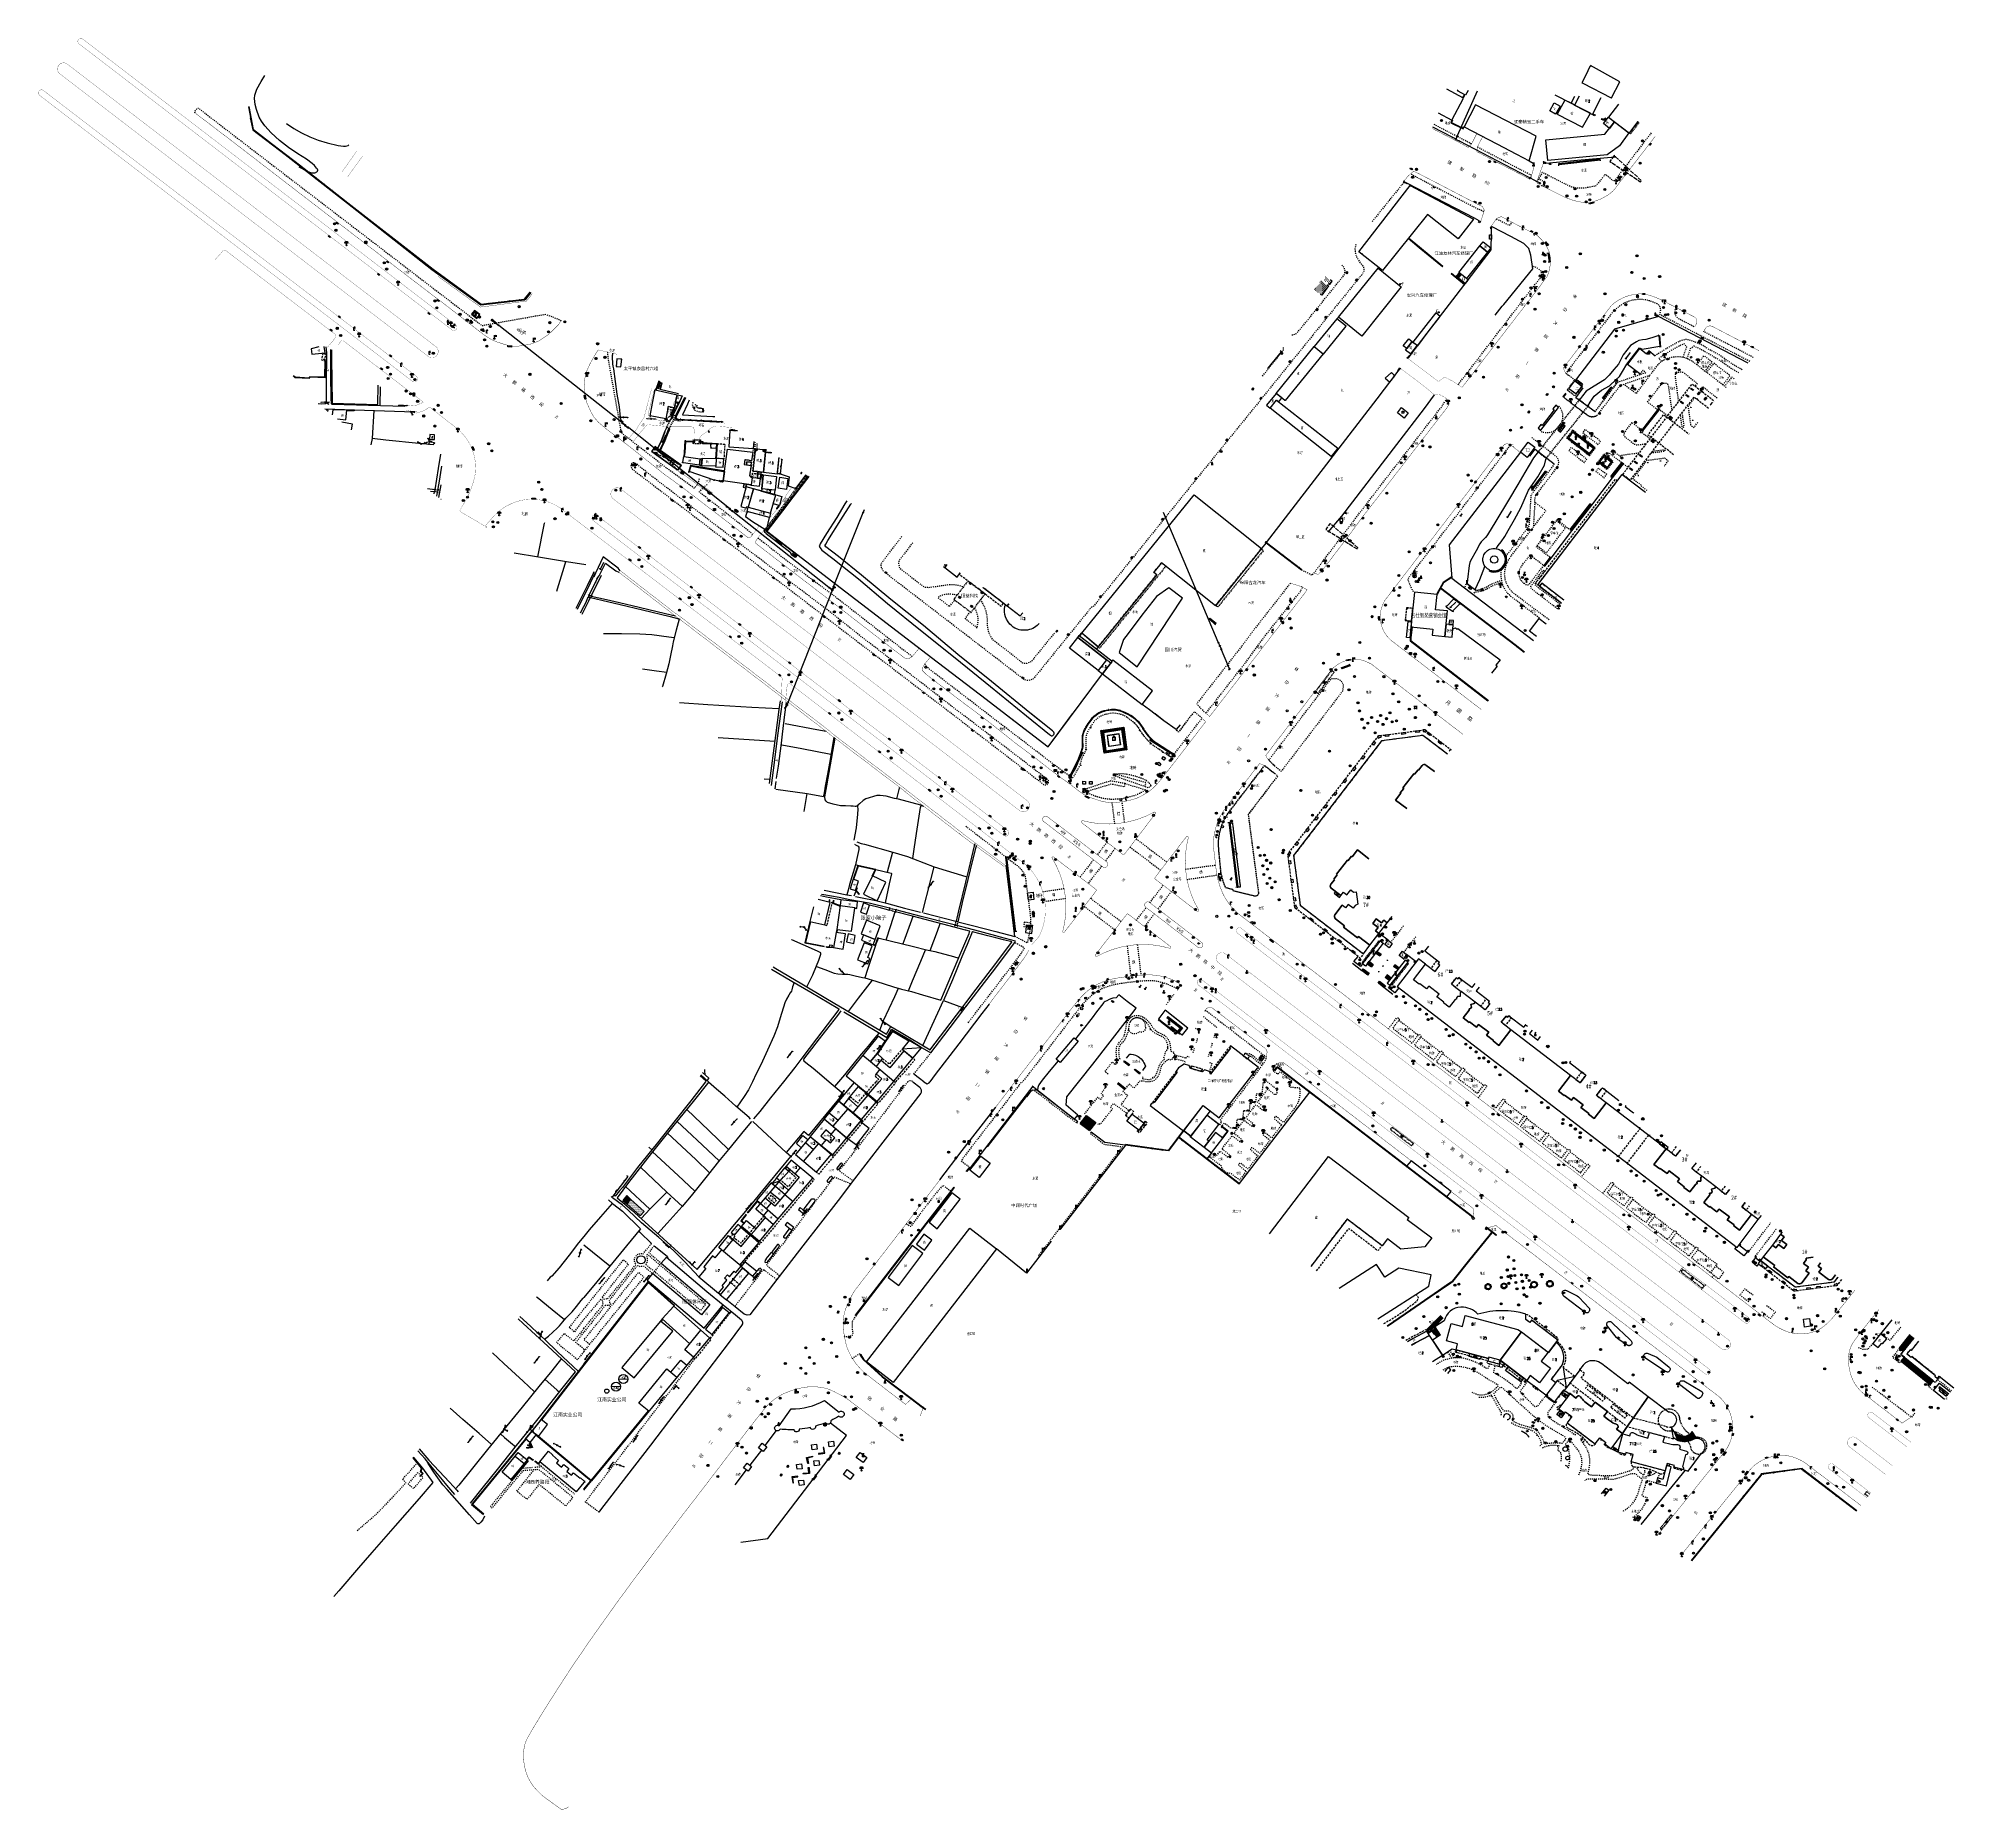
# Model space of a CAD drawing. Extents: x 5235 to 6165, y 11896 to 12757.
import ezdxf
from ezdxf.enums import TextEntityAlignment as Align

# ---------------------------------------------------------------- set-up
doc = ezdxf.new("R2010")
doc.units = 0
doc.header["$LTSCALE"] = 0.5
doc.header["$PDSIZE"] = 0.2
for name, pattern in [('G220', [3, 2, -1]), ('G529', [1.5, 1, -0.5]), ('X1', [5, 4, -1]), ('X3', [5, 4, -1]), ('X31', [1.8, 1.2, -0.6]), ('X32', [1.5, 1, -0.5]), ('X5', [3, 2, -1]), ('X6', [2, 1, -1])]:
    doc.linetypes.add(name, pattern=pattern)
doc.layers.get('0').update_dxf_attribs({"linetype": 'CONTINUOUS'})
for name, color, linetype in [('COMPONENT', 4, 'CONTINUOUS'), ('DGX', 2, 'CONTINUOUS'), ('DLDW', 11, 'CONTINUOUS'), ('DLSS', 4, 'CONTINUOUS'), ('DMTZ', 3, 'CONTINUOUS'), ('GXYZ', 2, 'CONTINUOUS'), ('JJ', 2, 'CONTINUOUS'), ('JMD', 6, 'CONTINUOUS'), ('SXSS', 5, 'CONTINUOUS'), ('ZJ', 7, 'CONTINUOUS')]:
    doc.layers.add(name, color=color, linetype=linetype)
doc.styles.add('DIMST', font='', dxfattribs={"width": 0.8})
doc.styles.add('HZ', font='rs.shx', dxfattribs={"width": 0.8, "bigfont": 'hztxt.shx'})
doc.styles.get("Standard").update_dxf_attribs({"font": 'rs.shx', "bigfont": 'hztxt.shx'})
doc.styles.add('宋体', font='')
doc.styles.add('正等线体', font='simhei.ttf')
doc.styles.add('竖等线体', font='simhei.ttf', dxfattribs={"width": 0.8})
doc.styles.add('等线体', font='simhei.ttf')
doc.styles.get('DIMST').set_extended_font_data('SimSun')
doc.styles.get('宋体').set_extended_font_data('SimSun')
doc.linetypes.add('10412', pattern='A,2,[158,AAA.SHX,S=1,R=0,X=0,Y=0],2,[151,AAA.SHX,S=1,R=0,X=0,Y=3],1e-11', length=4)
doc.linetypes.add('10421', pattern='A,2,[150,AAA.SHX,S=1,R=0,X=0,Y=1],1e-11', length=2)
doc.linetypes.add('10422', pattern='A,2,[150,AAA.SHX,S=1,R=0,X=0,Y=1],2,[177,AAA.SHX,S=1,R=0,X=0,Y=0.8],1e-09', length=4)
doc.linetypes.add('444', pattern='A,4.5,[145,AAA.SHX,S=1,R=0,X=0,Y=1],4.5,-0.5,[146,AAA.SHX,S=1,R=0,X=0,Y=0],-0.5', length=10)
doc.linetypes.add('447', pattern='A,8,-1,[148,AAA.SHX,S=1,R=0,X=0,Y=0],-1', length=10)
doc.linetypes.add('536', pattern='A,9.4,[169,AAA.SHX,S=1,R=0,X=0,Y=0.15],0.6', length=10)
doc.linetypes.add('711B', pattern='A,4,-1,4,-1,4,-1,[167,AAA.SHX,S=0.5,R=0,X=0,Y=0],1,[167,AAA.SHX,S=0.5,R=0,X=0,Y=0],6,[168,AAA.SHX,S=0.5,R=0,X=0,Y=0],1,[168,AAA.SHX,S=0.5,R=0,X=0,Y=0],-1', length=24)
doc.linetypes.add('833', pattern='A,2,[150,AAA.SHX,S=0.8,R=0,X=0,Y=0.8],2,[150,AAA.SHX,S=2,R=0,X=0,Y=2],1e-11', length=4)
doc.linetypes.add('G677', pattern='A,10,[241,XYH_TOWN.SHX,S=0.5,R=0,X=0,Y=-0.5],0', length=10)
doc.linetypes.add('G682', pattern='A,0,-1e-05,[149,AAA.SHX,S=0.3,R=0,X=0,Y=0],-2,[149,AAA.SHX,S=0.3,R=0,X=0,Y=0],-2,[146,AAA.SHX,S=1,R=0,X=0,Y=0],-2', length=6.00001)
pattern_1 = [(359.923406793, (-471936.39074, -3501704.4705), (0.50066795487, 0.49933115161), [0, -1]), (359.923406793, (-471935.89007, -3501703.9712), (0.50066795487, 0.49933115161), [0, -1])]
pattern_2 = [(0, (0, 0), (0.15625, 0.3125), [0, -0.3125])]

# ---------------------------------------------------------------- blocks, each defined once
blk = doc.blocks.new('gc041')
for p, q in [((-1, 0.5), (1, 0.5)), ((-1, -0.5), (-1, 0.5)), ((-0.33, 0.5), (-0.33, -0.5)), ((0.33, 0.5), (0.33, -0.5)), ((1, 0.5), (1, -0.5)), ((1, -0.5), (-1, -0.5))]:
    blk.add_line(p, q)
blk = doc.blocks.new('gc002')
at = {"linetype": 'Continuous'}
blk.add_hatch(color=256, dxfattribs=at).paths.add_polyline_path([(0.5, 0.5), (-0.5, 0.5), (-0.5, -0.5), (0.5, -0.5)])
blk.add_lwpolyline([(-0.5, -0.5), (0.5, -0.5), (0.5, 0.5), (-0.5, 0.5), (-0.5, -0.5)])
blk = doc.blocks.new('GC097')
for p, q in [((-1, 2.9), (-1, 3.5)), ((-1, 3.5), (1, 3.5)), ((0, 0.5), (0, 3.5)), ((1, 3.5), (1, 2.9))]:
    blk.add_line(p, q)
for centre in [(-1, 2.4), (0, 0), (1, 2.4)]:
    blk.add_circle(centre, 0.5)
blk = doc.blocks.new('gcbj0213')
for p, q in [((0, 0), (0, 2)), ((0, 2), (1, 2)), ((1, 1.5), (0, 1.5)), ((0, 0), (0.5, 0)), ((1, 2), (1, 1.5))]:
    blk.add_line(p, q)
blk = doc.blocks.new('gc299')
for points in [[(-0.8, 0), (0, 0), (0.8, 0)], [(0, 3.1), (0, 3.6)], [(0, 3.1), (0, 2.1)], [(0, 1.6), (0, 2.1)], [(0, 0), (0, 1.6)]]:
    blk.add_lwpolyline(points)
for centre in [(0.5, 3.1), (0.5, 2.1)]:
    blk.add_circle(centre, 0.5)
blk = doc.blocks.new('gcbj0305')
for points in [[(-1, 1), (1, 1), (1, -1), (-1, -1)], [(-0.5, 0), (-0.4, -0.1), (-0.3, 0), (-0.4, 0.1)], [(0.1, 0.3), (0.1, -0.8), (0.2, -0.9), (0.2, -0.9), (0.3, -0.8), (0.3, -0.2), (0.3, -0.2), (0.3, -0.8), (0.4, -0.9), (0.4, -0.9), (0.5, -0.8), (0.5, 0.3), (0.5, 0.3), (0.5, -0.1), (0.6, -0.1), (0.6, -0.1), (0.6, -0.1), (0.6, 0.4), (0.5, 0.5), (0.1, 0.5), (0, 0.5), (-0.1, 0.3), (-0.3, 0.3), (-0.4, 0.2), (-0.4, 0.2), (-0.3, 0.2), (0, 0.1), (0.1, 0.3)], [(-0.4, -0.1), (-0.3, -0.2), (-0.3, -0.1), (-0.3, -0.1)], [(-0.4, -0.3), (-0.3, -0.3), (-0.3, -0.4), (-0.4, -0.4)]]:
    blk.add_lwpolyline(points, close=True)
blk.add_lwpolyline([(-0.6, -0.2), (-0.5, -0.8), (-0.2, -0.8), (-0.1, -0.2)])
blk.add_circle((0.3, 0.7), 0.128)
blk = doc.blocks.new('gc043')
for p, q in [((-1, 0), (1, 0)), ((0, -1), (0, 1))]:
    blk.add_line(p, q)
blk.add_circle((0, 0), 1)
blk = doc.blocks.new('gc050')
for p, q in [((0, 1), (-0.4, 0.2)), ((-0.4, 0.2), (0.4, -0.2)), ((0, -1), (0.4, -0.2))]:
    blk.add_line(p, q)
blk.add_circle((0, 0), 1)
blk = doc.blocks.new('gc048')
for q in [(-0.9, -0.5), (0, 1), (0.9, -0.5)]:
    blk.add_line((0, 0), q)
blk.add_circle((0, 0), 1)
blk = doc.blocks.new('GC042')
blk.add_line((-1, 0), (1, 0))
blk.add_circle((0, 0), 1)
blk = doc.blocks.new('gc019')
for p, q in [((0, 0.5), (0, 3.5)), ((0, 2.7), (1.6, 3.5)), ((1.6, 1.9), (0, 2.7)), ((1.6, 3.5), (1.6, 1.9))]:
    blk.add_line(p, q)
blk.add_circle((0, 0), 0.5)
blk = doc.blocks.new('GC133')
for p, q in [((-0.8, 2.6), (0.8, 2.6)), ((0, 1), (0, 2.6)), ((-1, 0), (1, 0))]:
    blk.add_line(p, q)
blk.add_circle((0, 0), 1)
blk = doc.blocks.new('gc170')
at = {"linetype": 'Continuous'}
blk.add_circle((0, 0), 0.5, dxfattribs=at)
blk = doc.blocks.new('gc232')
for p, q in [((0.5, 1), (0.5, -1)), ((0.5, -1), (0.2, -0.5)), ((0.5, -1), (0.8, -0.5))]:
    blk.add_line(p, q)
blk.add_circle((0, 0), 0.5)
blk = doc.blocks.new('gc298')
for points in [[(-0.8, 0), (0.8, 0), (-0.8, 0)], [(0, 0), (0, 1.6)]]:
    blk.add_lwpolyline(points)
at = {"flags": 128}
blk.add_lwpolyline([(0, 3.6), (-0.1, 3.6), (-0.2, 3.5), (-0.3, 3.5), (-0.4, 3.3), (-0.5, 3.2), (-0.6, 3), (-0.6, 2.9), (-0.6, 2.7), (-0.6, 2.5), (-0.6, 2.3), (-0.6, 2.2), (-0.5, 2), (-0.4, 1.9), (-0.3, 1.7), (-0.2, 1.7), (-0.1, 1.6), (0, 1.6), (0.1, 1.6), (0.2, 1.7), (0.3, 1.7), (0.4, 1.9), (0.5, 2), (0.6, 2.2), (0.6, 2.3), (0.6, 2.5), (0.6, 2.7), (0.6, 2.9), (0.6, 3), (0.5, 3.2), (0.4, 3.3), (0.3, 3.5), (0.2, 3.5), (0.1, 3.6)], close=True, dxfattribs=at)
for centre in [(0, 3.1), (0, 2.1)]:
    blk.add_circle(centre, 0.5)
blk = doc.blocks.new('A$C28A84825')
at = {"linetype": 'Continuous', "const_width": 0.2, "flags": 128}
blk.add_lwpolyline([(0.3, 1.4), (0.1, 0.7), (0.5, 0.7), (0.3, 0)], dxfattribs=at)
blk = doc.blocks.new('gc314')
for p, q in [((-0.5, 0.5), (-1, 0.5)), ((-1, 0), (1, 0)), ((0.5, 0), (0.5, 0.5)), ((0.5, 0.5), (1, 0.5))]:
    blk.add_line(p, q)
blk.add_lwpolyline([(-0.5, 0), (0.5, 0), (0.5, 2), (-0.5, 2)], close=True)
blk.add_blockref('A$C28A84825', (-0.3, 0.3))
blk = doc.blocks.new('gc292')
blk.add_lwpolyline([(0, 1.5), (1.5, 1.5), (1.5, 2.5), (-1.5, 2.5), (-1.5, 1.5)], close=True)
blk.add_lwpolyline([(0, 0.5), (0, 1.5)])
blk.add_circle((0, 0), 0.5)
blk = doc.blocks.new('gc315')
for p, q in [((-0.5, 0.5), (-1, 0.5)), ((-1, 0), (1, 0)), ((0.5, 0.5), (1, 0.5)), ((0.5, 0), (0.5, 0.5))]:
    blk.add_line(p, q)
at = {"linetype": 'Continuous'}
for p, q in [((0, 1), (-0.5, 0)), ((0, 2), (0, 1)), ((0, 1), (0.5, 0))]:
    blk.add_line(p, q, dxfattribs=at)
blk.add_lwpolyline([(-0.5, 0), (0.5, 0), (0.5, 2), (-0.5, 2)], close=True)
blk = doc.blocks.new('gc234')
at = {"linetype": 'Continuous'}
for p, q in [((-0.5, 0), (-0.5, 2)), ((-0.5, 2), (0.5, 2)), ((0.5, 0), (-0.5, 0)), ((0.5, 2), (0.5, 0))]:
    blk.add_line(p, q, dxfattribs=at)
at = {"linetype": 'Continuous', "const_width": 0.2, "flags": 128}
blk.add_lwpolyline([(0, 1.7), (-0.2, 1), (0.2, 1), (0, 0.3)], dxfattribs=at)
blk = doc.blocks.new('gc046')
for p, q in [((0, -0.3), (-1, 0.3)), ((0, 0.3), (1, -0.3)), ((0, 0.3), (0, -0.3))]:
    blk.add_line(p, q)
blk.add_circle((0, 0), 1)
blk = doc.blocks.new('GC052')
for p, q in [((0, 3), (1.4, 3.8)), ((0, 0), (0, 3)), ((0, 3), (1.4, 2.2)), ((1, 0), (0, 0))]:
    blk.add_line(p, q)
blk = doc.blocks.new('gc324')
at = {"linetype": 'Continuous'}
blk.add_hatch(color=256, dxfattribs=at).paths.add_polyline_path([(0, 0), (1.1, 2), (-1, 0)])
for p, q in [((-1, 0), (1.1, 2)), ((0, 0), (-1, 0)), ((0, 0), (1.1, 2)), ((0, 0), (0.5, 0))]:
    blk.add_line(p, q)
blk = doc.blocks.new('gcbj0612')
for p, q in [((-0.7, 0.3), (0.2, 0.5)), ((-0.6, -0.3), (0.3, -0.1))]:
    blk.add_line(p, q)
at = {"flags": 128}
for points in [[(-0.7, 0.3), (-0.8, 0.2), (-0.8, 0.2), (-0.8, 0.2), (-0.8, 0.2), (-0.8, 0.1), (-0.8, 0), (-0.8, 0), (-0.8, -0.1), (-0.8, -0.1), (-0.8, -0.2), (-0.8, -0.2), (-0.7, -0.3), (-0.7, -0.3), (-0.7, -0.3), (-0.6, -0.3), (-0.6, -0.3), (-0.6, -0.3), (-0.5, -0.3), (-0.5, -0.3), (-0.5, -0.3), (-0.5, -0.2), (-0.5, -0.2), (-0.5, -0.1), (-0.5, 0), (-0.5, 0), (-0.5, 0.1), (-0.5, 0.1), (-0.6, 0.2), (-0.6, 0.2), (-0.6, 0.2), (-0.7, 0.3), (-0.7, 0.3)], [(-0.7, 0.2), (-0.7, 0.2), (-0.7, 0.1), (-0.8, 0), (-0.7, -0.1), (-0.7, -0.2), (-0.7, -0.2), (-0.6, -0.3), (-0.6, -0.3), (-0.6, -0.2), (-0.6, -0.2), (-0.6, -0.1), (-0.6, 0), (-0.6, 0.1), (-0.7, 0.1), (-0.7, 0.2)]]:
    blk.add_lwpolyline(points, close=True, dxfattribs=at)
blk.add_lwpolyline([(0.3, -0.1), (0.3, -0.1), (0.4, -0.1), (0.4, 0), (0.4, 0), (0.4, 0.1), (0.4, 0.1), (0.4, 0.2), (0.4, 0.2), (0.4, 0.3), (0.4, 0.3), (0.3, 0.4), (0.3, 0.4), (0.3, 0.5), (0.2, 0.5), (0.2, 0.5), (0.2, 0.5), (0.1, 0.5)], dxfattribs=at)
at = {"extrusion": (0, 0, -1), "flags": 128}
blk.add_lwpolyline([(-0.4, 0.3), (-0.5, 0.3), (-0.6, 0.3), (-0.7, 0.3), (-0.8, 0.2), (-0.8, 0.1), (-0.8, 0), (-0.8, -0.1), (-0.8, -0.1), (-0.7, -0.1), (-0.6, -0.1), (-0.6, -0.1), (-0.6, 0), (-0.6, 0), (-0.6, 0), (-0.7, 0), (-0.7, 0), (-0.8, 0), (-0.8, 0), (-0.9, -0.1), (-0.9, -0.2), (-0.9, -0.3), (-0.9, -0.4)], dxfattribs=at)
blk.add_lwpolyline([(-0.1, -0.2), (-0.2, -0.5), (0.1, -0.5)], close=True)
blk = doc.blocks.new('gc020')
at = {"linetype": 'Continuous'}
blk.add_line((0, 0.5), (0, 3.3), dxfattribs=at)
blk.add_circle((0, 0), 0.5)
for centre in [(-0.5, 2.5), (0.5, 2.5)]:
    blk.add_arc(centre, 0.567, 28.0725, 151.9275, dxfattribs=at)
for p in [(-0.5, 1.8), (0.5, 1.8)]:
    blk.add_point(p, dxfattribs=at)
blk = doc.blocks.new('gc192')
at = {"flags": 128}
for points in [[(-0.6, 0), (-1.1, 0)], [(-0.6, 0), (0, 2), (0.6, 0), (1.1, 0)]]:
    blk.add_lwpolyline(points, dxfattribs=at)
blk = doc.blocks.new('gc098')
for p, q in [((0, 0.5), (0, 3.5)), ((0, 3.5), (1.6, 3.5)), ((1.6, 2.5), (0, 2.5)), ((1.6, 3.5), (1.6, 2.5))]:
    blk.add_line(p, q)
blk.add_circle((0, 0), 0.5)
blk = doc.blocks.new('gc086')
for q in [(6.5, 0.6), (6.5, -0.6)]:
    blk.add_line((7.5, 0), q)
blk.add_lwpolyline([(0, 0), (7.5, 0)])
blk = doc.blocks.new('gc135')
for p, q in [((-0.6, 3), (0.6, 3)), ((-0.5, 0), (0.5, 0)), ((0, 0), (0, 3.6)), ((0, 2), (0.6, 2)), ((0.6, 2), (0.6, 1.4))]:
    blk.add_line(p, q)
blk = doc.blocks.new('gcbj0119')
for p, q in [((-0.2, 0), (-0.5, 0)), ((-0.4, 0.2), (-0.2, 0.1)), ((-0.2, 0.3), (-0.1, 0.1)), ((0, 0.3), (0, 0.2)), ((0.2, 0.3), (0.1, 0.1)), ((0.4, 0.2), (0.2, 0.1)), ((0.5, 0), (0.2, 0))]:
    blk.add_line(p, q)
blk = doc.blocks.new('gc134')
for p, q in [((-0.5, 2.2), (0.5, 2.2)), ((0, 0.8), (0, 2.2))]:
    blk.add_line(p, q)
blk.add_circle((0, 0), 0.8)
blk = doc.blocks.new('gcbj0130')
at = {"linetype": 'Continuous'}
blk.add_hatch(color=256, dxfattribs=at).paths.add_polyline_path([(1, -0.5), (-1, 0.5), (-1, -0.5)])
blk.add_line((-1, 0.5), (1, -0.5))
blk.add_lwpolyline([(-1, -0.5), (1, -0.5), (1, 0.5), (-1, 0.5)], close=True)
blk = doc.blocks.new('gc011')
for p, q in [((-0.7, -0.4), (0.7, 0.4)), ((0.8, 0), (0.8, 0))]:
    blk.add_line(p, q)
for radius in [1.3, 0.8]:
    blk.add_circle((0, 0), radius)
blk = doc.blocks.new('gc101')
for p, q in [((0, 2.5), (-1, 1.5)), ((-1, 0), (1, 0)), ((-0.6, 0), (-0.6, 1.9)), ((0, 2.5), (1, 1.5)), ((0, 0), (0, 1.4)), ((0.6, 0), (0.6, 1.9))]:
    blk.add_line(p, q)
blk = doc.blocks.new('gc290')
for points in [[(-0.9, 2.5), (0, 0), (0.9, 2.5)], [(0, 1.2), (-0.4, 1.2), (0.4, 1.2)]]:
    blk.add_lwpolyline(points)
blk = doc.blocks.new('gcbj0203')
for p, q in [((-0.9, 0.5), (-0.3, 1.1)), ((-0.9, 0.5), (-0.9, -0.4)), ((-0.3, 1.1), (0.5, 1.1)), ((0.5, 1.1), (1.1, 0.5)), ((1.1, 0.5), (1.1, -0.4)), ((-0.3, -1), (-0.9, -0.4)), ((-0.3, -1), (0.5, -1)), ((1.1, -0.4), (0.5, -1))]:
    blk.add_line(p, q)
blk.add_text('STOP', height=0.5).set_placement((-0.8, -0.2))
blk = doc.blocks.new('gcbj0108')
at = {"linetype": 'Continuous'}
h = blk.add_hatch(color=256, dxfattribs=at)
edge = h.paths.add_edge_path()
edge.add_arc((0, 0), 0.0679, 0, 360)
for radius in [1, 0.0679]:
    blk.add_circle((0, 0), radius, dxfattribs=at)
blk = doc.blocks.new('gc188')
blk.add_circle((0, 0), 1)
blk = doc.blocks.new('gcbj0109')
at = {"linetype": 'Continuous'}
for radius in [1, 0.645]:
    blk.add_circle((0, 0), radius, dxfattribs=at)
blk = doc.blocks.new('gc146')
for points in [[(1.6, 0.8), (-1.6, 0.8)], [(-0.8, -1.6), (-0.8, 1.6)], [(0.8, 1.6), (0.8, -1.6)], [(-1.6, -0.8), (1.6, -0.8)]]:
    blk.add_lwpolyline(points)
blk = doc.blocks.new('gc129')
at = {"linetype": 'Continuous'}
blk.add_hatch(color=256, dxfattribs=at).paths.add_polyline_path([(0.8, 1), (-0.8, 1), (-0.8, 0), (0, 0), (0.8, 0)])
at = {"linetype": 'Continuous', "flags": 128}
for points in [[(-0.8, 0), (0, 0), (0.8, 0), (0.8, 1), (-0.8, 1), (-0.8, 0)], [(-0.1, 2), (0.6, 3.2)], [(-0.1, 2.8), (0.6, 3.2)], [(0.6, 2), (-0.1, 2)], [(0, 1), (0.6, 2)], [(0.6, 2.4), (0.6, 3.2)]]:
    blk.add_lwpolyline(points, dxfattribs=at)
blk = doc.blocks.new('gc013a')
at = {"linetype": 'Continuous'}
blk.add_line((0.5, 0), (4, 0), dxfattribs=at)
at = {"linetype": 'Continuous', "flags": 128}
for points in [[(2.8, 0.4), (3.4, 0), (2.8, -0.4)], [(3.4, 0.4), (4, 0), (3.4, -0.4)]]:
    blk.add_lwpolyline(points, dxfattribs=at)
blk = doc.blocks.new('gc013c')
at = {"linetype": 'Continuous'}
h = blk.add_hatch(color=256, dxfattribs=at)
edge = h.paths.add_edge_path()
edge.add_arc((4, 0), 0.25, 0, 360)
at = {"linetype": 'Continuous', "flags": 128}
blk.add_lwpolyline([(3.75, 0), (0.5, 0)], dxfattribs=at)
at = {"linetype": 'Continuous'}
blk.add_circle((4, 0), 0.25, dxfattribs=at)
blk = doc.blocks.new('gc022')
at = {"linetype": 'Continuous'}
for p, q in [((-0.8, 1.6), (-0.2, 1)), ((0.8, 1.6), (0.2, 1))]:
    blk.add_line(p, q, dxfattribs=at)
at = {"linetype": 'Continuous', "flags": 128}
for points in [[(-1.3, 0), (0, 0), (1.3, 0)], [(-0.8, 0), (-0.8, 1.6), (0.8, 1.6), (0.8, 0)]]:
    blk.add_lwpolyline(points, dxfattribs=at)
blk = doc.blocks.new('GC038')
for p, q in [((-1.5, 0), (1.5, 0)), ((-1, 3), (1, 3)), ((-1, 0), (-1, 3)), ((1, 3), (1, 0))]:
    blk.add_line(p, q)
blk = doc.blocks.new('GC107')
for p, q in [((-1.5, 0), (1.5, 0)), ((-1, 3), (1, 3)), ((-1, 0), (-1, 3)), ((1, 3), (1, 0))]:
    blk.add_line(p, q)
blk.add_circle((0, 3.5), 0.5)
blk = doc.blocks.new('gc111')
for p, q in [((-0.8, 0), (0.8, 0)), ((0, 0), (0, 1.6))]:
    blk.add_line(p, q)
blk = doc.blocks.new('gcbj0214')
at = {"linetype": 'Continuous'}
h = blk.add_hatch(color=256, dxfattribs=at)
h.paths.add_polyline_path([(0.5, 2.3), (0.9, 2.7), (0.5, 2.7), (0.5, 3), (-0.5, 3), (-0.5, 2.7), (-0.9, 2.7), (-0.5, 2.3), (-0.5, 1.7), (-0.9, 1.7), (-0.5, 1.3), (-0.5, 0.7), (-0.9, 0.7), (-0.5, 0.3), (-0.5, 0), (0.5, 0), (0.5, 0.3), (0.9, 0.7), (0.5, 0.7), (0.5, 1.3), (0.9, 1.7), (0.5, 1.7)])
h.paths.add_polyline_path([(-0.3, 2.5, -1), (0.3, 2.5, -1)], flags=16)
h.paths.add_polyline_path([(0.3, 1.5, -1), (-0.3, 1.5, -1)], flags=16)
h.paths.add_polyline_path([(0.3, 0.5, -1), (-0.3, 0.5, -1)], flags=16)
for p, q in [((-0.9, 2.7), (-0.5, 2.7)), ((-0.9, 2.7), (-0.5, 2.3)), ((-0.9, 1.7), (-0.5, 1.3)), ((-0.5, 1.7), (-0.9, 1.7)), ((-0.9, 0.7), (-0.5, 0.3)), ((-0.5, 0.7), (-0.9, 0.7)), ((-0.5, 3), (0.5, 3)), ((-0.5, 2.7), (-0.5, 3)), ((-0.5, 1.7), (-0.5, 2.3)), ((-0.5, 0.7), (-0.5, 1.3)), ((-0.5, 0), (-0.5, 0.3)), ((0.5, 0), (-0.5, 0)), ((0.5, 3), (0.5, 2.7)), ((0.9, 2.7), (0.5, 2.3)), ((0.5, 2.7), (0.9, 2.7)), ((0.5, 2.3), (0.5, 1.7)), ((0.9, 1.7), (0.5, 1.7)), ((0.9, 1.7), (0.5, 1.3)), ((0.5, 1.3), (0.5, 0.7)), ((0.9, 0.7), (0.5, 0.7)), ((0.9, 0.7), (0.5, 0.3)), ((0.5, 0.3), (0.5, 0))]:
    blk.add_line(p, q)
for centre in [(0, 2.5), (0, 1.5), (0, 0.5)]:
    blk.add_circle(centre, 0.3)
blk = doc.blocks.new('GC100')
for p, q in [((0, 3), (-1.5, 1.6)), ((-1.5, 1.6), (1.5, 1.6)), ((-0.8, 0), (-0.8, 1.6)), ((1.5, 1.6), (0, 3)), ((0.8, 0), (0.8, 1.6))]:
    blk.add_line(p, q)
blk = doc.blocks.new('gc129a')
for p, q in [((0, 0), (0.7, 1.2)), ((0, 0), (0.6, -0.3)), ((-0.1, -1.3), (0.6, -0.3))]:
    blk.add_line(p, q)
blk.add_lwpolyline([(0.7, 1.3, 0, 0.5, 0), (0.5, 0.9, 0.5, 0.5, 0)], format="xyseb")
blk = doc.blocks.new('gcbj0407')
for points in [[(-0.5, 1), (-0.3, 0.4), (0.4, 0.4)], [(-0.5, 0), (-0.3, 0.4)], [(0.5, 0), (0.3, 0.4)]]:
    blk.add_lwpolyline(points)
blk = doc.blocks.new('G603')
for p, q in [((0.5, 0), (4, 0)), ((4, 0), (3.2, -0.5)), ((4, 0), (3.3, 0.5))]:
    blk.add_line(p, q)
blk.add_circle((0, 0), 0.5)
blk = doc.blocks.new('G601')
for p, q in [((0.5, 0), (4, 0)), ((3.3, 0), (2.5, 0.5)), ((4, 0), (3.2, -0.5)), ((4, 0), (3.3, 0.5)), ((3.3, 0), (2.5, -0.5))]:
    blk.add_line(p, q)
blk.add_circle((0, 0), 0.5)
blk = doc.blocks.new('G611')
h = blk.add_hatch(color=256)
edge = h.paths.add_edge_path()
edge.add_arc((3.9, 0), 0.15, 0, 360)
blk.add_line((0.5, 0), (4, 0))
for centre, radius in [((0, 0), 0.5), ((3.9, 0), 0.15)]:
    blk.add_circle(centre, radius)

msp = doc.modelspace()

# ---------------------------------------------------------------- hatches: boundary and pattern name
at = {"layer": 'DLDW', "linetype": 'Continuous'}
h = msp.add_hatch(dxfattribs=at)
h.set_pattern_fill('1061', color=256, scale=0.5, angle=-0.07659, style=0)
h.set_pattern_definition(pattern_1)
h.paths.add_polyline_path([(5861.66, 12636.54), (5858.33, 12632.01), (5854.65, 12634.72), (5857.98, 12639.25)])
h = msp.add_hatch(dxfattribs=at)
h.set_pattern_fill('1061', color=256, scale=0.5, angle=-0.07659, style=0)
h.set_pattern_definition(pattern_1)
h.paths.add_polyline_path([(5858.97, 12639.66), (5862.29, 12637.23), (5863.47, 12638.84), (5860.15, 12641.27)])
at = {"layer": 'SXSS'}
h = msp.add_hatch(dxfattribs=at)
h.set_pattern_fill('DOTS,N', color=256, scale=5, style=0)
h.set_pattern_definition(pattern_2)
h.paths.add_polyline_path([(5518.89, 12192.34), (5520.79, 12190.66), (5522.82, 12192.87), (5520.85, 12194.71)])
h = msp.add_hatch(dxfattribs=at)
h.set_pattern_fill('DOTS,N', color=256, scale=5, style=0)
h.set_pattern_definition(pattern_2)
h.paths.add_polyline_path([(5522.82, 12192.87), (5529.25, 12187.04), (5527.38, 12184.83), (5520.79, 12190.66)])

# ---------------------------------------------------------------- linework, layer by layer
at = {"linetype": 'Continuous', "elevation": 523.75, "flags": 128}
msp.add_lwpolyline([(5474.14, 12633.42), (5471.59, 12630.16), (5471.38, 12629.8), (5450.37, 12627.37), (5450.06, 12627.31), (5426.64, 12644.27), (5339.3, 12712.31), (5338.11, 12718.15)], dxfattribs=at)
at = {"flags": 128}
for points in [[(5401.05, 12578.31), (5401.23, 12587.54)], [(5398, 12576.04), (5397.12, 12562.51), (5396.51, 12559.38)], [(5427.06, 12559.36), (5419.84, 12560), (5403.74, 12561.69), (5397.1, 12562.44)], [(5424.88, 12561.36), (5425.1, 12563.04)], [(5430.43, 12533.03), (5430.66, 12532.99)], [(5452.55, 12519.54), (5452.52, 12519.37)], [(5477.53, 12505), (5480.84, 12521.29), (5480.93, 12521.7)], [(5466.18, 12506.99), (5477.93, 12504.93), (5492.5, 12502.55), (5500, 12501.41)], [(5486.78, 12488.32), (5487.13, 12489.5), (5490.39, 12500)], [(5490.39, 12500), (5491.18, 12502.76)], [(5500, 12501.41), (5500.95, 12501.25)], [(5504.85, 12497.74), (5504.45, 12496.87), (5501.51, 12490.91), (5500, 12487.72)], [(5509.42, 12467.79), (5513.59, 12467.74), (5518.17, 12467.74), (5527.07, 12467.52), (5532.94, 12467.23), (5541.28, 12466.16), (5543.77, 12465.81)], [(5546.19, 12474.78), (5544.73, 12469.35), (5543.3, 12463.62), (5543.06, 12461.73), (5542.1, 12457.09), (5541.2, 12452.98), (5540, 12448.15), (5538.07, 12442.03), (5538.03, 12441.85)], [(5528.36, 12450.62), (5535.31, 12449.62), (5540.21, 12448.99)], [(5546.42, 12434.25), (5560.17, 12433.27), (5581.59, 12431.89), (5594.78, 12431.23)], [(5597.71, 12424.08), (5613.06, 12421.16), (5617.61, 12420.26)], [(5565.21, 12417.21), (5592.72, 12415.52)], [(5619.96, 12409.01), (5605.81, 12411.74), (5596.17, 12413.49)], [(5590.22, 12396.84), (5587.5, 12397)], [(5593.2, 12392.2), (5608.36, 12389.98), (5616.31, 12388.55)], [(5653.17, 12392.99), (5653.08, 12392.62), (5651.81, 12387.39)], [(5608.21, 12390), (5606.81, 12381.3)], [(5632.99, 12384.19), (5632.31, 12383.89), (5632.06, 12383.77), (5631.8, 12383.72), (5630.74, 12383.81), (5629.6, 12383.94), (5627.07, 12383.98), (5624.57, 12384.1), (5621.06, 12384.78), (5618.32, 12385.63), (5617.6, 12386.22), (5617.13, 12387.02), (5617.04, 12388.36)], [(5659.73, 12358.44), (5660.56, 12364.18), (5661.89, 12372.68), (5663.5, 12383.26), (5663.73, 12384.23), (5663.93, 12384.74)], [(5663.73, 12384.23), (5665.07, 12383.87)], [(5632.5, 12366.53), (5634.66, 12365.69), (5636.18, 12365.35), (5650.01, 12361.46), (5657.18, 12359.38), (5660.05, 12358.32), (5670.16, 12354.44), (5685.49, 12349.75)], [(5632.95, 12355.05), (5631.86, 12355.32), (5629.03, 12345.83), (5628.37, 12343.05), (5627.68, 12340.86)], [(5649.86, 12361.51), (5647.33, 12351.8)], [(5664.41, 12332.22), (5668.41, 12348.13), (5670.06, 12354.47)], [(5641.74, 12353.07), (5649.14, 12351.36), (5649.37, 12351.17), (5649.37, 12350.97), (5648.27, 12346.19), (5646.28, 12336.88)], [(5631.26, 12340.38), (5632.82, 12344.38)], [(5646.85, 12318.97), (5649.09, 12325.91), (5651.2, 12332.54)], [(5659.8, 12330.35), (5655.81, 12319.63), (5654.85, 12317.01)], [(5668.11, 12313.69), (5671.64, 12323.12), (5673.01, 12326.9)], [(5608.32, 12296.11), (5611.12, 12301.98), (5613.01, 12306.26), (5614.04, 12309.07), (5615, 12311.94), (5615.03, 12312.34), (5615.03, 12312.6), (5613.44, 12313.4), (5606.55, 12316.51), (5600.95, 12318.98), (5600.75, 12319.07)], [(5643.04, 12319.77), (5643.16, 12319.83), (5643.42, 12319.78), (5648.69, 12318.53), (5660.01, 12315.74), (5666.37, 12314.01), (5670.41, 12313.27), (5679.41, 12310.79), (5682, 12310.06)], [(5641.68, 12316.12), (5637.73, 12304.6), (5636.39, 12300.54)], [(5657.59, 12294.21), (5659.58, 12299), (5663.57, 12308.62), (5665.92, 12314.13)], [(5612.88, 12305.98), (5616.98, 12304.51), (5621.52, 12302.78), (5623.34, 12302.38), (5625.52, 12302.28), (5628.17, 12302.21), (5629.18, 12302.05), (5631.76, 12301.46), (5635.35, 12300.67), (5636.39, 12300.54), (5641.81, 12298.9), (5650.42, 12296.16), (5654.19, 12295.02), (5659.07, 12293.86), (5664.46, 12292.27), (5673.39, 12289.64)], [(5628.47, 12284.16), (5633.34, 12290.56), (5640.07, 12299.42)], [(5643.66, 12275.05), (5645.52, 12279.74), (5651.02, 12291.49), (5652.79, 12295.44)], [(5664.55, 12267.65), (5674.69, 12289.4), (5683.85, 12286.13)], [(5623.81, 12250), (5626.63, 12253.33), (5634.88, 12263.36), (5638.23, 12267.37), (5641.5, 12271.31), (5643.43, 12273.66)], [(5645.35, 12279.3), (5649.07, 12276.9)], [(5558.5, 12255.93), (5558.54, 12255.18), (5558.7, 12253.51)], [(5605.75, 12261.4), (5602.38, 12256.95), (5596.87, 12250)], [(5606.56, 12260.63), (5606.77, 12260.22), (5607.77, 12259.36), (5611.26, 12256.54), (5615.47, 12253.07), (5619.11, 12250)], [(5580.95, 12231.77), (5580.18, 12232.57), (5573.72, 12238.12), (5568.36, 12242.95), (5564.38, 12246.43), (5560.52, 12249.76)], [(5619.11, 12250), (5625.89, 12244.28), (5609.12, 12223.92), (5606.83, 12225.78), (5598.28, 12215.72), (5582.03, 12230.65)], [(5596.87, 12250), (5590.67, 12242.27), (5585.39, 12235.48), (5582.36, 12231.96)], [(5621.81, 12247.73), (5623.83, 12250)], [(5549.92, 12236.55), (5560.6, 12226.32), (5570.14, 12217.15)], [(5581.34, 12230.75), (5578.03, 12226.72), (5570.13, 12217.14), (5565.38, 12211.3), (5560.43, 12205.1), (5552.02, 12194.65), (5547.75, 12189.36), (5540.46, 12181.29), (5535.82, 12176.22)], [(5540.61, 12225.02), (5554.32, 12212.23), (5561.02, 12205.84)], [(5565.61, 12211.58), (5557.56, 12219.23), (5549.91, 12226.38), (5545.23, 12230.73)], [(5531.48, 12218.28), (5532.98, 12217)], [(5553.83, 12196.9), (5545.78, 12204.4), (5533.31, 12216.02)], [(5542.17, 12170.44), (5554.96, 12158.8), (5558.82, 12163.45), (5568.05, 12174.53), (5572.32, 12179.64), (5580.4, 12189.27), (5589.85, 12200.71), (5600.55, 12213.69), (5598.28, 12215.72)], [(5527.43, 12208.49), (5540.27, 12196.43)], [(5532.04, 12188.12), (5520.18, 12199.12)], [(5527.85, 12183.51), (5532.12, 12188.21), (5540.27, 12196.43), (5547.79, 12189.42)], [(5527.42, 12178.62), (5520.6, 12170.29), (5512.54, 12160.45), (5500, 12145.24)], [(5532.81, 12171.43), (5527.21, 12176.92), (5526.7, 12177.75)], [(5600.77, 12178.05), (5600.75, 12177.6), (5598.06, 12174.03), (5597.85, 12174.06), (5597.65, 12173.9), (5597.1, 12174.32), (5597.08, 12174.91), (5599.72, 12178.35), (5600.1, 12178.57)], [(5512.57, 12160.48), (5500, 12170.61)], [(5582.1, 12155.5), (5582.16, 12155.26), (5582.16, 12155.16), (5582.73, 12154.69), (5583.17, 12154.62), (5583.25, 12154.64), (5585.56, 12157.52), (5585.54, 12157.8), (5585.49, 12157.96), (5585.61, 12158.11), (5586.15, 12158.24), (5586.21, 12158.88), (5585.61, 12159.48), (5584.84, 12159.17), (5584.87, 12158.55), (5584.35, 12158.5), (5583.95, 12157.87)], [(5591.89, 12166.48), (5591.29, 12167.06)], [(5483.84, 12155.6), (5484.18, 12155.53)], [(5490.55, 12134.4), (5484.54, 12139.21), (5477.23, 12145.23), (5476.89, 12145.49)], [(5480.81, 12124.98), (5482.76, 12126.44), (5487.02, 12130.25), (5488.17, 12131.47), (5489.67, 12133.35), (5491.22, 12135.2), (5492.95, 12136.93), (5494.25, 12138.23), (5496.36, 12140.76), (5498.69, 12143.69), (5499.65, 12144.92), (5500, 12145.24)], [(5570.79, 12137.49), (5571.48, 12138.34)], [(5489.03, 12115.51), (5484.36, 12109.58), (5478.09, 12101.93), (5469.93, 12091.93), (5462.62, 12082.89), (5453.22, 12071.39), (5439.18, 12054.05), (5437.66, 12052.23)], [(5476.04, 12099.41), (5470.53, 12104.5), (5461.08, 12113.15), (5455.53, 12118.35)], [(5481.05, 12105.54), (5487.01, 12100.19), (5488.11, 12099.24)], [(5516.91, 12105.61), (5521.32, 12105.69)], [(5513.4, 12102.02), (5517.81, 12102.11)], [(5455.14, 12073.74), (5449.13, 12079.08), (5441.25, 12086), (5435.07, 12091.43)], [(5459.48, 12079.04), (5461.48, 12077.25), (5465.24, 12073.97), (5466.86, 12072.68)]]:
    msp.add_lwpolyline(points, dxfattribs=at)
for points in [[(5624.58, 12210.34), (5622.8, 12208.04), (5622.9, 12207.9), (5622.93, 12207.83), (5622.8, 12207.55), (5623.32, 12207.15), (5623.5, 12207.33), (5623.71, 12207.28), (5625.57, 12209.66), (5625.51, 12209.94), (5625.49, 12210.23), (5625.06, 12210.59), (5624.97, 12210.44), (5624.89, 12210.39), (5624.86, 12210.37)], [(5618.94, 12203), (5618.76, 12202.77), (5618.6, 12202.57), (5618.46, 12202.4), (5618.35, 12202.26), (5618.27, 12202.14), (5618.2, 12202.05), (5618.16, 12201.99), (5618.15, 12201.96), (5618.15, 12201.93), (5618.14, 12201.91), (5618.14, 12201.89), (5618.14, 12201.86), (5618.13, 12201.83), (5618.13, 12201.8), (5618.12, 12201.77), (5618.12, 12201.74), (5618.11, 12201.7), (5618.11, 12201.67), (5618.11, 12201.65), (5618.11, 12201.63), (5618.11, 12201.61), (5618.11, 12201.59), (5618.11, 12201.58), (5618.11, 12201.57), (5618.12, 12201.56), (5618.13, 12201.54), (5618.15, 12201.52), (5618.17, 12201.49), (5618.2, 12201.46), (5618.24, 12201.42), (5618.29, 12201.38), (5618.34, 12201.33), (5618.39, 12201.28), (5618.44, 12201.24), (5618.49, 12201.21), (5618.54, 12201.19), (5618.59, 12201.17), (5618.63, 12201.17), (5618.68, 12201.17), (5618.72, 12201.18), (5618.75, 12201.19), (5618.79, 12201.19), (5618.82, 12201.2), (5618.85, 12201.2), (5618.88, 12201.2), (5618.9, 12201.19), (5618.92, 12201.19), (5618.93, 12201.18), (5618.96, 12201.18), (5619.02, 12201.22), (5619.09, 12201.29), (5619.2, 12201.4), (5619.33, 12201.55), (5619.48, 12201.73), (5619.67, 12201.94), (5619.87, 12202.19), (5620.08, 12202.45), (5620.26, 12202.67), (5620.4, 12202.87), (5620.52, 12203.04), (5620.61, 12203.18), (5620.67, 12203.3), (5620.7, 12203.39), (5620.7, 12203.45), (5620.69, 12203.49), (5620.68, 12203.53), (5620.66, 12203.57), (5620.65, 12203.61), (5620.63, 12203.65), (5620.61, 12203.68), (5620.59, 12203.71), (5620.58, 12203.74), (5620.56, 12203.77), (5620.54, 12203.8), (5620.52, 12203.82), (5620.51, 12203.85), (5620.49, 12203.87), (5620.47, 12203.89), (5620.46, 12203.9), (5620.44, 12203.92), (5620.43, 12203.93), (5620.41, 12203.95), (5620.4, 12203.96), (5620.39, 12203.97), (5620.37, 12203.98), (5620.36, 12203.99), (5620.35, 12203.99), (5620.33, 12204), (5620.32, 12204), (5620.3, 12204), (5620.29, 12204), (5620.27, 12204), (5620.25, 12203.99), (5620.23, 12203.98), (5620.2, 12203.96), (5620.17, 12203.95), (5620.15, 12203.93), (5620.12, 12203.92), (5620.08, 12203.91), (5620.05, 12203.91), (5620.01, 12203.9), (5619.98, 12203.91), (5619.94, 12203.91), (5619.9, 12203.92), (5619.84, 12203.91), (5619.77, 12203.88), (5619.68, 12203.81), (5619.57, 12203.71), (5619.45, 12203.58), (5619.3, 12203.42), (5619.13, 12203.22)], [(5518.89, 12192.34), (5520.79, 12190.66), (5522.82, 12192.87), (5520.85, 12194.71)], [(5522.82, 12192.87), (5529.25, 12187.04), (5527.38, 12184.83), (5520.79, 12190.66)], [(5604.17, 12187.94), (5606.92, 12185.64), (5607.72, 12186.57), (5605.03, 12188.92)], [(5606.95, 12188.23), (5610.72, 12193.06), (5611.14, 12193.17), (5611.73, 12193.09), (5611.97, 12192.96), (5612.12, 12192.7), (5612.2, 12192.31), (5612.2, 12192.13), (5611.76, 12191.49), (5608.4, 12187.07), (5607.96, 12186.99), (5607.36, 12187.09), (5607.13, 12187.33), (5607.05, 12187.51), (5606.95, 12187.82)], [(5597.67, 12180.45), (5601.01, 12177.86), (5601.97, 12179.13), (5598.66, 12181.69)], [(5588.57, 12163.63), (5588.02, 12163.42), (5587.9, 12162.42), (5588.31, 12162.13), (5589.27, 12162.44), (5589.16, 12163.09), (5589.66, 12163.06), (5591.94, 12165.99), (5591.89, 12166.48), (5592.25, 12166.61), (5594.94, 12170.03), (5594.89, 12170.29), (5595.02, 12170.5), (5594.48, 12170.99), (5593.99, 12170.94), (5591.35, 12167.52), (5591.4, 12167.29), (5591.29, 12167.06), (5590.83, 12166.98), (5588.39, 12163.92)]]:
    msp.add_lwpolyline(points, close=True, dxfattribs=at)
for centre, radius in [((5527.7, 12163.49), 1.99), ((5515.61, 12101.94), 2.21), ((5519.12, 12105.61), 2.21), ((5511.08, 12099.74), 1.02)]:
    msp.add_circle(centre, radius)
at = {"layer": 'COMPONENT', "linetype": 'Continuous', "flags": 128}
msp.add_lwpolyline([(6010.87, 12037.4), (6012.11, 12039.26), (6013.31, 12038.46), (6012.07, 12036.6)], close=True, dxfattribs=at)
at = {"layer": 'DGX', "color": 2, "linetype": 'Continuous', "flags": 128}
for points, elevation in [([(5361.57, 12694.38), (5365.58, 12692.32), (5367.23, 12691.64), (5367.79, 12691.52), (5368.46, 12691.48), (5369.02, 12691.51), (5369.35, 12691.58), (5369.78, 12691.72), (5370.01, 12691.84), (5370.21, 12691.97), (5370.37, 12692.13), (5370.51, 12692.29), (5370.61, 12692.47), (5370.69, 12692.66), (5370.72, 12692.76), (5370.72, 12692.89), (5370.66, 12693.06), (5370.54, 12693.27), (5370.15, 12693.83), (5369.14, 12695.02), (5368, 12696.07), (5365.21, 12698.11), (5361.1, 12700.7), (5356.49, 12703.74), (5352.15, 12707.14), (5348.15, 12710.86), (5344.98, 12714.38), (5343.43, 12716.54), (5342.32, 12718.54), (5340.89, 12722.19), (5340.27, 12724.65), (5340.07, 12726.18), (5340.05, 12727.68), (5340.22, 12729.15), (5340.57, 12730.61), (5341.17, 12732.16), (5343.16, 12735.83), (5344.98, 12738.79)], 523), ([(5355.45, 12715.46), (5355.53, 12715.4), (5359.06, 12713.11), (5362.88, 12710.9), (5366.85, 12708.98), (5370.96, 12707.37), (5375.21, 12706.04), (5380.7, 12704.77), (5383.25, 12704.47), (5384.19, 12704.48), (5384.91, 12704.6), (5385.41, 12704.83), (5385.79, 12705.17)], 523.5), ([(5513.94, 12603.88), (5513.77, 12602.37)], 523.5)]:
    msp.add_lwpolyline(points, dxfattribs=dict(at, elevation=elevation))
at = {"layer": 'DLDW', "linetype": 'Continuous'}
for p, q in [((5973.46, 12695.96), (5993.62, 12698.25)), ((5973.57, 12694.97), (5973.46, 12695.96)), ((5973.51, 12695.47), (5993.67, 12697.75)), ((5993.73, 12697.25), (5993.62, 12698.25)), ((6002.6, 12688.64), (6003.53, 12689.85)), ((6003, 12688.34), (6003.93, 12689.55)), ((6004.33, 12689.24), (6003.53, 12689.85)), ((6003.39, 12688.03), (6002.6, 12688.64)), ((5967.7, 12652.42), (5968.69, 12652.57)), ((5968.19, 12652.49), (5968.83, 12648.26)), ((5968.69, 12652.57), (5969.33, 12648.33)), ((5968.34, 12648.19), (5969.33, 12648.33)), ((5994.74, 12582.08, 520.04), (5998.91, 12587.36, 520.04)), ((5995.13, 12581.77, 520.04), (5999.3, 12587.05, 520.04)), ((5999.69, 12586.74, 520.04), (5998.91, 12587.36, 520.04)), ((5995.52, 12581.46, 520.04), (5994.74, 12582.08, 520.04)), ((5960.38, 12537.82, 520.04), (5967.04, 12546.63, 520.04)), ((5960.78, 12537.52, 520.04), (5967.44, 12546.33, 520.04)), ((5967.83, 12546.02, 520.04), (5967.04, 12546.63, 520.04)), ((5961.18, 12537.22, 520.04), (5960.38, 12537.82, 520.04)), ((5803.32, 12474.47), (5803.95, 12475.25)), ((5803.64, 12474.86), (5806.78, 12472.35)), ((5803.95, 12475.25), (5807.09, 12472.74)), ((5806.46, 12471.96), (5807.09, 12472.74)), ((5867.81, 12451.46, 520.04), (5868.18, 12450.53, 520.04)), ((5871.91, 12452.56, 520.04), (5867.99, 12450.99, 520.04)), ((5872.1, 12452.09, 520.04), (5868.18, 12450.53, 520.04)), ((5871.73, 12453.02, 520.04), (5872.1, 12452.09, 520.04)), ((5774.82, 12415.58), (5775.36, 12416.42)), ((5775.09, 12416), (5786.01, 12408.93)), ((5775.36, 12416.42), (5786.28, 12409.35)), ((5735.98, 12398.36), (5741.87, 12410)), ((5736.42, 12398.13), (5742.31, 12409.78)), ((5742.76, 12409.55), (5741.87, 12410)), ((5785.74, 12408.51), (5786.28, 12409.35)), ((5736.87, 12397.91), (5735.98, 12398.36)), ((5812.75, 12375.98, 520.04), (5813.74, 12376.11, 520.04)), ((5813.25, 12376.04, 520.04), (5817.12, 12344.55, 520.04)), ((5813.74, 12376.11, 520.04), (5817.61, 12344.61, 520.04)), ((5705.97, 12359.14), (5704.97, 12359.02)), ((5705.97, 12359.14), (5704.97, 12359.02)), ((5709.32, 12322.8), (5704.97, 12359.02)), ((5709.32, 12322.8), (5704.97, 12359.02)), ((5709.82, 12322.86), (5705.47, 12359.08)), ((5709.82, 12322.86), (5705.47, 12359.08)), ((5708.72, 12359.27), (5708.1, 12358.49)), ((5709.47, 12357.38), (5708.1, 12358.49)), ((5709.79, 12357.77), (5708.41, 12358.88)), ((5710.1, 12358.16), (5709.47, 12357.38)), ((5816.62, 12344.49, 520.04), (5817.61, 12344.61, 520.04)), ((5710.31, 12322.92), (5709.32, 12322.8)), ((5710.31, 12322.92), (5709.32, 12322.8)), ((5709.17, 12306.91), (5710.29, 12308.22)), ((5711.05, 12307.57), (5710.29, 12308.22)), ((5709.93, 12306.26), (5709.17, 12306.91)), ((5709.55, 12306.59), (5710.67, 12307.9)), ((5618.01, 12066.85), (5618.8, 12066.25)), ((5619.5, 12068.81), (5620.3, 12068.21)), ((5610.7, 12057.29), (5611.5, 12056.69)), ((5612.17, 12059.22), (5612.97, 12058.61))]:
    msp.add_line(p, q, dxfattribs=at)
at = {"layer": 'DLDW', "linetype": 'X3', "flags": 128}
for points in [[(6000.43, 12699.89), (5998.23, 12697.07), (6013.24, 12687.1), (6013.66, 12687.62)], [(5875.91, 12509.36), (5862.43, 12521.23), (5860.29, 12518.33), (5875.52, 12508.82), (5875.91, 12509.36)]]:
    msp.add_lwpolyline(points, close=True, dxfattribs=at)
at = {"layer": 'DLDW', "linetype": 'Continuous', "flags": 128}
for points in [[(5860.98, 12637.04), (5861.66, 12636.54), (5858.33, 12632.01), (5857.72, 12632.46)], [(5861.51, 12637.8), (5862.29, 12637.23), (5863.47, 12638.84), (5862.67, 12639.43)], [(5790.11, 12278.64), (5782.27, 12284.77), (5782.19, 12284.67), (5779.74, 12281.45), (5779.05, 12280.52), (5780.03, 12279.75), (5781.45, 12278.64)], [(5619.9, 12068.51), (5618.4, 12066.55)], [(5620.3, 12068.21), (5618.8, 12066.25)], [(5612.57, 12058.91), (5611.1, 12056.99)], [(5612.97, 12058.61), (5611.5, 12056.69)]]:
    msp.add_lwpolyline(points, dxfattribs=at)
for points in [[(5926.19, 12642.04), (5924.83, 12640.44), (5924.83, 12640.44), (5928.14, 12637.68), (5929.48, 12639.42), (5928.63, 12640.1)], [(5833.26, 12577.12), (5836.43, 12581.15), (5836.47, 12581.11), (5837.5, 12580.3), (5838.98, 12582.13), (5836.14, 12584.38), (5836.14, 12584.38), (5831.47, 12578.67)], [(5898.31, 12572.38), (5895.17, 12574.96), (5897.13, 12577.48), (5900.34, 12574.98)], [(5754.21, 12418.33), (5759.71, 12419.09), (5760.48, 12413.59), (5754.98, 12412.82)], [(5754.21, 12418.33), (5759.71, 12419.09), (5760.48, 12413.59), (5754.98, 12412.82)], [(5717.48, 12322.05), (5717.8, 12325.06), (5714.82, 12325.34), (5714.44, 12322.44)], [(5878.12, 12307.25), (5886.71, 12318.45), (5888.13, 12317.37), (5879.53, 12306.16)], [(5891.63, 12296.84), (5900.24, 12308.04), (5898.81, 12309.14), (5890.2, 12297.94)], [(5782.19, 12284.67), (5779.74, 12281.45), (5779.05, 12280.52), (5780.03, 12279.75), (5786.5, 12274.68), (5786.83, 12275.1), (5785.01, 12276.52), (5785.29, 12276.87), (5789.59, 12273.52), (5790.63, 12272.74), (5790.68, 12272.81), (5793.32, 12276.08), (5793.34, 12276.11), (5782.27, 12284.77)], [(5829.31, 12260.21), (5830.47, 12261.78), (5828.9, 12262.94), (5827.74, 12261.37)]]:
    msp.add_lwpolyline(points, close=True, dxfattribs=at)
for points, elevation in [([(5975.2, 12569.53), (5972.97, 12566.63), (5974.32, 12565.59), (5976.55, 12568.49)], 520.04), ([(5760.59, 12413.58), (5755.12, 12412.79), (5754.31, 12418.25), (5759.78, 12419.06)], 522.05), ([(5715.44, 12341.83), (5718.14, 12342.13), (5718.54, 12338.57), (5715.87, 12338.22)], 522.01)]:
    msp.add_lwpolyline(points, close=True, dxfattribs=dict(at, elevation=elevation))
at = {"layer": 'DLDW', "linetype": 'Continuous', "elevation": 521.05, "flags": 128}
msp.add_lwpolyline([(6160.85, 12095.68), (6155.51, 12099.97), (6158.42, 12103.6), (6163.73, 12099.33)], dxfattribs=at)
at = {"layer": 'DLDW', "linetype": 'Continuous'}
for centre, radius in [((6006.24, 12692.95), 0.606), ((5868.56, 12514.59), 0.71), ((5903.41, 12495.56, 520.04), 0.808)]:
    msp.add_circle(centre, radius, dxfattribs=at)
at = {"layer": 'DLSS', "linetype": 'Continuous'}
for p, q in [((5863.18, 12449.82, 520.04), (5863.24, 12449.33, 520.04)), ((5864.37, 12448.9, 520.04), (5863.87, 12448.84, 520.04)), ((5855.33, 12439.52, 520.04), (5855.83, 12439.58, 520.04)), ((5856.52, 12438.6, 520.04), (5856.46, 12439.09, 520.04)), ((5891.69, 12226.76), (5892.19, 12226.82)), ((5892.61, 12227.95), (5892.67, 12227.45)), ((5901.97, 12218.87), (5901.9, 12219.37)), ((5902.88, 12220.06), (5902.39, 12220)), ((6032.88, 12157.6, 520.04), (6033.38, 12157.67, 520.04)), ((6033.79, 12158.81, 520.04), (6033.86, 12158.32, 520.04)), ((6043.16, 12149.74, 520.04), (6043.09, 12150.23, 520.04)), ((6044.07, 12150.95, 520.04), (6043.57, 12150.88, 520.04)), ((6122.11, 12049.74), (6122.6, 12049.8)), ((6123.02, 12050.93), (6123.08, 12050.44)), ((6027.94, 12039.67), (6028, 12039.17)), ((6028.67, 12039.09), (6028.18, 12039.03)), ((6022.7, 12033.01), (6023.2, 12033.07)), ((6023.44, 12032.43), (6023.38, 12032.93))]:
    msp.add_line(p, q, dxfattribs=at)
at = {"layer": 'DLSS', "linetype": 'X6'}
msp.add_line((5813.31, 12375.52, 520.04), (5817.12, 12344.55, 520.04), dxfattribs=at)
at = {"layer": 'DLSS', "linetype": 'Continuous', "flags": 128}
for points, const_width, elevation in [([(5435.63, 12615.42, 1.251952), (5437.49, 12617.7), (5256.42, 12756.59, 1.011152), (5254.96, 12754)], 0.1, 522.67), ([(5428.38, 12606.85, -0.867689), (5424.64, 12602.12), (5245.56, 12739.5, -0.943358), (5248.74, 12744.55)], 0.1, 522.83), ([(5235.61, 12729.13, -0.999852), (5237.45, 12731.5), (5418.52, 12592.7, -1.044323), (5416.72, 12590.2)], 0.1, 523.19), ([(5711.52, 12381.77, 1.029139), (5715.17, 12386.63), (5518, 12537.84, 1.032998), (5514.32, 12533.04)], 0.1, 521.68), ([(5705.85, 12372.02, -0.945314), (5704, 12369.59), (5504.5, 12522.6, -0.99837), (5506.4, 12525.06)], 0.1, 521.57), ([(5752.03, 12354.36, 0.931775), (5753.92, 12356.8), (5724.83, 12378.95, 0.752827), (5723.07, 12376.59)], 0.175, 521.69), ([(5798.36, 12315.19, 0.784775), (5800.4, 12317.37), (5774.64, 12337.13, 0.936818), (5772.82, 12334.8)], 0.175, 521.76), ([(6063.78, 12133.02, 0.980485), (6065.68, 12135.42), (5819.33, 12324.48, 0.963205), (5817.32, 12322.24)], 0.1, 520.04)]:
    msp.add_lwpolyline(points, format="xyb", close=True, dxfattribs=dict(at, const_width=const_width, elevation=elevation))
at = {"layer": 'DLSS', "linetype": 'X6', "flags": 128}
for points in [[(5311.21, 12720.52), (5311.01, 12720.95), (5311.26, 12721.94), (5312.5, 12722.99), (5312.65, 12722.98), (5315.27, 12720.97), (5319.23, 12717.9), (5332.46, 12707.71), (5365.82, 12682.16), (5403.69, 12653.13), (5422.68, 12638.53), (5436.79, 12627.75), (5446.39, 12620.42), (5450.53, 12617.31), (5455.61, 12618.28), (5476.48, 12621.98), (5481.53, 12622.8), (5488.91, 12619.82), (5488.91, 12619.82)], [(5931.1, 12705.51), (5926.67, 12707.82), (5912.78, 12715.05)], [(6018.39, 12710.88), (6014.5, 12705.88), (6008.6, 12698.13), (6000.35, 12687.33), (5996.42, 12690.45), (5995.94, 12690.65), (5991.42, 12685.13), (5986.1, 12684.08), (5982.47, 12683.99), (5979.74, 12684.52), (5975.17, 12686.79), (5965.39, 12691.71), (5963.46, 12688.22)], [(5959.23, 12688.5), (5959.95, 12689.23), (5960.11, 12689.67), (5959.93, 12690.46), (5956.27, 12692.28), (5933.94, 12704.02)], [(5937.08, 12672.74), (5934.18, 12673.88), (5912.39, 12685.13), (5902.58, 12690.35), (5901.49, 12691.04)], [(5898.25, 12686.92), (5897.49, 12685.97), (5891.16, 12678.15), (5882.83, 12667.82)], [(5943.1, 12669.08), (5944.93, 12668.29), (5949.19, 12666.12), (5949.59, 12666.2), (5949.94, 12666.34), (5950.19, 12666.57), (5950.27, 12666.78), (5950.31, 12667.15), (5950.28, 12667.75)], [(5874.9, 12656.65), (5874.47, 12654.65), (5874.67, 12652.54), (5875.28, 12650.72), (5876.45, 12648.62), (5877.43, 12647.27), (5878.37, 12646.16), (5878.64, 12645.66), (5878.86, 12644.32), (5878.78, 12643.77), (5877.8, 12642.02), (5875.82, 12639.59), (5868.89, 12631.03), (5864.62, 12625.79), (5847.72, 12604.86), (5821.7, 12572.64), (5809.56, 12557.69), (5794.9, 12539.62), (5790.58, 12534.22), (5782.43, 12524.16), (5766.5, 12504.42), (5747.8, 12481.36), (5747.44, 12480.93), (5746.47, 12480.52), (5742.94, 12476.15), (5732.27, 12462.99), (5727.4, 12456.99), (5720.76, 12448.77), (5718.47, 12445.98), (5718.01, 12445.62), (5717.54, 12445.35), (5716.85, 12445.13), (5716, 12444.97), (5715.62, 12444.93), (5715.22, 12444.93), (5714.63, 12445.05), (5714.19, 12445.19), (5713.77, 12445.4), (5713.41, 12445.63), (5706.7, 12450.8), (5692.14, 12462.01), (5682.04, 12469.79), (5654.58, 12490.89), (5647.45, 12496.35), (5647.45, 12496.35), (5646.13, 12497.37), (5645.66, 12497.84), (5645.37, 12498.18), (5644.99, 12498.8), (5644.6, 12499.66), (5644.47, 12500.08), (5644.42, 12500.49), (5644.41, 12501.03), (5644.46, 12501.42), (5644.59, 12501.9), (5644.86, 12502.4), (5651.15, 12510.63), (5654.15, 12514.55), (5654.57, 12515.1)], [(5843.75, 12612.78), (5844.33, 12612.82), (5845.23, 12613.1), (5846.09, 12613.52), (5846.93, 12614.38), (5855.34, 12624.71), (5866.21, 12638.16), (5869.09, 12641.7), (5869.41, 12642.27), (5869.58, 12642.95), (5869.67, 12643.85), (5869.27, 12645.45), (5868.68, 12646.16), (5867.9, 12646.79)], [(5924.55, 12588.61), (5925.81, 12590.19), (5931.15, 12597.11), (5942.17, 12611.54), (5951.19, 12623.28), (5960.36, 12635.23), (5964.43, 12640.31), (5965.18, 12641.63), (5965.2, 12642.46), (5964.96, 12643.75), (5964.8, 12643.97), (5963.46, 12644.96), (5960.7, 12646.32)], [(5829.56, 12592.81), (5835.11, 12599.66), (5839.8, 12605.48), (5839.66, 12607.03)], [(5555.93, 12542.81), (5555.59, 12541.32), (5555.28, 12540.54), (5554.76, 12539.68), (5554.23, 12539.04), (5553.43, 12538.36), (5540.21, 12548.05), (5520.94, 12563.04), (5518.24, 12565.26), (5517.12, 12571.33), (5515.84, 12578.59), (5512, 12600.3), (5511.51, 12604.18), (5511.54, 12604.45)], [(5552.93, 12579.9), (5552.54, 12579.07), (5552.93, 12577.62), (5553.49, 12576.48), (5554.58, 12575.87), (5555.64, 12575.49), (5558.13, 12575.34), (5558.2, 12576.54)], [(5557.6, 12576.92), (5556.02, 12577.02), (5555.07, 12577.36), (5554.72, 12577.62), (5554.41, 12578.05), (5554.25, 12578.91), (5554.3, 12579.03)], [(5554.79, 12578.71), (5554.74, 12577.81), (5555.1, 12577.39), (5556.97, 12577.32)], [(5869.17, 12516.33), (5876.82, 12526.38), (5889.85, 12543.39), (5917.11, 12578.63), (5918.89, 12581.76)], [(5532.76, 12571.84), (5532.29, 12572.62), (5532.13, 12573.25), (5532.09, 12573.54)], [(5539.38, 12572), (5538.87, 12571.04)], [(5583.15, 12557.34), (5583.28, 12560.55)], [(5584.01, 12560.08), (5583.94, 12557.23)], [(5581.94, 12515.8), (5581.01, 12516.72), (5574.37, 12522.11), (5556.01, 12536.48), (5557.61, 12538.35), (5558.68, 12539.24), (5559.99, 12540.1)], [(5584.52, 12514.14), (5586.51, 12512.65), (5596.55, 12504.67), (5623.57, 12484.49), (5656.94, 12458.43), (5659.5, 12456.59)], [(5848.46, 12498.7), (5853.54, 12496.16), (5854.62, 12497.19), (5867.58, 12514.24)], [(5659.67, 12511.85), (5658.82, 12510.75), (5656.67, 12507.89), (5654.06, 12504.47), (5653.19, 12503.34), (5653.02, 12503), (5652.9, 12502.65), (5652.84, 12502.38), (5652.84, 12501.8), (5652.88, 12501.26), (5653.09, 12500.36), (5653.27, 12499.86), (5653.48, 12499.43), (5653.62, 12499.23), (5658.36, 12495.59), (5665.29, 12490.28), (5667.57, 12490.14), (5677.75, 12491.58), (5678.57, 12491.59), (5679.84, 12491.52), (5682.09, 12491.18), (5684.34, 12490.44)], [(5681.23, 12486.36), (5680.45, 12486.53), (5679.1, 12486.69), (5677.52, 12486.87), (5677.52, 12486.87), (5676.73, 12486.9), (5675.33, 12486.69), (5674.14, 12486.32), (5672.79, 12485.8), (5671.85, 12485.22), (5674.44, 12483.23), (5677.55, 12480.84), (5678.15, 12481.62), (5680.06, 12484.05)], [(5843.18, 12492.15), (5842.7, 12491.76), (5839.49, 12487.52), (5825.44, 12469.61), (5820, 12462.25), (5797.67, 12433.66), (5799.57, 12431.37), (5802.1, 12428.97), (5821.15, 12453.34), (5830.35, 12466.02), (5847.86, 12488), (5848.76, 12489.77), (5848.59, 12490.49)], [(5687.49, 12478.37), (5685.12, 12475.02), (5690.99, 12470.47), (5691.42, 12473.65), (5691.48, 12474.94), (5691.44, 12475.46), (5691.23, 12476.52), (5690.63, 12478.66), (5690.34, 12479.28), (5689.63, 12480.13)], [(5728.5, 12467.96), (5725.26, 12463.97), (5719.83, 12457.3), (5717.59, 12454.44), (5717.32, 12454.16), (5717.02, 12453.95), (5716.6, 12453.72), (5715.66, 12453.39), (5715.3, 12453.29), (5715.03, 12453.24), (5714.03, 12453.23), (5713.4, 12453.26), (5713.21, 12453.31), (5712.92, 12453.51), (5705.43, 12459.48), (5698.75, 12464.47), (5698.35, 12465.01), (5697.55, 12466.26), (5696.98, 12467.33), (5696.54, 12468.69), (5696.22, 12470.31), (5695.98, 12472.23), (5695.95, 12472.97), (5696.03, 12474.39), (5695.85, 12476.11), (5695.33, 12478.59), (5694.73, 12480.32), (5693.53, 12482.76), (5692.73, 12484.18)], [(5735.61, 12398.63), (5725.3, 12406.31), (5712.71, 12415.97), (5696.88, 12428.05), (5687.31, 12435.42), (5667.92, 12450.3), (5665.37, 12452.84)], [(5735.81, 12398.44), (5737.08, 12397.43), (5737.39, 12397.78), (5737.81, 12398.27), (5738.06, 12398.6), (5738.27, 12398.91), (5738.51, 12399.32), (5738.78, 12399.89), (5739.02, 12400.41), (5739.25, 12400.85), (5739.53, 12401.31), (5740.01, 12402.03), (5740.42, 12402.68), (5740.54, 12402.89), (5740.7, 12403.22), (5740.96, 12403.87), (5741.2, 12404.64), (5741.45, 12405.62), (5741.63, 12406.25), (5741.81, 12406.82), (5741.99, 12407.27), (5742.18, 12407.69), (5742.4, 12408.1), (5742.7, 12408.61), (5743.17, 12409.42), (5743.5, 12410.12), (5743.69, 12410.67), (5743.82, 12411.44), (5743.88, 12412.46), (5743.88, 12413.34), (5743.87, 12414.54), (5743.87, 12415.56), (5743.89, 12416.34), (5743.98, 12417.29), (5744.11, 12418.09), (5744.15, 12418.28), (5744.36, 12419.12), (5744.63, 12419.84), (5744.94, 12420.49), (5745.21, 12420.98), (5745.59, 12421.63), (5746.02, 12422.31), (5746.85, 12423.61), (5747.38, 12424.39), (5747.86, 12425.05), (5748.32, 12425.61), (5748.98, 12426.27), (5749.37, 12426.6), (5750.22, 12427.2), (5750.78, 12427.54), (5751.68, 12427.98), (5752.38, 12428.25), (5753.17, 12428.49), (5754.07, 12428.7), (5755.01, 12428.92), (5756.25, 12429.17), (5757.33, 12429.19), (5758.15, 12429.11), (5759.64, 12428.85), (5760.92, 12428.52), (5761.97, 12428.13), (5763.03, 12427.57), (5763.94, 12426.94), (5764.78, 12426.3), (5765.57, 12425.7), (5766.5, 12425), (5767.17, 12424.43), (5767.8, 12423.81), (5768.52, 12422.96), (5769.17, 12422.07), (5769.96, 12420.86), (5770.83, 12419.49), (5771.38, 12418.68), (5772, 12417.89), (5773.08, 12416.68), (5773.62, 12416.13), (5774.67, 12415.08), (5775.51, 12414.29), (5776.36, 12413.57), (5777.29, 12412.87), (5778.34, 12412.16), (5779.88, 12411.17), (5781.21, 12410.3), (5782.43, 12409.48), (5783.12, 12409.03), (5784.32, 12408.32), (5785.28, 12407.78), (5785.46, 12407.67), (5786.52, 12408.98)], [(5786.75, 12409.14), (5788.66, 12411.77), (5800.18, 12426.51), (5798.31, 12428.16), (5796.68, 12429.7), (5794.8, 12427.78), (5791.29, 12423.21), (5788.85, 12419.89), (5787.58, 12421.13)], [(5735.61, 12398.63), (5725.3, 12406.31), (5712.71, 12415.97), (5698.58, 12426.75)], [(5735.81, 12398.44), (5737.08, 12397.43), (5737.39, 12397.78), (5737.81, 12398.27), (5738.06, 12398.6), (5738.27, 12398.91), (5738.51, 12399.32), (5738.78, 12399.89), (5739.02, 12400.41), (5739.25, 12400.85), (5739.53, 12401.31), (5740.01, 12402.03), (5740.42, 12402.68), (5740.54, 12402.89), (5740.7, 12403.22), (5740.96, 12403.87), (5741.2, 12404.64), (5741.45, 12405.62), (5741.63, 12406.25), (5741.81, 12406.82), (5741.99, 12407.27), (5742.18, 12407.69), (5742.4, 12408.1), (5742.7, 12408.61), (5743.17, 12409.42), (5743.5, 12410.12), (5743.69, 12410.67), (5743.82, 12411.44), (5743.88, 12412.46), (5743.88, 12413.34), (5743.87, 12414.54), (5743.87, 12415.56), (5743.89, 12416.34), (5743.98, 12417.29), (5744.11, 12418.09), (5744.15, 12418.28), (5744.36, 12419.12), (5744.63, 12419.84), (5744.94, 12420.49), (5745.21, 12420.98), (5745.59, 12421.63), (5746.02, 12422.31), (5746.85, 12423.61), (5747.38, 12424.39), (5747.86, 12425.05), (5748.32, 12425.61), (5748.98, 12426.27), (5749.37, 12426.6), (5750.22, 12427.2), (5750.78, 12427.54), (5751.68, 12427.98), (5752.38, 12428.25), (5753.17, 12428.49), (5753.81, 12428.64)], [(5760.43, 12428.64), (5760.92, 12428.52), (5761.97, 12428.13), (5763.03, 12427.57), (5763.94, 12426.94), (5764.78, 12426.3), (5765.57, 12425.7), (5766.5, 12425), (5767.17, 12424.43), (5767.8, 12423.81), (5768.52, 12422.96), (5769.17, 12422.07), (5769.96, 12420.86), (5770.83, 12419.49), (5771.38, 12418.68), (5772, 12417.89), (5773.08, 12416.68), (5773.62, 12416.13), (5774.67, 12415.08), (5775.51, 12414.29), (5776.36, 12413.57), (5777.29, 12412.87), (5778.34, 12412.16), (5779.88, 12411.17), (5781.21, 12410.3), (5782.43, 12409.48), (5783.12, 12409.03), (5784.32, 12408.32), (5785.28, 12407.78), (5785.46, 12407.67), (5786.52, 12408.98)], [(5786.75, 12409.14), (5788.66, 12411.77), (5800.18, 12426.51), (5798.31, 12428.16), (5797.8, 12428.64)], [(5795.64, 12428.64), (5794.8, 12427.78), (5791.29, 12423.21), (5788.85, 12419.89), (5787.58, 12421.13)], [(5756.4, 12385.72), (5757.69, 12375.28)], [(5762.61, 12375.91), (5761.39, 12386.03)], [(5754.05, 12366.36), (5749.35, 12360.28)], [(5765.19, 12364.04), (5780.11, 12352.74)], [(5768.22, 12367.99), (5783.12, 12356.67)], [(5747.48, 12357.85), (5740.93, 12349.36)], [(5751.42, 12354.82), (5744.87, 12346.35)], [(5758.01, 12363.35), (5753.31, 12357.26)], [(5774.85, 12336.97), (5781.33, 12345.49)], [(5733.87, 12338.94), (5723.84, 12337.48)], [(5760.88, 12327.72), (5745.99, 12339.14)], [(5785.3, 12342.44), (5778.81, 12333.93)], [(5742.97, 12335.19), (5757.84, 12323.78)], [(5768.31, 12328.38), (5773.06, 12334.62)], [(5777.02, 12331.58), (5772.29, 12325.38)], [(5888.13, 12317.37), (5888.96, 12316.7)], [(5898.06, 12325.78), (5891.89, 12317.76)], [(5763.81, 12316.05), (5765.58, 12301.32)], [(5768.77, 12316.61), (5770.51, 12301.83)], [(5788.65, 12294.89), (5785.89, 12296.32), (5782.67, 12297.59), (5779.79, 12298.46), (5778.37, 12298.76), (5776.84, 12299.03), (5775.43, 12299.09), (5773.84, 12299.04), (5769.85, 12298.82), (5765.39, 12298.33), (5761.03, 12297.74), (5758.49, 12297.3), (5756.49, 12296.88), (5755.13, 12296.5), (5753.62, 12295.99), (5752.05, 12295.34), (5750.45, 12294.57), (5748.55, 12293.38), (5746.71, 12292.09), (5744.13, 12289.64), (5743, 12288.52), (5741.87, 12287.25), (5738, 12282.35), (5731.6, 12274.01), (5721.85, 12261.36), (5714.85, 12252.26), (5712.61, 12249.4), (5712.32, 12249.61), (5709.82, 12246.42), (5700.61, 12234.38), (5690.6, 12221.37), (5684.14, 12212.97), (5683.28, 12211.53), (5687.22, 12208.52)], [(5788.65, 12294.89), (5785.89, 12296.32), (5782.67, 12297.59), (5779.79, 12298.46), (5778.37, 12298.76), (5776.84, 12299.03), (5775.43, 12299.09), (5773.84, 12299.04), (5769.85, 12298.82), (5765.39, 12298.33), (5761.03, 12297.74), (5758.49, 12297.3), (5756.49, 12296.88), (5755.13, 12296.5), (5753.62, 12295.99), (5752.05, 12295.34), (5750.45, 12294.57), (5748.55, 12293.38), (5746.71, 12292.09), (5744.13, 12289.64), (5743, 12288.52), (5741.87, 12287.25), (5738, 12282.35), (5735.15, 12278.64)], [(5782.87, 12287.53), (5786.56, 12292.38)], [(5782.87, 12287.53), (5786.56, 12292.38)], [(5758.18, 12258.4), (5758.92, 12259.2), (5759.03, 12259.45), (5759.08, 12259.61), (5759.1, 12259.84), (5759.1, 12260.05), (5758.93, 12260.82), (5758.77, 12261.59), (5758.66, 12262.57), (5758.58, 12263.57), (5758.55, 12264.62), (5758.63, 12265.85), (5758.73, 12266.61), (5758.88, 12267.08), (5759.1, 12267.63), (5759.39, 12268.18), (5759.63, 12268.57), (5760.38, 12269.58), (5761.73, 12271.18), (5762.01, 12271.62), (5762.14, 12271.84), (5762.34, 12272.28), (5762.5, 12272.67), (5762.69, 12273.21), (5763.1, 12275.12), (5763.33, 12276.62), (5763.56, 12277.93), (5763.63, 12278.24), (5764, 12279.22), (5764.28, 12279.79), (5764.59, 12280.21), (5764.82, 12280.49), (5765.07, 12280.77), (5765.41, 12281.1), (5765.81, 12281.43), (5766.26, 12281.72), (5766.73, 12281.91), (5767.19, 12282.06), (5767.72, 12282.2), (5768.28, 12282.23), (5769.07, 12282.19), (5769.76, 12282.1), (5770.83, 12281.74), (5771.55, 12281.41), (5772.16, 12281.05), (5772.99, 12280.45), (5774.39, 12279.04), (5775.13, 12278.08), (5775.67, 12277.29), (5776.13, 12276.47), (5776.58, 12275.91), (5777.43, 12275.1), (5777.99, 12274.67), (5778.47, 12274.33), (5779.02, 12274), (5781.18, 12272.96), (5781.64, 12272.73), (5782.08, 12272.49), (5782.3, 12272.35), (5782.88, 12271.77), (5783.33, 12271.21), (5783.74, 12270.59), (5783.97, 12270.19), (5784.19, 12269.71), (5784.44, 12269.08), (5784.58, 12268.61), (5784.73, 12267.77), (5784.81, 12267.01), (5784.85, 12265.82), (5784.9, 12265.41), (5785, 12265.11), (5785.18, 12264.79), (5786.57, 12264.3), (5786.31, 12263.31), (5792.47, 12261.51), (5792.77, 12262.41), (5793.9, 12262.08)], [(5771.56, 12252.47), (5771.13, 12251.93), (5771.14, 12251.87), (5771.19, 12251.78), (5771.24, 12251.71), (5771.36, 12251.58), (5771.44, 12251.52), (5771.58, 12251.48), (5772.58, 12251.28), (5773.81, 12251.13), (5774.37, 12251.11), (5774.77, 12251.15), (5775.21, 12251.26), (5775.77, 12251.49), (5776.47, 12251.87), (5776.9, 12252.17), (5777.22, 12252.43), (5777.48, 12252.68), (5777.62, 12252.89), (5777.8, 12253.21), (5778.01, 12253.67), (5778.3, 12254.44), (5778.6, 12255.4), (5779.47, 12258.01), (5779.56, 12258.21), (5779.79, 12258.6), (5780.17, 12259.15), (5780.54, 12259.6), (5781.12, 12260.17), (5781.79, 12260.83), (5781.87, 12260.94), (5781.92, 12261.02), (5781.95, 12261.09), (5781.96, 12261.16), (5781.96, 12261.21), (5781.93, 12261.29), (5781.88, 12261.4), (5781.8, 12261.48), (5781.69, 12261.54), (5782.72, 12265.34), (5783.08, 12265.33), (5783.25, 12265.44), (5783.39, 12265.57), (5783.49, 12265.7), (5783.59, 12265.9), (5783.66, 12266.11), (5783.68, 12266.47), (5783.62, 12267.06), (5783.51, 12267.93), (5783.32, 12268.74), (5783.01, 12269.54), (5782.81, 12269.85), (5782.48, 12270.32), (5782.1, 12270.82), (5781.85, 12271.08), (5781.44, 12271.43), (5780.92, 12271.82), (5780.33, 12272.17), (5779.62, 12272.52), (5778.25, 12273.12), (5777.38, 12273.56), (5776.79, 12273.98), (5776.29, 12274.41), (5775.84, 12274.89), (5775.65, 12275.1), (5775.43, 12275.39), (5774.98, 12276.09), (5774.38, 12277.08), (5773.82, 12277.96), (5773.27, 12278.71), (5772.93, 12279.08), (5772.49, 12279.46), (5771.99, 12279.81), (5771.12, 12280.36), (5770.36, 12280.68), (5769.63, 12280.92), (5769.17, 12281.02), (5768.55, 12281.04), (5767.91, 12280.99), (5767.53, 12280.89), (5767.15, 12280.76), (5766.83, 12280.64), (5766.53, 12280.44), (5766.22, 12280.19), (5765.95, 12279.92), (5765.74, 12279.69), (5765.55, 12279.46), (5765.33, 12279.16), (5765.12, 12278.73), (5764.8, 12277.89), (5764.76, 12277.7), (5764.53, 12276.42), (5764.29, 12274.9), (5764.1, 12273.98), (5763.71, 12272.82), (5763.38, 12271.94), (5763.11, 12271.4), (5762.74, 12270.66), (5762.47, 12270.22), (5762.11, 12269.77), (5761.15, 12268.71), (5760.74, 12268.25), (5760.47, 12267.9), (5760.21, 12267.38), (5759.97, 12266.69), (5759.82, 12266.2), (5759.75, 12265.66), (5759.69, 12264.93), (5759.7, 12264.4), (5759.77, 12263.29), (5759.88, 12262.05), (5759.92, 12261.6), (5759.98, 12261.46), (5760.06, 12261.37), (5760.39, 12261.12)], [(5763.78, 12278.64), (5764, 12279.22), (5764.28, 12279.79), (5764.59, 12280.21), (5764.82, 12280.49), (5765.07, 12280.77), (5765.41, 12281.1), (5765.81, 12281.43), (5766.26, 12281.72), (5766.73, 12281.91), (5767.19, 12282.06), (5767.72, 12282.2), (5768.28, 12282.23), (5769.07, 12282.19), (5769.76, 12282.1), (5770.83, 12281.74), (5771.55, 12281.41), (5772.16, 12281.05), (5772.99, 12280.45), (5774.39, 12279.04), (5774.7, 12278.64)], [(5771.12, 12280.36), (5771.06, 12280.28), (5771.45, 12279.98), (5771.85, 12279.55), (5772.15, 12279.08), (5772.44, 12278.42), (5772.57, 12277.71), (5772.57, 12277.15), (5772.52, 12276.73), (5772.93, 12276.74), (5772.86, 12276.37), (5772.77, 12275.98), (5772.52, 12275.4), (5772.16, 12274.84), (5771.73, 12274.46), (5771.29, 12274.19), (5770.76, 12274.01), (5770.26, 12273.91), (5769.78, 12274.4), (5769.44, 12274.11), (5768.99, 12273.78), (5768.62, 12273.55), (5768.33, 12273.44), (5767.96, 12273.32), (5767.62, 12273.26), (5767.22, 12273.22), (5766.83, 12273.22), (5766.71, 12273.23), (5766.55, 12273.3), (5766.28, 12273.46), (5765.94, 12273.7), (5765.64, 12273.9), (5765.38, 12274.12), (5765.13, 12274.37), (5764.93, 12274.62), (5764.83, 12274.84), (5764.71, 12275.2), (5764.61, 12275.61), (5764.4, 12275.62)], [(5773.32, 12278.64), (5773.27, 12278.71), (5772.93, 12279.08), (5772.49, 12279.46), (5771.99, 12279.81), (5771.12, 12280.36), (5770.36, 12280.68), (5769.63, 12280.92), (5769.17, 12281.02), (5768.55, 12281.04), (5767.91, 12280.99), (5767.53, 12280.89), (5767.15, 12280.76), (5766.83, 12280.64), (5766.53, 12280.44), (5766.22, 12280.19), (5765.95, 12279.92), (5765.74, 12279.69), (5765.55, 12279.46), (5765.33, 12279.16), (5765.12, 12278.73), (5765.08, 12278.64)], [(5771.12, 12280.36), (5771.06, 12280.28), (5771.45, 12279.98), (5771.85, 12279.55), (5772.15, 12279.08), (5772.35, 12278.64)], [(5780.03, 12279.75), (5779.72, 12279.37), (5778.72, 12280.1)], [(5780.03, 12279.75), (5779.72, 12279.37), (5778.72, 12280.1)], [(5800.88, 12281.66), (5807.38, 12276.41), (5807.17, 12275.95)], [(5800.88, 12281.66), (5804.61, 12278.64)], [(5801.79, 12284.84), (5804.25, 12282.92), (5828.71, 12264.07), (5831.37, 12262.04), (5831.16, 12260.96), (5831.06, 12260.6), (5830.92, 12260.29), (5830.71, 12259.85), (5830.51, 12259.52), (5829.85, 12258.69), (5828.2, 12256.49), (5826.4, 12254.08), (5821.18, 12247.3), (5813.28, 12236.94), (5808.95, 12231.28), (5809.76, 12230.73), (5808.66, 12229.13)], [(5801.79, 12284.84), (5804.25, 12282.92), (5809.8, 12278.64)], [(5798.72, 12273.47), (5798.99, 12274.35), (5796.68, 12276.22)], [(5797.91, 12270.96), (5797.35, 12268.85)], [(5806.55, 12273.42), (5805.92, 12271.32)], [(5895.84, 12279.9), (5905.22, 12272.7)], [(5906.41, 12271.78), (5915.81, 12264.56)], [(5660.19, 12253.76), (5668.46, 12263.99)], [(5791.58, 12258.62), (5791.96, 12259.72), (5785.83, 12261.57), (5785.47, 12260.47), (5784.09, 12260.9), (5782.69, 12260), (5781.84, 12259.26), (5781.26, 12258.64), (5780.91, 12258.21), (5780.64, 12257.81), (5780.42, 12257.38), (5780.23, 12256.83), (5779.99, 12256.02), (5779.52, 12254.32), (5779.16, 12253.29), (5778.9, 12252.65), (5778.71, 12252.32), (5778.49, 12252.02), (5778.21, 12251.7), (5777.8, 12251.29), (5777.35, 12250.95), (5776.93, 12250.68), (5776.34, 12250.41), (5775.57, 12250.14), (5774.91, 12249.99), (5774.3, 12249.92), (5773.72, 12249.9), (5773.37, 12249.93), (5772.96, 12250), (5771.87, 12250.21), (5771.04, 12250.33), (5770.65, 12250.34), (5770.29, 12250.32), (5770.06, 12250.24), (5769.81, 12250.13), (5769.62, 12249.99), (5767.18, 12247), (5764.75, 12248.86), (5763.12, 12246.95)], [(5795.97, 12264.19), (5796.57, 12266.36)], [(5803.77, 12264.17), (5803.13, 12262.04)], [(5805.17, 12268.82), (5804.52, 12266.67)], [(5829.85, 12258.69), (5828.84, 12259.53), (5827.24, 12260.71), (5825.81, 12261.96), (5824.71, 12262.82), (5824.22, 12263.12), (5823.68, 12263.4), (5823.32, 12263.54), (5823.12, 12263.56), (5822.87, 12263.55), (5822.6, 12263.52), (5822.42, 12263.45), (5822.2, 12263.33), (5822.05, 12263.23)], [(5829.32, 12257.98), (5828.29, 12258.83), (5826.69, 12260.01), (5825.24, 12261.27), (5824.2, 12262.09), (5823.78, 12262.35), (5823.29, 12262.49), (5823.02, 12262.47)], [(5917.01, 12263.64), (5926.43, 12256.41)], [(5754.54, 12253.75), (5753.04, 12254.91), (5756.55, 12259.59), (5758.18, 12258.4)], [(5803.76, 12259.32), (5804.95, 12258.93), (5803.85, 12255.05)], [(5927.61, 12255.5), (5936.99, 12248.29)], [(5657.3, 12250), (5650.35, 12240.92), (5637.79, 12224.35), (5623.92, 12206.8), (5630.66, 12201.91)], [(5657.3, 12250), (5657.42, 12250.14), (5657.54, 12250.27), (5657.67, 12250.37), (5657.81, 12250.46), (5657.96, 12250.53), (5658.11, 12250.58), (5658.27, 12250.61), (5658.43, 12250.62), (5658.6, 12250.62), (5658.77, 12250.59), (5658.94, 12250.55), (5659.11, 12250.48), (5659.28, 12250.39), (5659.45, 12250.28), (5659.62, 12250.15), (5659.79, 12250)], [(5718.91, 12245.75), (5728.94, 12237.95), (5739.43, 12229.87), (5740, 12230.57)], [(5754.35, 12248.51), (5751.17, 12244.28), (5752.39, 12243.34), (5750.97, 12241.37), (5749.47, 12242.49), (5743.15, 12234.46)], [(5762.61, 12246.28), (5761.78, 12245.25), (5764.21, 12243.3), (5760.82, 12239.04), (5764.78, 12235.96)], [(5749.56, 12229.54), (5749.78, 12229.44), (5750.18, 12229.87), (5750.83, 12229.4), (5756.75, 12236.87), (5755.77, 12237.6), (5757.08, 12239.5), (5759.71, 12237.67), (5763.71, 12234.57)], [(5947.28, 12240.4), (5956.7, 12233.14)], [(5746.39, 12225.55), (5745.88, 12224.96), (5752.63, 12219.67), (5761.53, 12218.43), (5753.28, 12207.63), (5745.9, 12198.21), (5724.06, 12169.79), (5722.18, 12167.38), (5720.82, 12165.56), (5721.24, 12165.22)], [(5957.88, 12232.23), (5967.26, 12225.01)], [(5968.44, 12224.1), (5977.8, 12216.89)], [(5978.98, 12215.98), (5987.14, 12209.7)], [(5629.42, 12200.46), (5621.48, 12203.67), (5597.95, 12172.94), (5588.65, 12160.98), (5594.93, 12155.85)], [(5678.15, 12196.8), (5674.36, 12199.68), (5670.97, 12195.81), (5665.43, 12188.71), (5658.59, 12179.65), (5656.46, 12180.96)], [(5998.83, 12200.93), (5998.81, 12200.94)], [(6008.2, 12193.71), (6000, 12200.02)], [(6018.78, 12185.56), (6009.38, 12192.8)], [(6029.36, 12177.41), (6019.97, 12184.65)], [(6065.91, 12167.74), (6076.37, 12181.4)], [(6069.03, 12165.32), (6079.45, 12178.91)], [(5508.91, 12145.29), (5509.72, 12144.48), (5510.59, 12144.7), (5511.46, 12144.48), (5525.29, 12161.31), (5524.75, 12162.24), (5524.53, 12163.32), (5524.64, 12164.46), (5525.18, 12165.28), (5526.23, 12166.33), (5527.86, 12166.6), (5528.68, 12166.38), (5532.81, 12171.43)], [(5534.12, 12170.35), (5531.45, 12167.03), (5537.44, 12161.87), (5533.42, 12156.91)], [(6039.81, 12169.36), (6030.54, 12176.5)], [(6047.27, 12157.27), (6050.34, 12161.26), (6040.99, 12168.45)], [(5508.91, 12145.29), (5521.6, 12161.38), (5519.04, 12163.44), (5500, 12139.71)], [(5500, 12120.14), (5500.54, 12119.65), (5529.15, 12155.08), (5526.44, 12157.36), (5513.6, 12141.45), (5512.44, 12142.25), (5512.59, 12142.56), (5512.44, 12143.3), (5512.28, 12143.78), (5525.92, 12160.71), (5527.19, 12160.34), (5528.14, 12160.4), (5529.1, 12160.5), (5533.46, 12156.79)], [(6047.27, 12157.27), (6051.22, 12154.2), (6053.68, 12157.38), (6049.72, 12160.45)], [(5593.53, 12153.98), (5587.15, 12158.8), (5573.28, 12140.89)], [(6047.99, 12154.96), (6048.84, 12156.05)], [(5500, 12130.17), (5509.39, 12141.82), (5509.12, 12142.8), (5509.18, 12143.56), (5508.25, 12144.37), (5500, 12134.61)], [(5502.82, 12122.47), (5500, 12124.68), (5508.58, 12135.21), (5512.99, 12140.67), (5511.96, 12141.54), (5511.47, 12141.27), (5510.32, 12141.27), (5500, 12128.39)], [(6065.74, 12143.07), (6061.46, 12146.36), (6063.87, 12149.48), (6068.14, 12146.2)], [(6074.42, 12141.37), (6078.66, 12138.11), (6076.25, 12134.98), (6072.01, 12138.24)], [(5500, 12139.71), (5492.89, 12130.71), (5495.45, 12128.49), (5500, 12134.61)], [(5626.43, 12126.54), (5626.67, 12126.33), (5626.86, 12126.21), (5627.04, 12126.16), (5628.42, 12126.41), (5629.98, 12126.68), (5630.69, 12127.15), (5630.73, 12127.34), (5630.46, 12129.73), (5630.4, 12131.5), (5630.43, 12132.72), (5630.52, 12134), (5632.18, 12136.18), (5632, 12136.39)], [(5500, 12130.17), (5495.05, 12124.1), (5490.38, 12127.73), (5486.71, 12123.33), (5496.84, 12115.07), (5500, 12118.84)], [(5500, 12120.12), (5496, 12123.31), (5500, 12128.39)], [(5500, 12118.84), (5500.54, 12119.65)], [(5507.3, 12040.92), (5500.67, 12045.85), (5526.12, 12079.26), (5548.19, 12108), (5553.83, 12115.48)], [(5630.49, 12115.41), (5630.68, 12115.91), (5630.83, 12116.05), (5633.89, 12117.84), (5634.11, 12117.91), (5634.16, 12117.93), (5634.45, 12117.61), (5634.41, 12117.3)], [(5939.82, 12112.92), (5939.31, 12111.04), (5939.16, 12110.85), (5938.9, 12110.72), (5938.56, 12110.71), (5938.23, 12110.81), (5936.74, 12111.78), (5935.16, 12112.71), (5933.3, 12113.64), (5931.46, 12114.45), (5929.72, 12115.06), (5928.16, 12115.47), (5926.84, 12115.72), (5925.9, 12115.84), (5923.87, 12115.91), (5922.73, 12115.86), (5921.84, 12115.77), (5920.55, 12115.55), (5918.85, 12115.11), (5917.18, 12114.53), (5915.99, 12113.94), (5914.81, 12113.2), (5914.06, 12112.6)], [(5921.57, 12115.72), (5919.54, 12118.85)], [(5922.89, 12115.87), (5920.53, 12119.49)], [(5917.36, 12110.01), (5917.92, 12110.38), (5918.83, 12110.9), (5919.66, 12111.3), (5920.46, 12111.5), (5921.43, 12111.65), (5922.57, 12111.79), (5923.64, 12111.87), (5924.52, 12111.86), (5926.14, 12111.7), (5927.97, 12111.33), (5929.68, 12110.88), (5931.39, 12110.25), (5933.45, 12109.2), (5935.31, 12108.08), (5939.72, 12105.23), (5942.69, 12103.55), (5943.86, 12102.85), (5944.05, 12102.7), (5944.13, 12102.54), (5944.15, 12102.35), (5944.1, 12102.21), (5943.46, 12101.55), (5942.35, 12100.57), (5940.91, 12099.35), (5940.32, 12098.9), (5939.81, 12098.62), (5939.07, 12098.35), (5938.5, 12098.19), (5936.79, 12097.8), (5936.18, 12097.71), (5935.72, 12097.71), (5934.84, 12097.76), (5933.74, 12098.05), (5933.04, 12098.38), (5932.65, 12098.57), (5932.17, 12098.77), (5931.39, 12099.02)], [(5955.02, 12104.23), (5955.49, 12103.92), (5953.73, 12101.45), (5953.43, 12101.17), (5953.17, 12101.02), (5953.02, 12100.98), (5952.91, 12100.98), (5952.78, 12101.05), (5951.62, 12102.12), (5949.91, 12103.52), (5947.9, 12105.03), (5945.92, 12106.36), (5942.16, 12108.55), (5941.96, 12108.68), (5941.91, 12108.76), (5941.9, 12108.88), (5941.91, 12109.08), (5941.98, 12109.48), (5942.26, 12110.75), (5942.62, 12112.17)], [(5958.24, 12104.68), (5956.29, 12101.86), (5954.94, 12100), (5954.81, 12099.75), (5954.76, 12099.54), (5954.81, 12099.25), (5954.98, 12098.95), (5959.17, 12094.82), (5961.49, 12092.56), (5961.71, 12092.4), (5961.89, 12092.34), (5962.35, 12092.34), (5962.82, 12092.42), (5963.22, 12092.53), (5963.42, 12092.7), (5963.8, 12093.16), (5964.14, 12093.62), (5967.29, 12097.75)], [(5971.82, 12094.34), (5968.44, 12089.74), (5968.23, 12089.4), (5968.13, 12089.22), (5968.1, 12089.12), (5968.08, 12088.93), (5968.09, 12088.68), (5968.11, 12088.31), (5968.16, 12087.79), (5968.28, 12087.28), (5968.37, 12087.09), (5968.55, 12086.91), (5969.09, 12086.5), (5975.53, 12082.3), (5977.54, 12081.09), (5980.93, 12078.82), (5981.3, 12078.63), (5981.43, 12078.61), (5981.64, 12078.64), (5981.89, 12078.73), (5982.24, 12078.97), (5982.48, 12079.21)], [(5964.29, 12073.26), (5964.5, 12073.37), (5965.22, 12073.69), (5964.82, 12075.18), (5964.56, 12075.96), (5964.27, 12076.61), (5963.93, 12077.19), (5963.59, 12077.73), (5963.16, 12078.34), (5962.77, 12078.87), (5962.39, 12079.27), (5961.91, 12079.7), (5961.34, 12080.08), (5960.62, 12080.45), (5959.7, 12080.85), (5958.83, 12081.16), (5956.27, 12081.86), (5954.92, 12082.21), (5953.8, 12082.58), (5952.87, 12082.98), (5952.29, 12083.25), (5951.77, 12083.51), (5950.82, 12084.09), (5950.57, 12084.2), (5950.27, 12084.24)], [(5978.18, 12062.39), (5978.22, 12062.56), (5978.68, 12064.95), (5978.88, 12066.66), (5978.8, 12068.46), (5978.55, 12070.09), (5978.31, 12071.3), (5977.97, 12072.14), (5977.66, 12072.65), (5977.35, 12073.05), (5977.04, 12073.4), (5976.97, 12073.54), (5976.92, 12073.74), (5976.92, 12073.97), (5976.96, 12074.14), (5977.06, 12074.32), (5977.76, 12075.15), (5977.99, 12075.46), (5978.03, 12075.49), (5978.09, 12075.52), (5978.15, 12075.53), (5978.28, 12075.54), (5978.41, 12075.53), (5978.68, 12075.5), (5978.81, 12075.47), (5978.91, 12075.44), (5979.18, 12075.31), (5979.55, 12075.07), (5979.77, 12074.83), (5980.33, 12074.16), (5980.99, 12073.3), (5982.16, 12071.87), (5982.88, 12070.87), (5983.25, 12070.29), (5983.79, 12069.16), (5984.22, 12068.04), (5984.42, 12067.36), (5984.56, 12066.22), (5984.6, 12065.02), (5984.49, 12063.87), (5984.26, 12062.32), (5983.84, 12060.87), (5983.46, 12059.98), (5982.88, 12058.71)], [(6009.63, 12063.07), (6009.7, 12062.38), (6009.7, 12062.23), (6009.67, 12062.14), (6009.59, 12062.03), (6009.42, 12061.82), (6009.2, 12061.62), (6008.87, 12061.38), (6008.51, 12061.18), (6007.93, 12060.91), (6004.05, 12059.77), (6001.01, 12058.85), (6000.31, 12058.71), (5999.3, 12058.58), (5998.27, 12058.53), (5993.81, 12058.66), (5989.27, 12058.84), (5988.75, 12058.92), (5988.24, 12059.04), (5988.01, 12059.16), (5987.78, 12059.32), (5987.69, 12059.4), (5987.65, 12059.48), (5987.64, 12059.54), (5987.69, 12059.85), (5987.92, 12060.81), (5988.31, 12062.53), (5988.49, 12063.93), (5988.57, 12065.14), (5988.56, 12066.47), (5988.49, 12067.3), (5988.36, 12068.06), (5988.13, 12069.18), (5987.82, 12070.04), (5987.33, 12071.21), (5986.78, 12072.24), (5986.07, 12073.39), (5985.13, 12074.73), (5984.3, 12075.63), (5984.25, 12075.69), (5984.21, 12075.75), (5984.19, 12075.86), (5984.2, 12076.06), (5984.25, 12076.3), (5984.32, 12076.57), (5984.41, 12076.74), (5984.54, 12076.94), (5984.87, 12077.38)], [(5984.3, 12075.63), (5984.77, 12075.94), (5985.51, 12076.84)], [(5986.17, 12076.2), (5985.13, 12074.73)], [(5475.4, 12066.47), (5475.13, 12066.11)], [(5389.88, 12031.98), (5390.98, 12032.91), (5399.08, 12039.89), (5405, 12046.02), (5412.36, 12053.89), (5413.52, 12055.18), (5411.9, 12056.94), (5418.93, 12064.68)], [(5465.04, 12056.34), (5454.62, 12043.69), (5455.38, 12042.93), (5470.53, 12061.22), (5477.91, 12061.79), (5494.59, 12048.22), (5491.2, 12043.92), (5478.23, 12054.4), (5472.33, 12047.13), (5467.43, 12051.12), (5475.81, 12061.62)], [(5470.63, 12062.35), (5474.94, 12062.72)], [(5476.36, 12065.75), (5476.09, 12065.4)], [(5476.09, 12062.82), (5479.36, 12063.1), (5495.4, 12049.76)], [(5479.36, 12063.1), (5477.83, 12064.2)], [(6004.89, 12041.48), (6004.97, 12041.51), (6005.68, 12042.01), (6006.81, 12042.82), (6007.92, 12043.69), (6009.49, 12045.35), (6010.17, 12046.28), (6010.89, 12047.54), (6011.52, 12048.97), (6012.01, 12050.29), (6013.56, 12055.09), (6014.11, 12056.89), (6013.59, 12057.23), (6012.7, 12057.87), (6011.89, 12058.49), (6011.01, 12059.43), (6010.89, 12059.53), (6010.76, 12059.56), (6010.33, 12059.61), (6009.94, 12059.62), (6009.18, 12059.56), (6008.62, 12059.48), (6008.15, 12059.33), (6005.02, 12058.25), (6001.62, 12057.21), (6000.6, 12056.99), (5999.81, 12056.86), (5998.98, 12056.81), (5998.22, 12056.83), (5995.84, 12056.98), (5992.85, 12057.04), (5989.68, 12057.03), (5988.41, 12057), (5987.46, 12056.95), (5986.99, 12056.83), (5986.65, 12056.71), (5986.37, 12056.54), (5986.19, 12056.39), (5986.08, 12056.22), (5986.07, 12056.21)], [(6015.42, 12062.36), (6014.99, 12060.75), (6015.22, 12060.69), (6014.78, 12058.91), (6014.45, 12059.11), (6013.65, 12059.64), (6013.03, 12060.13), (6012.71, 12060.49), (6012.23, 12061.16), (6011.76, 12061.97), (6011.4, 12062.84)], [(6020.91, 12060.4), (6020.4, 12059.99), (6019.76, 12059.52), (6019.25, 12059.22), (6018.29, 12058.83), (6016.77, 12058.3), (6017.03, 12060.02), (6017.44, 12059.97), (6017.84, 12061.75)], [(6022.89, 12059.53), (6021.96, 12058.55), (6021.81, 12058.34), (6021.6, 12057.96), (6021.43, 12057.55)], [(6020.75, 12055), (6016.11, 12056.32), (6015.1, 12052.87), (6014.44, 12050.76), (6013.85, 12049), (6016.33, 12048), (6015.84, 12046.42), (6015.44, 12045.42), (6014.75, 12044.07), (6014.03, 12042.9), (6013.42, 12042.04), (6012.54, 12041), (6011.49, 12039.89), (6010.39, 12039.01), (6009.1, 12038.18)]]:
    msp.add_lwpolyline(points, dxfattribs=at)
at = {"layer": 'DLSS', "linetype": 'Continuous', "flags": 128}
for points in [[(5311.21, 12720.52, 0.175, 0.175, 0), (5313.14, 12719.05, 0.175, 0.175, 0), (5329.91, 12706.26, 0.175, 0.175, 0), (5363.89, 12680.08, 0.175, 0.175, 0), (5402.2, 12650.67, 0.175, 0.175, 0), (5420.7, 12636.48, 0.175, 0.175, 0), (5435.09, 12625.54, 0.175, 0.175, 0), (5440.59, 12621.22, 0.175, 0.175, 0), (5451.54, 12612.72, 0.175, 0.175, 0), (5454.98, 12610.56, 0.175, 0.175, 0), (5457.41, 12609.46, 0.175, 0.175, 0), (5461.66, 12608.06, 0.175, 0.175, 0), (5463.81, 12607.55, 0.175, 0.175, 0), (5465.51, 12607.27, 0.175, 0.175, 0), (5467.83, 12607.26, 0.175, 0.175, 0), (5473.79, 12608.2, 0.175, 0.175, 0), (5477.81, 12609.7, 0.175, 0.175, 0), (5483.01, 12613.17, 0.175, 0.175, 0), (5487.72, 12617.84, 0.175, 0.175, 0), (5488.91, 12619.82, 0, 0, 0)], [(5581.94, 12515.8, 0.175, 0.175, 0), (5581.14, 12514.73, 0.175, 0.175, 0), (5580.87, 12514.51, 0.175, 0.175, 0), (5579.83, 12514.34, 0.175, 0.175, 0), (5579.25, 12514.6, 0.175, 0.175, 0), (5573.05, 12519.42, 0.175, 0.175, 0), (5553.95, 12534.02, 0.175, 0.175, 0), (5551.28, 12536.06, 0.175, 0.175, 0), (5547.12, 12539.24, 0.175, 0.175, 0), (5538.64, 12545.38, 0.175, 0.175, 0), (5522.28, 12558.45, 0.175, 0.175, 0), (5516.87, 12562.55, 0.175, 0.175, 0), (5510.13, 12567.67, 0.175, 0.175, 0), (5506.89, 12570.47, 0.175, 0.175, 0), (5505, 12572.65, 0.175, 0.175, 0), (5503.65, 12574.82, 0.175, 0.175, 0), (5501.34, 12579.9, 0.175, 0.175, 0), (5500.36, 12583.71, 0.175, 0.175, 0), (5500.1, 12587.74, 0.175, 0.175, 0), (5500.44, 12591.66, 0.175, 0.175, 0), (5501.09, 12594.62, 0.175, 0.175, 0), (5502.72, 12598.33, 0.175, 0.175, 0), (5504.52, 12601.65, 0.175, 0.175, 0), (5506.88, 12605.49, 0.175, 0.175, 0), (5506.88, 12605.49, 0, 0, 0)], [(5802.1, 12428.97, 0.175, 0.175, 0), (5803.92, 12427.43, 0.175, 0.175, 0), (5822.65, 12451.81, 0.175, 0.175, 0), (5839.17, 12473.29, 0.175, 0.175, 0), (5849.79, 12486.94, 0.175, 0.175, 0), (5851.19, 12488.97, 0.175, 0.175, 0), (5848.59, 12490.49, 0.175, 0.175, 0), (5843.18, 12492.15, 0, 0, 0)], [(5668.39, 12456.4, 0.175, 0.175, 0), (5665.37, 12452.84, 0.175, 0.175, 0), (5664.67, 12451.44, 0.175, 0.175, 0), (5664.38, 12450.79, 0.175, 0.175, 0), (5664.28, 12449.94, 0.175, 0.175, 0), (5664.31, 12449.81, 0.175, 0.175, 0), (5666.18, 12447.89, 0.175, 0.175, 0), (5684.97, 12433.53, 0.175, 0.175, 0), (5695.58, 12425.63, 0.175, 0.175, 0), (5710.57, 12413.72, 0.175, 0.175, 0), (5718.29, 12408, 0.175, 0.175, 0), (5725.47, 12402.38, 0.175, 0.175, 0), (5725.47, 12402.38, 0.175, 0.175, 0), (5730.77, 12398.34, 0.175, 0.175, 0), (5736.67, 12394.13, 0.175, 0.175, 0), (5738.24, 12392.87, 0.175, 0.175, 0), (5739.58, 12391.83, 0.175, 0.175, 0), (5741.08, 12390.72, 0.175, 0.175, 0), (5742.18, 12389.97, 0.175, 0.175, 0), (5743.57, 12389.13, 0.175, 0.175, 0), (5744.73, 12388.54, 0.175, 0.175, 0), (5745.82, 12388.09, 0.175, 0.175, 0), (5747.33, 12387.57, 0.175, 0.175, 0), (5749.02, 12387.02, 0.175, 0.175, 0), (5750.77, 12386.45, 0.175, 0.175, 0), (5752.32, 12386.05, 0.175, 0.175, 0), (5753.72, 12385.82, 0.175, 0.175, 0), (5754.99, 12385.7, 0.175, 0.175, 0), (5755.88, 12385.66, 0.175, 0.175, 0), (5757.78, 12385.68, 0.175, 0.175, 0), (5759.62, 12385.81, 0.175, 0.175, 0), (5761.14, 12385.99, 0.175, 0.175, 0), (5763.69, 12386.41, 0.175, 0.175, 0), (5766.51, 12387.07, 0.175, 0.175, 0), (5768.71, 12387.85, 0.175, 0.175, 0), (5771.08, 12388.97, 0.175, 0.175, 0), (5773.19, 12390.21, 0.175, 0.175, 0), (5774.9, 12391.39, 0.175, 0.175, 0), (5775.97, 12392.25, 0.175, 0.175, 0), (5777.87, 12394.06, 0.175, 0.175, 0), (5779.19, 12395.52, 0.175, 0.175, 0), (5781, 12397.74, 0.175, 0.175, 0), (5782.19, 12399.26, 0.175, 0.175, 0), (5783.83, 12401.36, 0.175, 0.175, 0), (5785.82, 12403.92, 0.175, 0.175, 0), (5790.51, 12409.98, 0.175, 0.175, 0), (5801.98, 12424.91, 0.175, 0.175, 0), (5800.18, 12426.51, 0, 0, 0)]]:
    msp.add_lwpolyline(points, format="xyseb", dxfattribs=at)
for points, const_width in [([(5912.04, 12713.04), (5916.1, 12710.92), (5924.01, 12706.85), (5928.58, 12704.34), (5929.44, 12703.9), (5931.1, 12705.51), (5932.24, 12707.76), (5933.69, 12710.63)], 0.175), ([(5936.57, 12709.14), (5935.04, 12706.31), (5933.94, 12704.02), (5933.61, 12701.84), (5940.14, 12698.38), (5959.23, 12688.5), (5959.95, 12689.23), (5960.11, 12689.67), (5961.55, 12694.72)], 0.175), ([(5966.01, 12696.18), (5963.08, 12687.98), (5962.88, 12687.13), (5963.08, 12686.41), (5965.09, 12685.35), (5976.12, 12679.77), (5980.65, 12678.04), (5985.9, 12676.96), (5987.71, 12676.85), (5988.34, 12676.93), (5989.95, 12677.38), (5993.9, 12678.78), (5997.52, 12680.8), (6000.03, 12682.87), (6002.13, 12685.62), (6010.22, 12696.15), (6016.78, 12704.61), (6020.29, 12709.21)], 0.175), ([(5392.49, 12699.66), (5385.25, 12689.65)], 0.1), ([(5935.46, 12667.82), (5935.71, 12668.26), (5937.34, 12673.35), (5936.34, 12675.18), (5934.25, 12676.14), (5926.14, 12680.36), (5916, 12685.66), (5905.24, 12691.22), (5903.03, 12692.26), (5901.49, 12691.04), (5900.22, 12689.86), (5898.63, 12687.93), (5898.27, 12687.48)], 0.175), ([(5926.59, 12587.27), (5927.05, 12588.02), (5933.04, 12595.69), (5943.6, 12609.49), (5954.35, 12623.45), (5961.97, 12633.29), (5967.78, 12641.08), (5968.65, 12643.42), (5969.21, 12646.12), (5969.48, 12649.51), (5969.39, 12650.58), (5968.59, 12653.81), (5966.98, 12656.75), (5965.34, 12658.75), (5963.11, 12660.99), (5961.77, 12661.9), (5960.17, 12662.69), (5956.07, 12664.71), (5950.28, 12667.75), (5946.81, 12669.6), (5945.54, 12670.22), (5944.38, 12669.85), (5943.1, 12669.08), (5942.27, 12667.82), (5940.43, 12665.28)], 0.175), ([(5491.06, 12618.55), (5491.11, 12619.24), (5491.14, 12619.87)], 0.1), ([(5494.35, 12616.11), (5494.35, 12617.72)], 0.1), ([(5506.88, 12605.49), (5511.54, 12604.45), (5516.16, 12603.34)], 0.1), ([(5920.06, 12580.4), (5918.89, 12581.76), (5918.18, 12582.41), (5916.73, 12583.22), (5915.79, 12583.67), (5914.28, 12583.81), (5913.07, 12583.62), (5909.79, 12586.44), (5903.75, 12591.16), (5897.73, 12595.62), (5896.59, 12596.53)], 0.1), ([(5529.16, 12572.67), (5529.87, 12575.2), (5532.19, 12584.31), (5532.89, 12586.75)], 0.1), ([(5854.62, 12497.19), (5855.06, 12497.08), (5856.55, 12496.32), (5859.17, 12499.12), (5871.54, 12515.36), (5878.56, 12524.89), (5891.21, 12541.19), (5919.04, 12577.24), (5920.12, 12578.94), (5920.06, 12580.4), (5920.06, 12580.4), (5920.06, 12580.4)], 0.175), ([(5521.67, 12562.47), (5525.1, 12566.39), (5529.16, 12572.67)], 0.1), ([(5523.81, 12560.81), (5524.31, 12561.34), (5526.98, 12564.88), (5530.26, 12568.65), (5531.04, 12569.34), (5531.44, 12569.34), (5532.58, 12569.04), (5539.52, 12568.35), (5545.87, 12568.29), (5545.87, 12568.29), (5552.02, 12568.32), (5553.36, 12567.6)], 0.1), ([(5546.04, 12570.75), (5540.31, 12570.86), (5538.87, 12571.04), (5534.55, 12571.63), (5531.81, 12571.95)], 0.1), ([(5553.36, 12567.6), (5553.73, 12565.43), (5553.82, 12561.83)], 0.1), ([(5571.96, 12567.76), (5565.87, 12568.35), (5564.05, 12568.36), (5562.16, 12567.93), (5561.14, 12567.16), (5560.13, 12566.08), (5557.05, 12564.01), (5555.9, 12562.35), (5555.72, 12561.79)], 0.1), ([(5600.94, 12538.83), (5600.24, 12537.8), (5598.65, 12535.5), (5595.25, 12530.15), (5594.67, 12529.16), (5594.08, 12528.38), (5591.7, 12525.63), (5589.95, 12523.71)], 0.1), ([(5581.94, 12515.8), (5585.24, 12520.12)], 0.1), ([(5662.88, 12460.63), (5659.5, 12456.59), (5657.87, 12455.61), (5656.71, 12455.51), (5655.75, 12455.85), (5651.61, 12458.94), (5621.79, 12482.06), (5594.7, 12502.84), (5583.55, 12511.45), (5583.44, 12512.34), (5583.52, 12512.76), (5584.52, 12514.14), (5584.52, 12514.14)], 0.175), ([(5802.49, 12428.64), (5803.92, 12427.43), (5804.85, 12428.64)], 0.175), ([(5716.01, 12313.81), (5714.78, 12311.54), (5713.65, 12309.91), (5706.91, 12300.92), (5701.67, 12294.14), (5700, 12291.93)], 0.175), ([(5788.24, 12294.34), (5789.34, 12295.8), (5789.4, 12296.01), (5789.44, 12296.29), (5789.43, 12296.58), (5789.31, 12297.03), (5789.14, 12297.5), (5789.01, 12297.73), (5788.86, 12297.94), (5788.72, 12298.08), (5788.41, 12298.28), (5787.65, 12298.69), (5786.63, 12299.21), (5785.3, 12299.76), (5783.81, 12300.3), (5782.82, 12300.67), (5781.24, 12301.09), (5779.85, 12301.4), (5777.8, 12301.71), (5775.62, 12301.91), (5774.22, 12301.95), (5772.83, 12301.93), (5770.82, 12301.83), (5768.83, 12301.69), (5761.77, 12300.81), (5758.8, 12300.33), (5755.78, 12299.75), (5753.95, 12299.21), (5751.91, 12298.49), (5750.13, 12297.69), (5748.22, 12296.75), (5746.59, 12295.67), (5744.92, 12294.43), (5743.85, 12293.48), (5742.64, 12292.35), (5741.6, 12291.28), (5740.55, 12290.13), (5738.57, 12287.73), (5735.82, 12284.31), (5722.43, 12266.84), (5709.49, 12250.16), (5699.91, 12237.57), (5681.6, 12213.71), (5681.14, 12213.09), (5672.57, 12202), (5667.97, 12195.97), (5656.46, 12180.96), (5650.62, 12173.37), (5642.19, 12162.45), (5631.89, 12149.1), (5631.08, 12147.93), (5630.31, 12146.59), (5629.59, 12145.18), (5628.2, 12142.28), (5627.56, 12140.81), (5627.02, 12139.46), (5626.73, 12138.5), (5626.48, 12137.61), (5626.29, 12136.64), (5626.19, 12135.6), (5626.07, 12132.57), (5626.11, 12130.49), (5626.18, 12128.51), (5626.43, 12126.54), (5627.43, 12122.04), (5627.9, 12120.58), (5628.47, 12119.24), (5629.64, 12116.89), (5630.49, 12115.41), (5631.54, 12113.86), (5632.55, 12112.55), (5633.94, 12110.98), (5634.9, 12109.97), (5636, 12108.9), (5636.68, 12108.3), (5648.29, 12099.34), (5656.19, 12093.31), (5659, 12095.87)], 0.175), ([(5788.24, 12294.34), (5789.34, 12295.8), (5789.4, 12296.01), (5789.44, 12296.29), (5789.43, 12296.58), (5789.31, 12297.03), (5789.14, 12297.5), (5789.01, 12297.73), (5788.86, 12297.94), (5788.72, 12298.08), (5788.41, 12298.28), (5787.65, 12298.69), (5786.63, 12299.21), (5785.3, 12299.76), (5783.81, 12300.3), (5782.82, 12300.67), (5781.24, 12301.09), (5779.85, 12301.4), (5777.8, 12301.71), (5775.62, 12301.91), (5774.22, 12301.95), (5772.83, 12301.93), (5770.82, 12301.83), (5768.83, 12301.69), (5761.77, 12300.81), (5758.8, 12300.33), (5755.78, 12299.75), (5753.95, 12299.21), (5751.91, 12298.49), (5750.13, 12297.69), (5748.22, 12296.75), (5746.59, 12295.67), (5744.92, 12294.43), (5743.85, 12293.48), (5742.64, 12292.35), (5741.6, 12291.28), (5740.55, 12290.13), (5738.57, 12287.73), (5735.82, 12284.31), (5731.48, 12278.64)], 0.175), ([(5689.86, 12278.64), (5700, 12291.93)], 0.175), ([(5801.3, 12284.23), (5801.79, 12284.84), (5802.38, 12285.57), (5802.62, 12285.73), (5803.08, 12285.93), (5803.47, 12286.05), (5803.9, 12286.13), (5804.27, 12286.15), (5804.56, 12286.1), (5804.82, 12286.01), (5805.1, 12285.87), (5808.14, 12283.57), (5821, 12273.79), (5830.87, 12266.19), (5831.17, 12265.87), (5831.44, 12265.5), (5831.63, 12265.13), (5831.75, 12264.8), (5831.77, 12264.44), (5831.76, 12264.03), (5831.69, 12263.37), (5831.37, 12262.04)], 0.175), ([(5801.3, 12284.23), (5801.79, 12284.84), (5802.38, 12285.57), (5802.62, 12285.73), (5803.08, 12285.93), (5803.47, 12286.05), (5803.9, 12286.13), (5804.27, 12286.15), (5804.56, 12286.1), (5804.82, 12286.01), (5805.1, 12285.87), (5808.14, 12283.57), (5814.62, 12278.64)], 0.175), ([(5836.35, 12258.62), (5836.92, 12258.89), (5837.61, 12259.15), (5838.21, 12259.32), (5838.97, 12259.42), (5839.56, 12259.31), (5840.11, 12259.07), (5931.85, 12188.47), (5932.06, 12184.15)], 0.175), ([(5492.38, 11897.76), (5491.76, 11897.34), (5491.29, 11897.05), (5490.6, 11896.82), (5489.89, 11896.64), (5489.02, 11896.51), (5484.11, 11900.09), (5481.68, 11901.82), (5480.66, 11902.59), (5479.34, 11903.65), (5478.23, 11904.75), (5477.13, 11905.87), (5475.78, 11907.42), (5475.16, 11908.24), (5474.71, 11908.9), (5473.89, 11910.15), (5473.06, 11911.61), (5472.48, 11912.98), (5471.93, 11914.45), (5471.51, 11915.87), (5471.18, 11917.33), (5470.95, 11918.65), (5470.74, 11920.36), (5470.61, 11922.47), (5470.63, 11924.16), (5470.83, 11925.73), (5471.13, 11927.42), (5471.38, 11928.37), (5471.65, 11929.22), (5472.07, 11930.23), (5472.51, 11931.15), (5475.4, 11936.19), (5480.01, 11943.72), (5483.31, 11949), (5490.59, 11960.34), (5495, 11967.03), (5502.98, 11978.7), (5508.18, 11986.05), (5509.64, 11988.07), (5512.51, 11992.1), (5516.43, 11997.6), (5518.09, 11999.84), (5523.24, 12006.87), (5532.45, 12019.18), (5540.69, 12030.04), (5547.54, 12039.08), (5548.12, 12039.87), (5555.34, 12049.18), (5556.42, 12050.62), (5561.28, 12056.93), (5562.17, 12058.12), (5568.93, 12066.95), (5574.11, 12073.73), (5580.37, 12081.88), (5584.95, 12087.73), (5587.91, 12091.42), (5588.86, 12092.54), (5589.87, 12093.63), (5591.29, 12094.83), (5593.1, 12096.19), (5594.95, 12097.35), (5596.55, 12098.27), (5598.65, 12099.16), (5600.29, 12099.81), (5602.37, 12100.52), (5604.12, 12101.01), (5606.17, 12101.4), (5608.13, 12101.71), (5610.38, 12101.86), (5612.19, 12101.86), (5614.37, 12101.66), (5616.23, 12101.37), (5617.75, 12101.01), (5618.97, 12100.64), (5621.32, 12099.56), (5623.73, 12098.34), (5626.39, 12096.91), (5628.02, 12095.88), (5631.34, 12093.36), (5637.73, 12088.51), (5647.32, 12081.2), (5654.43, 12075.8), (5654.62, 12075.65)], 0.175), ([(5664.75, 12091.6), (5663.38, 12087.81), (5663.58, 12087.66)], 0.175), ([(6033.37, 12020.65), (6033.41, 12020.69), (6049.58, 12040.76), (6064.58, 12059.34), (6066.35, 12061.48), (6067.25, 12062.48), (6068.19, 12063.44), (6069.33, 12064.32), (6070.61, 12065.22), (6071.76, 12065.89), (6073.01, 12066.56), (6074.5, 12067.13), (6075.85, 12067.6), (6076.92, 12067.88), (6077.91, 12068.11), (6079.32, 12068.33), (6080.8, 12068.51), (6082.7, 12068.46), (6084.46, 12068.34), (6085.64, 12068.16), (6086.61, 12067.95), (6088.66, 12067.2), (6090.43, 12066.44), (6091.21, 12066.03), (6091.95, 12065.62), (6092.89, 12065.01), (6093.57, 12064.54), (6108.29, 12053.3), (6120.21, 12044.16)], 0.175), ([(6106.79, 12064.18), (6123.47, 12051.44), (6125.02, 12050.25)], 0.1)]:
    msp.add_lwpolyline(points, dxfattribs=dict(at, const_width=const_width))
at = {"layer": 'DLSS', "linetype": 'X3', "const_width": 0.1, "flags": 128}
for points in [[(5382.43, 12691.85), (5389.42, 12701.72), (5389.54, 12702.09)], [(5900.28, 12601.25), (5915.05, 12590.11), (5915.05, 12590.11), (5915.05, 12590.11), (5918.02, 12592.34), (5921.68, 12590.42), (5924.17, 12588.87), (5926.59, 12587.27)], [(5534.29, 12586.56), (5533.7, 12584.43), (5531.42, 12575.38), (5531.11, 12573.28), (5531.15, 12572.49), (5531.4, 12572.08), (5531.81, 12571.95)], [(5568.58, 12569.92), (5565.45, 12570.22), (5556.76, 12570.65), (5552.64, 12570.83), (5546.04, 12570.75)], [(5584.1, 12557.19), (5584.31, 12559.89)], [(5602.62, 12538.21), (5601.66, 12536.82), (5600.09, 12534.55), (5596.67, 12529.14), (5593.02, 12524.51), (5589.14, 12520.26)], [(5584.52, 12514.14), (5586.58, 12516.81), (5587.73, 12518.57)]]:
    msp.add_lwpolyline(points, dxfattribs=at)
at = {"layer": 'DLSS', "linetype": 'X6', "flags": 128}
for points in [[(5965.09, 12685.35, 0.718073), (5965.94, 12687.31), (5965.94, 12687.31), (5963.91, 12688.5), (5963.08, 12687.98)], [(5772.67, 12391.73, -0.029354), (5769.24, 12389.76, -0.046934), (5766.94, 12388.87, -0.007631), (5762.99, 12387.82, -0.021872), (5761.6, 12387.53, -0.026071), (5758.55, 12387.21, -0.026868), (5755.59, 12387.21, -0.03261), (5752.45, 12387.58, -0.030222), (5749.15, 12388.41, -0.023318), (5747.51, 12389.01, -0.016406), (5745.27, 12390.04, -0.055309), (5744.38, 12390.61, -0.029729), (5742.95, 12391.94)], [(5775.53, 12393.85, 0.020989), (5774.87, 12394.7, 0.033895), (5774.41, 12395.18, 0.008178), (5773.37, 12396.09, 0.030756), (5773.07, 12396.31, 0.030127), (5772.34, 12396.73, 0.019543), (5771.15, 12397.25, 0.013993), (5769.61, 12397.82, 0.011109), (5767.64, 12398.43, 0.0139), (5765.99, 12398.85, 0.010764), (5763.84, 12399.3, 0.029178), (5762.05, 12399.51, 0.022435), (5759.7, 12399.56, 0.041702), (5759.39, 12399.52, 0.01452), (5758.51, 12399.33)], [(5685.49, 12374.13), (5710.44, 12354.98, -0.114432), (5714.24, 12350.25), (5716.32, 12334.6), (5716.88, 12329.38, -0.08084), (5716.32, 12322.12), (5715.3, 12317.4), (5709.34, 12320.6)], [(5686.58, 12278.64), (5710.24, 12309.42), (5712.11, 12311.98, 0.01611), (5713.92, 12314.98), (5709.32, 12317.59)], [(5890.69, 12275.71), (5894.62, 12280.83, -0.901338), (5895.79, 12279.9), (5892.79, 12275.99), (5902.2, 12268.77), (5905.2, 12272.68, -0.935427), (5906.39, 12271.76), (5903.4, 12267.85), (5912.8, 12260.64), (5915.83, 12264.59, -0.985651), (5917, 12263.62), (5914, 12259.72), (5923.42, 12252.49), (5926.44, 12256.42, -0.932994), (5927.64, 12255.53), (5924.61, 12251.58), (5934.01, 12244.36), (5937.02, 12248.29, -0.905461), (5938.25, 12247.38), (5934.3, 12242.24)], [(5838.61, 12255.84), (5839.07, 12256.4), (5836.35, 12258.62), (5835.87, 12258.29), (5835.49, 12257.93), (5835.14, 12257.39), (5834.86, 12256.89), (5834.7, 12256.47), (5834.58, 12256.09), (5834.67, 12255.6), (5834.71, 12255.38), (5836.29, 12254.12), (5836.67, 12253.96), (5837.01, 12253.88), (5837.3, 12253.98), (5837.59, 12254.18), (5838.13, 12254.81), (5843.97, 12250.31), (5842.28, 12249.05), (5842.71, 12247.47), (5847.65, 12247.09), (5847.75, 12244.8), (5847.68, 12243.91), (5847.55, 12242.87), (5847.21, 12241.35), (5846.82, 12239.95), (5846.64, 12239.49), (5846.44, 12239.05), (5846.11, 12238.58), (5844.46, 12236.27), (5842.88, 12234.22), (5839.82, 12230.24), (5836.45, 12232.97, 0.849106), (5835.47, 12231.97), (5835.76, 12231.6), (5838.91, 12229.13), (5834, 12222.71), (5830.9, 12225.22), (5830.65, 12225.37), (5830.37, 12225.46), (5830.16, 12225.48), (5829.94, 12225.43), (5829.8, 12225.33), (5829.69, 12225.19), (5829.58, 12224.94), (5829.55, 12224.68), (5829.63, 12224.47), (5829.79, 12224.29), (5833.19, 12221.61), (5828.28, 12215.19), (5824.84, 12217.82), (5824.62, 12217.9), (5824.39, 12217.92), (5824.18, 12217.89), (5824.02, 12217.81), (5823.93, 12217.72), (5823.86, 12217.61), (5823.8, 12217.4), (5823.77, 12217.17), (5823.8, 12217.03), (5823.91, 12216.85), (5824.01, 12216.76), (5827.41, 12214.04), (5822.51, 12207.65), (5819.09, 12210.29), (5818.88, 12210.39), (5818.61, 12210.42), (5818.4, 12210.36), (5818.21, 12210.26), (5818.1, 12210.14), (5818.01, 12209.95), (5817.99, 12209.82), (5817.99, 12209.63), (5818.04, 12209.46), (5818.12, 12209.33), (5818.19, 12209.25), (5821.67, 12206.53), (5818.39, 12202.26), (5814.45, 12205.31), (5812.73, 12205.66), (5812.14, 12205.81), (5811.62, 12206.01), (5811.32, 12206.26), (5810.78, 12206.86), (5810.23, 12207.52), (5809.98, 12207.88), (5809.79, 12208.23), (5809.76, 12208.5), (5809.76, 12208.91), (5805.74, 12211.98), (5804.15, 12213.24), (5804.04, 12213.3), (5803.86, 12213.33), (5803.61, 12213.33), (5803.41, 12213.32), (5803.24, 12213.18), (5802.63, 12212.55)], [(5804.87, 12215.61), (5804.91, 12215.38), (5805.58, 12214.78), (5806.37, 12214.21), (5806.57, 12214.09), (5806.76, 12214.06), (5807.03, 12214.15), (5807.33, 12214.29), (5807.57, 12214.44), (5808.94, 12216.29), (5812.47, 12213.56, 0.89912), (5813.31, 12214.73), (5813.31, 12214.73), (5809.87, 12217.39), (5814.81, 12223.8), (5818.19, 12221.17, 0.934624), (5819.1, 12222.28), (5815.65, 12224.95), (5820.58, 12231.34), (5824, 12228.7, 0.838892), (5824.94, 12229.67), (5821.4, 12232.46), (5826.32, 12238.87), (5829.72, 12236.28, 0.809874), (5830.77, 12237.23), (5827.18, 12240.02), (5832.09, 12246.45), (5835.25, 12244, 0.610861), (5836.64, 12244.88, 0.199439), (5835.99, 12246.78), (5831.71, 12250.12, 0.555373), (5829.75, 12249.14), (5829.27, 12243.83), (5826.57, 12244.07), (5826.14, 12239.79), (5823.43, 12239.99), (5823.06, 12235.69), (5820.3, 12235.94), (5819.84, 12231.48), (5817.1, 12231.73), (5816.73, 12227.24), (5814.06, 12227.48), (5810.97, 12229.91), (5809.86, 12228.5)], [(5994.85, 12195.76), (5998.79, 12200.89, -0.872368), (5999.98, 12199.99), (5996.93, 12196.02), (6005.14, 12189.73), (6008.18, 12193.7, -0.872368), (6009.37, 12192.79), (6006.32, 12188.82), (6015.74, 12181.59), (6018.78, 12185.56, -0.872368), (6019.97, 12184.65), (6016.93, 12180.69), (6026.32, 12173.44), (6029.36, 12177.41, -0.872368), (6030.54, 12176.5), (6027.5, 12172.54), (6036.78, 12165.41), (6039.82, 12169.38, -0.872368), (6041.01, 12168.47), (6037.95, 12164.49), (6047.27, 12157.27)], [(5945.46, 12088.01, -0.055303), (5945.69, 12088.61), (5945.69, 12088.78), (5945.67, 12089.12), (5945.65, 12089.27), (5945.59, 12089.48), (5945.48, 12089.69), (5945.43, 12089.78), (5944.71, 12090.79), (5944.27, 12091.44), (5943.5, 12092.81), (5942.42, 12094.77), (5941.27, 12096.94), (5940.82, 12097.71), (5940.81, 12097.73), (5940.79, 12097.74), (5940.76, 12097.75), (5940.72, 12097.76), (5940.66, 12097.76), (5940.59, 12097.76), (5940.53, 12097.75), (5940.31, 12097.65), (5939.36, 12097.23), (5938.13, 12096.87), (5936.98, 12096.69), (5935.8, 12096.6), (5935.11, 12096.62), (5934.53, 12096.68), (5934.33, 12096.72)], [(5965.6, 12072.24), (5965.9, 12072.39), (5967.01, 12072.86), (5967.93, 12073.18), (5968.52, 12073.35), (5969.48, 12073.46), (5970.42, 12073.49), (5971.93, 12073.45), (5973.43, 12073.31), (5972.94, 12070.88, -0.285422), (5974.51, 12069.37), (5974.6, 12068.58), (5974.62, 12067.44), (5974.55, 12066.32), (5974.42, 12065.33)]]:
    msp.add_lwpolyline(points, format="xyb", dxfattribs=at)
at = {"layer": 'DLSS', "linetype": 'Continuous', "flags": 128}
for points, const_width, elevation in [([(5320.85, 12649.32), (5323.23, 12651.97), (5324.26, 12653.12, -0.406432), (5325.96, 12653.8), (5379.22, 12613.03, -0.237011), (5379.55, 12611.96), (5378.2, 12610), (5375.17, 12606.45)], 0.1, 522.87), ([(5981.31, 12590.9), (5976.94, 12594.22, -0.186611), (5975.85, 12596.96), (5998.83, 12626.8, -0.084245), (6003.08, 12629.96, -0.084137), (6009.66, 12632.36, -0.12525), (6018.01, 12631.89, -0.031205), (6023.22, 12629.8), (6039.22, 12621.54, -0.41424), (6040.36, 12618.3), (6039.5, 12616.71)], 0.175, 520.04), ([(6043.88, 12614.39), (6044.77, 12616.09, -0.36336), (6048.25, 12616.8), (6070.77, 12605.06)], 0.175, 520.04), ([(5380.68, 12607.92), (5382.01, 12609.84, -0.25852), (5383.36, 12609.76), (5422.06, 12580.07), (5418.84, 12578.7), (5413.35, 12578.18)], 0.1, 522.86), ([(5413.56, 12576.06), (5415.8, 12575.72), (5418.51, 12575.78), (5418.59, 12574.78), (5422.3, 12575.96), (5425.04, 12577.75), (5434.13, 12570.58), (5436.56, 12568.72, -0.083596), (5443.12, 12562.17, -0.176438), (5447.25, 12545.35, -0.10113), (5440.52, 12528.96), (5439.61, 12527.15), (5451.98, 12519.86)], 0.1, 523.55), ([(5935.86, 12430.77), (5893.36, 12463.38, -0.097798), (5889.22, 12467.59, -0.112421), (5886.9, 12473.8, -0.134323), (5887.8, 12481.34, -0.039328), (5889.12, 12483.99), (5947.17, 12559.69, -0.099951), (5949.05, 12559.76), (5949.51, 12559.63), (5950.04, 12559.33), (5954.34, 12556.04)], 0.175, 520.04), ([(5451.98, 12519.86), (5455.23, 12523.68, -0.161495), (5469.28, 12532.34, -0.209712), (5488.47, 12528.71), (5595.65, 12446.81, -0.225928), (5596.26, 12445.61), (5596.1, 12442.76), (5595.71, 12434.56)], 0.1, 523.55), ([(5832.61, 12406.22), (5831.79, 12407.14), (5831.18, 12408.53), (5863.27, 12450.4, -0.122148), (5870.04, 12454.54, -0.147537), (5878.7, 12454.58, -0.035975), (5882.51, 12452.83), (5926.85, 12418.81)], 0.175, 520.04), ([(5597.89, 12434.23), (5598.44, 12440.94), (5598.84, 12442.75, -0.411084), (5600.12, 12443.35), (5714.79, 12355.26, -0.170379), (5723.6, 12338.9, -0.161517), (5721.3, 12321.04, -0.040479), (5717.37, 12316.52)], 0.1, 522.57), ([(5685.49, 12401.74), (5711.52, 12381.77, 1.029139), (5715.17, 12386.63), (5685.49, 12409.39)], 0.1, 521.68), ([(5685.49, 12387.64), (5705.85, 12372.02, -0.945314), (5704, 12369.59), (5685.49, 12383.79)], 0.1, 521.57), ([(5835.49, 12312.08), (5819.33, 12324.48, 0.963205), (5817.32, 12322.24), (5835.49, 12308.29)], 0.1, 520.04), ([(6128.93, 12139.34), (6119.79, 12127.98), (6116.84, 12123.93, 0.158091), (6114.24, 12115.81, 0.112261), (6116.09, 12105.6, 0.128682), (6121.89, 12098.24), (6140.19, 12084.2), (6144.71, 12087.12)], 0.175, 520.04), ([(6144.49, 12074.94), (6125.85, 12089.24, 0.950836), (6124.08, 12086.81), (6142.63, 12072.58)], 0.1, 520.04)]:
    msp.add_lwpolyline(points, format="xyb", dxfattribs=dict(at, const_width=const_width, elevation=elevation))
at = {"layer": 'DLSS', "linetype": 'X6', "elevation": 520.04, "flags": 128}
for points in [[(6066.2, 12599.91), (6022.58, 12622.64), (6022.94, 12624.6, 0.299822), (6021.29, 12627.9), (6018.91, 12628.81, 0.113354), (6012.05, 12629.95, 0.136922), (6003.41, 12627.1, 0.051183), (6000.06, 12624.34), (5976.94, 12594.22)], [(6030.33, 12626.1), (6029.8, 12624.64, 0.275661), (6031.43, 12620.85), (6039.5, 12616.71)], [(5976.04, 12582.32), (5987.42, 12573.82, 0.348482), (5992.25, 12573.9), (6003.29, 12588.16), (6005.16, 12588.81), (6011.13, 12584.29), (6017.57, 12592.86), (6021.98, 12598.78, -0.160218), (6028.66, 12601.95, -0.174614), (6036.45, 12601.03, -0.054788), (6040.56, 12598.28), (6054.06, 12587.89), (6054.93, 12587.23)], [(6021.41, 12576.5), (6016.63, 12580.15), (6022.83, 12588.23, -0.265612), (6025.4, 12589.4, -0.326536), (6026.61, 12588.32), (6028.35, 12576.02)], [(6031.73, 12580.42), (6030.07, 12592.94, -0.260577), (6030.94, 12594.37, -0.328218), (6034.46, 12594.12), (6040.67, 12589.3), (6039.63, 12587.88)], [(5964.77, 12566.51), (5964.43, 12566.08, 0.231574), (5971.34, 12566.24, 0.234693), (5975.51, 12572.85, 0.206442), (5973.59, 12577.99), (5973.29, 12577.59)], [(5976.38, 12582.04), (5987.4, 12573.81, 0.315463), (5992.21, 12573.86)], [(6013.62, 12566.6), (6008.95, 12570.23), (6005.83, 12566.16), (6005.48, 12565.55, 0.432458), (6005.76, 12563.14), (6009.69, 12560.05, 0.056391), (6011.26, 12559.3), (6016, 12559.93)], [(6033.31, 12575.05), (6034.21, 12568.34, -0.919044), (6033.34, 12568.17), (6032.56, 12574.08)], [(5902.98, 12488.05, -0.080925), (5900.29, 12494), (5900.33, 12494.51), (5929.18, 12532.02), (5950.04, 12559.33)], [(5968.78, 12474.42), (5951.57, 12487.2, -0.214338), (5947.18, 12496.63, -0.132594), (5949.74, 12504.61), (5967.23, 12527.36), (5961.83, 12531.51), (5962, 12534.44), (5972.72, 12548.55, 0.419238), (5971.92, 12553.91), (5960.33, 12562.96)], [(6003.92, 12550.82), (5998.19, 12555.13), (5999.29, 12556.56, 0.66647), (6000.01, 12556.34), (6003.28, 12553.79), (6003.7, 12554.34), (6010.74, 12555.28), (6012.61, 12555.51)], [(6018.91, 12556.3), (6024.54, 12557, -0.935356), (6024.63, 12556.15), (6018.14, 12555.3)], [(5966.12, 12500.88), (5959.01, 12491.56, -0.305283), (5957.54, 12491.41, -0.121993), (5954.84, 12494.09, -0.277428), (5955.7, 12500.92), (5959.54, 12505.9), (5966.12, 12500.89)], [(5945.45, 12498.6, 0.09052), (5945.69, 12493.36), (5944.37, 12493.07), (5942.88, 12492.46), (5941.68, 12491.99, 0.063548), (5939.02, 12490.61), (5937.77, 12489.89), (5936.65, 12489.54)], [(5972.8, 12479.75), (5960.26, 12489.39, -0.317281), (5960.01, 12490.79), (5965.78, 12498.49), (5966.5, 12497.88), (5962.16, 12492.22), (5961.68, 12491.53), (5970.56, 12484.76), (5974.35, 12481.81)], [(5964.06, 12475.21), (5950.26, 12485.76, -0.149587), (5945.9, 12492.46), (5944.51, 12492.17), (5942.85, 12491.49), (5941.44, 12490.92), (5940.05, 12490.22), (5938.38, 12489.17), (5937.32, 12488.78), (5936.89, 12488.68)], [(5832.61, 12406.22), (5862.94, 12445.81, -0.171128), (5866.74, 12445.36, -0.320839), (5868.77, 12441.74, -0.087862), (5868.24, 12439.46), (5838.66, 12400.77), (5836.29, 12402.64), (5832.61, 12406.22), (5832.61, 12406.22), (5832.61, 12406.22)], [(5835.49, 12396.67), (5822.62, 12379.83), (5827.63, 12341.69, -0.540186), (5825.23, 12340.28), (5815.21, 12342.74), (5815.32, 12343.3), (5811.7, 12344.23), (5810.44, 12347.46), (5809.47, 12351.08), (5808.35, 12362.64), (5808.15, 12365.84, -0.058311), (5809.21, 12372.54, -0.090255), (5812.91, 12380.49), (5830.57, 12403.6), (5834.55, 12400.5), (5835.49, 12399.74)], [(5941.75, 12236.54), (5942.56, 12237.54), (5942.93, 12237.23), (5946.12, 12241.31, -0.91383), (5947.33, 12240.4), (5944.31, 12236.47), (5953.67, 12229.19), (5956.71, 12233.16, -0.872368), (5957.9, 12232.25), (5954.85, 12228.28), (5964.22, 12221.05), (5967.27, 12225.02, -0.872368), (5968.45, 12224.11), (5965.41, 12220.14), (5974.77, 12212.95), (5977.81, 12216.92, -0.872368), (5979, 12216.01), (5975.95, 12212.04), (5984.1, 12205.73), (5987.14, 12209.7, -0.872368), (5988.32, 12208.79), (5984.45, 12203.74)]]:
    msp.add_lwpolyline(points, format="xyb", dxfattribs=at)
at = {"layer": 'DLSS', "flags": 128}
for points in [[(5374.69, 12607.03), (5374.95, 12604.08), (5374.82, 12588.03), (5374.73, 12579.68), (5374.64, 12579.37), (5374.29, 12579.24), (5372.53, 12579.19), (5370.95, 12579.25)], [(5413.03, 12577.98), (5377.7, 12578.95), (5377.35, 12579.25), (5377.17, 12581.94), (5377.08, 12593.24), (5377, 12605.72)], [(5374.09, 12576.81), (5388.55, 12576.34), (5417.63, 12575.42)], [(5427.72, 12537.57), (5429.34, 12547.85), (5430.49, 12554.78), (5430.48, 12554.91)], [(5427.65, 12537.57), (5427.48, 12536.69)], [(5429.05, 12537.29), (5428.87, 12536.42)], [(5503.54, 12486.08), (5506.04, 12491.02), (5508.59, 12496.09)], [(5500, 12487.72), (5496.05, 12479.91)], [(5500, 12478.82), (5502.32, 12483.61), (5503.08, 12485.13)], [(5502.5, 12486.19), (5502.12, 12485.36)], [(5503.5, 12485.94), (5503.11, 12485.1)], [(5499.11, 12477.14), (5500, 12478.82)], [(5616.75, 12343), (5627.66, 12340.86), (5629.94, 12340.42)], [(5631.83, 12340.05), (5634.3, 12339.58), (5641.81, 12337.97), (5646.97, 12336.71), (5655.73, 12334.4), (5663.53, 12332.44)], [(5648.51, 12334.28), (5648.21, 12333.37)], [(5651.5, 12333.44), (5651.2, 12332.54)], [(5664.94, 12332.08), (5665.52, 12331.94), (5680.6, 12328.01)], [(5681.62, 12327.69), (5680.76, 12327.91)], [(5681.62, 12327.69), (5685.49, 12326.72)], [(5685.49, 12326.72), (5688.78, 12325.9), (5694.43, 12324.45), (5700, 12323.01)], [(5681.26, 12325.79), (5680.39, 12326.01)], [(5700, 12323.01), (5709.34, 12320.6)], [(5606.56, 12260.63), (5607.22, 12261.61), (5610.64, 12266.05), (5614.41, 12270.9), (5623.28, 12282.24), (5624.98, 12284.5)], [(5626.23, 12283.91), (5631.35, 12280.86), (5647.04, 12271.51), (5649.45, 12275.51), (5658.27, 12270.29), (5664.31, 12266.56)], [(5696.79, 12287.7), (5693.29, 12283.08), (5682.03, 12268.37), (5670.66, 12253.48), (5668.04, 12250)], [(5557.56, 12254.53), (5560.64, 12251.8), (5559.76, 12250.66)], [(5665.15, 12250), (5662.9, 12251.61), (5660.19, 12253.76)], [(5659.79, 12250), (5663.21, 12247.41), (5663.73, 12246.15), (5663.78, 12245.47), (5663.73, 12244.79), (5663.63, 12244.42), (5655.9, 12234.35), (5645.17, 12220.66), (5631.43, 12202.88), (5623.54, 12192.4), (5606.33, 12170.24), (5592.02, 12151.77), (5580.59, 12136.71), (5579.33, 12136.55), (5577.75, 12137.08), (5573.5, 12140.65), (5569.38, 12143.86)], [(5665.15, 12250), (5666.64, 12248.97), (5666.95, 12249.17), (5667.6, 12249.55), (5668.04, 12250)], [(5672.86, 12202.36), (5672.86, 12202.37), (5683.73, 12216.6), (5693.98, 12229.96), (5700, 12237.74)], [(5517.34, 12197.02), (5515.16, 12194.43), (5514.55, 12194.89)], [(5511.94, 12192.57), (5513.84, 12190.83), (5518.74, 12187.16), (5527.42, 12178.62)], [(5555.87, 12155.2), (5548.93, 12162.53), (5543.47, 12168.1), (5536.42, 12174.31), (5527.9, 12181.54), (5521.42, 12187.65), (5518.65, 12190.01), (5513.83, 12193.64)], [(5534.12, 12170.35), (5540.48, 12165.3), (5540.66, 12164.59)], [(5541.09, 12169.72), (5541.59, 12169.76), (5542.19, 12170.49), (5542.13, 12170.99)], [(5567.62, 12141.64), (5573.57, 12136.74), (5576.55, 12134.3), (5576.86, 12133.68), (5577.04, 12133.28), (5577, 12132.39), (5576.6, 12131.55), (5570.1, 12122.86), (5560.62, 12110.48), (5554.29, 12102.33), (5544.1, 12089.09), (5532.29, 12073.55), (5520.71, 12058.49), (5508.06, 12042.01), (5507.3, 12040.92)], [(5550.14, 12112.28), (5553.26, 12116.02)], [(5417.02, 12067.68), (5417.22, 12067.45), (5421.56, 12062.3), (5426.6, 12055.32), (5419.93, 12047.6), (5408.29, 12034.25), (5396.92, 12021.33), (5390.55, 12013.91), (5380.93, 12002.77), (5378.48, 12000)], [(5437.34, 12049.52), (5433.35, 12054.11), (5431.25, 12056.57), (5425.7, 12063.41), (5422.85, 12066.82), (5419.35, 12070.75)], [(5451.71, 12039.05), (5450.81, 12037.15), (5449.93, 12036.05), (5449.26, 12035.44), (5449.16, 12035.34), (5448.84, 12035.31), (5448.51, 12035.31), (5448.19, 12035.37), (5444.47, 12039.67), (5433.6, 12051.89), (5431.41, 12054.28), (5429.04, 12057.56), (5427.16, 12060.37), (5424.34, 12064.65), (5423.73, 12065.75)]]:
    msp.add_lwpolyline(points, dxfattribs=at)
at = {"layer": 'DLSS', "linetype": 'X6', "flags": 128}
for points, elevation in [([(6062.58, 12595.84), (6061.73, 12596.26), (6058.23, 12598.32), (6051.44, 12603.02), (6046.56, 12605.67), (6043.01, 12607.87), (6039.7, 12609.3), (6036.88, 12610.3), (6035.1, 12610.6), (6033.09, 12610.03), (6030.72, 12608.95), (6026.06, 12606.35), (6020.15, 12602.56)], 520.04), ([(6033.86, 12601.98), (6035.67, 12606.97), (6034.3, 12608.44), (6031.42, 12607.07), (6027.17, 12604.71), (6022.03, 12601.37), (6023.34, 12599.94)], 520.04), ([(6035.74, 12601.34), (6037.5, 12606.21), (6039.01, 12607.41), (6042.67, 12605.75), (6046.09, 12603.75), (6050.18, 12601.38), (6055.21, 12598.04), (6057.06, 12596.7), (6061.09, 12594.29), (6061.17, 12594.25)], 520.04), ([(6067.95, 12601.88), (6043.88, 12614.39)], 520.04), ([(6040.56, 12598.28), (6044.03, 12602.66), (6047.93, 12599.7), (6044.53, 12595.22)], 520.04), ([(6053.22, 12588.54), (6056.66, 12593), (6048.75, 12599.03), (6045.36, 12594.58)], 520.04), ([(5976.95, 12594.22), (5981.16, 12590.94)], 520.04), ([(5991.02, 12575.43), (6002.15, 12589.85)], 520.04), ([(5991.1, 12575.55), (6002.08, 12589.9), (6015.68, 12594.43), (6014.28, 12595.55), (6012.84, 12593.73)], 520.04), ([(6017.57, 12592.86), (6017.39, 12592.98), (6005.16, 12588.81)], 520.04), ([(6050.37, 12582.1), (6043.34, 12587.57), (6042.07, 12585.94)], 520.04), ([(6058.67, 12591.44), (6057.52, 12592.31), (6054.06, 12587.89)], 520.04), ([(6039.45, 12582.26), (6036.27, 12577.95), (6037.49, 12569.04), (6039.07, 12567.83), (6041.23, 12570.54), (6041.26, 12570.52)], 520.04), ([(6026.39, 12573.46), (6022.27, 12576.4), (6022.02, 12576.12)], 520.04), ([(6014.28, 12566.1), (6013.74, 12565.51), (6017.84, 12562.33)], 520.04), ([(6004.86, 12550.16), (6007.15, 12548.4)], 520.04), ([(6025.01, 12548.98), (6024.8, 12549.14), (6026.64, 12551.56), (6025.01, 12552.85), (6016.06, 12551.67), (6009.47, 12542.91), (6013.58, 12539.74), (6013.38, 12539.48), (6016.21, 12537.31)], 520.04), ([(5947.87, 12505.33), (5959.19, 12520.08), (5960.08, 12535.08), (5971.25, 12549.77)], 520.04), ([(5961.83, 12531.51), (5961.1, 12519.41)], 520.04), ([(5969.06, 12504.82), (5962.55, 12509.82), (5963, 12510.4), (5967.51, 12506.93), (5976.71, 12519.05), (5972.28, 12522.48), (5972.72, 12523.06), (5978.8, 12518.24)], 520.04), ([(5963, 12510.4), (5972.28, 12522.48)], 520.04), ([(5928.92, 12492.03), (5928.59, 12492.24), (5927.65, 12490)], 520.04), ([(5935.47, 12488.28), (5934.61, 12487.98), (5933.66, 12487.75), (5932.52, 12487.74), (5931.74, 12486.85)], 520.04), ([(5932.79, 12489.08), (5933.21, 12488.71), (5934.55, 12488.92), (5935.22, 12489.14)], 520.04), ([(5832.61, 12406.22), (5835.49, 12409.98)], 520.04), ([(5835.49, 12403.41), (5832.61, 12406.22), (5832.61, 12406.22), (5832.61, 12406.22)], 520.04), ([(5742.95, 12391.94), (5744.33, 12392.38)], 521.72), ([(5772.51, 12393.5), (5773.05, 12395.24), (5758.51, 12399.33), (5758.22, 12399.17), (5757.33, 12398.78), (5757.46, 12398.74), (5772.51, 12393.5)], 523.1), ([(5772.67, 12391.73), (5767.28, 12393.39), (5762.83, 12394.8)], 521.99), ([(5772.51, 12393.5), (5774.27, 12392.81), (5774.94, 12393.32), (5775.53, 12393.85)], 523.1), ([(5813.31, 12375.52), (5814.96, 12375.72), (5818.79, 12344.56), (5817.14, 12344.36), (5817.12, 12344.55)], 520.04), ([(5813.81, 12375.59), (5814.96, 12375.72), (5818.79, 12344.56), (5817.32, 12344.38), (5817.29, 12344.57)], 520.04), ([(5792.22, 12353.28), (5806.7, 12355.28)], 521.77), ([(5792.89, 12348.31), (5807.41, 12350.41)], 521.71), ([(5722.82, 12342.3), (5733.16, 12343.91)], 521.57), ([(5716.92, 12327.12), (5713.82, 12327.48), (5713.63, 12325.44), (5714.72, 12325.35)], 521.94), ([(5898.23, 12312.87), (5904.27, 12320.75)], 520.04), ([(5897.99, 12309.77), (5898.81, 12309.14)], 520.04), ([(6031.97, 12157.44), (6033.82, 12159.88)], 520.04), ([(6044.75, 12151.49), (6042.85, 12149.09)], 520.04), ([(6126.07, 12122.93), (6123.61, 12120.04), (6121.18, 12119.98), (6118.85, 12120.82)], 520.04), ([(6139.53, 12130.87), (6134.29, 12124.38), (6129.91, 12127.85)], -4.24), ([(6138.99, 12120.61), (6135.56, 12116.2), (6139.03, 12113.44), (6139.62, 12114.12)], 520.04), ([(6164.21, 12099.94), (6157.15, 12105.58)], 521.35), ([(6146.34, 12089.07), (6144.71, 12087.12), (6125.34, 12101.92)], 520.04), ([(6153.72, 12102.87), (6153.72, 12102.87), (6153.72, 12102.87), (6153.99, 12102.64), (6153.27, 12101.84), (6155.47, 12100.01), (6155.51, 12099.97)], 521.51)]:
    msp.add_lwpolyline(points, dxfattribs=dict(at, elevation=elevation))
at = {"layer": 'DLSS', "linetype": 'X6', "elevation": 520.04, "flags": 128}
for points in [[(5988.36, 12554.1), (5991.31, 12557.98), (5980.05, 12566.61, -0.084311), (5977.12, 12562.77)], [(5827.63, 12341.69, -0.540186), (5825.23, 12340.28), (5815.21, 12342.74), (5815.32, 12343.3), (5811.7, 12344.23), (5810.44, 12347.46), (5809.47, 12351.08), (5808.35, 12362.64), (5808.15, 12365.84, -0.058311), (5809.21, 12372.54, -0.090255), (5812.91, 12380.49), (5830.57, 12403.6), (5834.55, 12400.5), (5836.94, 12398.57), (5822.62, 12379.83)]]:
    msp.add_lwpolyline(points, format="xyb", close=True, dxfattribs=at)
at = {"layer": 'DLSS', "linetype": 'X6', "flags": 128}
for points, elevation in [([(5985.03, 12565.27), (5992.54, 12559.56), (5993.76, 12561.16), (5986.25, 12566.87)], 520.04), ([(5978.35, 12556.55), (5985.86, 12550.82), (5987.09, 12552.43), (5979.58, 12558.16)], 520.04), ([(5992.4, 12550.96), (5997.04, 12547.4), (6000.01, 12551.27), (5995.37, 12554.83)], 520.04), ([(5996.76, 12544.95), (5992.76, 12548.04), (5991.53, 12546.45), (5995.52, 12543.36)], 520.04), ([(5762.83, 12394.8), (5762.8, 12394.79), (5762.83, 12394.8), (5755.73, 12396.14), (5744.33, 12392.38), (5744.69, 12391.2), (5756.14, 12394.69), (5762.53, 12393.36), (5762.53, 12393.36)], 521.99)]:
    msp.add_lwpolyline(points, close=True, dxfattribs=dict(at, elevation=elevation))
for points in [[(5714.28, 12401.33), (5723.07, 12394.55), (5723.28, 12394.42), (5723.5, 12394.3), (5723.66, 12394.24), (5723.9, 12394.19), (5724.31, 12394.16), (5724.56, 12394.16), (5724.75, 12394.18), (5724.84, 12394.22), (5725.02, 12394.37), (5725.27, 12394.64), (5725.47, 12394.92), (5725.6, 12395.26), (5725.65, 12395.52), (5725.64, 12395.83), (5725.56, 12396.31), (5725.47, 12396.58), (5724.96, 12397.02), (5722.67, 12398.74), (5717.81, 12402.47), (5708.02, 12410.01), (5696.53, 12418.82), (5680.31, 12431.11), (5663.59, 12444.08), (5647.77, 12456.19), (5634.26, 12466.55), (5620.79, 12477.29), (5575.97, 12511.19), (5535.58, 12542.14), (5527.97, 12548.11), (5526.24, 12549.59), (5525.06, 12550.28), (5524.79, 12550.4), (5524.43, 12550.51), (5524.23, 12550.56), (5524.07, 12550.58), (5523.94, 12550.6), (5523.84, 12550.59), (5523.64, 12550.53), (5523.39, 12550.4), (5523.27, 12550.32), (5523.1, 12550.14), (5522.93, 12549.84), (5522.86, 12549.62), (5522.84, 12549.1), (5522.88, 12548.75), (5522.93, 12548.49), (5523.1, 12548.13), (5523.3, 12547.8), (5523.47, 12547.6), (5523.97, 12547.19), (5527.33, 12544.58), (5551.2, 12526.45), (5574.5, 12508.57), (5632.23, 12464.27), (5647.76, 12452.45), (5678.71, 12428.77)], [(5530.05, 12161.31), (5542.07, 12151.16), (5556.72, 12138.89), (5559.17, 12142.04), (5531.02, 12166.05), (5530.59, 12165.99), (5530.26, 12165.45), (5530.75, 12164.31), (5530.75, 12163.28), (5530.64, 12162.35)], [(5414.57, 12054.68), (5417.22, 12052.35), (5421.82, 12057.77), (5419.33, 12060.13)]]:
    msp.add_lwpolyline(points, close=True, dxfattribs=at)
at = {"layer": 'DLSS', "linetype": 'G529', "flags": 128}
for points in [[(5429.14, 12536), (5428.87, 12536.42), (5427.48, 12536.69), (5427.06, 12536.41)], [(5429.46, 12537.57), (5429.05, 12537.29), (5427.65, 12537.57), (5427.38, 12537.99)], [(5503.36, 12484.67), (5503.11, 12485.1), (5502.12, 12485.36), (5501.69, 12485.1)], [(5503.92, 12486.2), (5503.5, 12485.94), (5502.5, 12486.19), (5502.25, 12486.63)], [(5651.44, 12332.1), (5651.2, 12332.54), (5648.21, 12333.37), (5647.78, 12333.12)], [(5651.93, 12333.7), (5651.5, 12333.44), (5648.51, 12334.28), (5648.27, 12334.71)], [(5679.98, 12325.74), (5680.39, 12326.01), (5680.76, 12327.91), (5680.47, 12328.32)], [(5681.55, 12325.38), (5681.26, 12325.79), (5681.62, 12327.69), (5682.04, 12327.97)]]:
    msp.add_lwpolyline(points, dxfattribs=at)
at = {"layer": 'DLSS', "linetype": 'X32', "elevation": 520.04, "flags": 128}
for points in [[(5856.52, 12438.6), (5864.37, 12448.9), (5863.18, 12449.82), (5855.33, 12439.52)], [(6044.07, 12150.95), (6033.79, 12158.81), (6032.88, 12157.6), (6043.16, 12149.74)]]:
    msp.add_lwpolyline(points, close=True, dxfattribs=at)
at = {"layer": 'DLSS', "linetype": 'Continuous', "const_width": 0.175, "elevation": 520.04, "flags": 128}
msp.add_lwpolyline([(5832.61, 12406.22), (5831.79, 12407.14), (5831.18, 12408.53), (5835.49, 12414.15)], dxfattribs=at)
at = {"layer": 'DLSS', "linetype": 'Continuous', "elevation": 520.04, "flags": 128}
for points in [[(5835.49, 12318.07, 0.175, 0.175, 0), (5820.85, 12329.3, 0.175, 0.175, -0.051561), (5814.85, 12334.52, 0.175, 0.175, -0.06995), (5810.26, 12341.49, 0.175, 0.175, -0.072285), (5807.17, 12352.07, 0.175, 0.175, 0), (5805.87, 12363.12, 0.175, 0.175, -0.087628), (5806.41, 12371.31, 0.175, 0.175, -0.102632), (5810.13, 12380.75, 0.175, 0.175, 0), (5812.58, 12384.26, 0.175, 0.175, 0), (5821.4, 12395.83, 0.175, 0.175, 0), (5828.13, 12404.52, 0.175, 0.175, 0), (5829.03, 12404.23, 0.175, 0.175, 0), (5830.57, 12403.6, 0, 0, 0)], [(6117.24, 12148.69, 0.175, 0.175, 0), (6107.1, 12136.07, 0.175, 0.175, -0.07696), (6100.81, 12130.21, 0.175, 0.175, -0.131542), (6091.93, 12127.57, 0.175, 0.175, -0.05032), (6085.87, 12128.1, 0.175, 0.175, 0), (6084, 12128.77, 0.175, 0.175, 0), (6082.37, 12129.47, 0.175, 0.175, 0), (6080.26, 12130.54, 0.175, 0.175, 0), (6078.45, 12131.63, 0.175, 0.175, 0), (6078.45, 12131.63, 0.175, 0.175, 0), (6074.63, 12134.53, 0.175, 0.175, 0), (5820.85, 12329.3, 0.175, 0.175, -0.051561), (5814.85, 12334.52, 0.175, 0.175, -0.06995), (5810.26, 12341.49, 0.175, 0.175, -0.072285), (5807.17, 12352.07, 0.175, 0.175, 0), (5805.87, 12363.12, 0.175, 0.175, -0.087628), (5806.41, 12371.31, 0.175, 0.175, -0.102632), (5810.13, 12380.75, 0.175, 0.175, 0), (5812.58, 12384.26, 0.175, 0.175, 0), (5821.4, 12395.83, 0.175, 0.175, 0), (5828.13, 12404.52, 0.175, 0.175, 0), (5829.03, 12404.23, 0.175, 0.175, 0), (5830.57, 12403.6, 0, 0, 0)]]:
    msp.add_lwpolyline(points, format="xyseb", dxfattribs=at)
at = {"layer": 'DLSS', "linetype": 'Continuous', "flags": 128}
for points, const_width in [([(5777.65, 12380.33, 0.633599), (5777.14, 12381.02), (5776.89, 12380.93, -0.194081), (5742.17, 12376.84), (5742.17, 12376.84, 0.596901), (5741.63, 12375.94), (5761.74, 12360.45, 0.279031), (5762.46, 12360.47)], 0.175), ([(5798.63, 12333.37, -0.202199), (5793.54, 12368.6), (5793.54, 12368.6, 0.691252), (5792.55, 12368.96), (5777.34, 12349.17, 0.426428), (5777.51, 12348.42), (5797.75, 12332.89, 0.813017)], 0.175), ([(5748.73, 12342.67, 0.519152), (5748.52, 12343.55), (5727.99, 12359.27, 0.81659), (5727.45, 12358.52, -0.204244), (5732.6, 12323.25, 0.995359), (5733.44, 12322.8)], 0.175), ([(5784.47, 12314.85, 0.200797), (5749.16, 12310.89), (5749.16, 12310.89, -0.878766), (5748.48, 12311.71), (5763.55, 12331.24, -0.405845), (5764.31, 12331.45), (5784.97, 12315.6, -0.826204)], 0.175), ([(5969.21, 12184.33), (5914.29, 12226.43), (5807.92, 12308.05, -0.957383), (5811.55, 12312.13), (5917.8, 12230.59), (5972.74, 12188.42), (6055.99, 12124.56, -0.962341), (6052.52, 12120.34)], 0.1)]:
    msp.add_lwpolyline(points, format="xyb", close=True, dxfattribs=dict(at, const_width=const_width))
for points, const_width in [([(5835.49, 12286.89), (5807.92, 12308.05, -0.957383), (5811.55, 12312.13), (5835.49, 12293.75)], 0.1), ([(6046.6, 12110.35, -0.969461), (6044.64, 12108.06), (5960.1, 12172.95), (5901.5, 12217.88), (5890.95, 12225.99), (5798.28, 12297.14, -0.929636), (5800.22, 12299.46), (5892.83, 12228.37), (5903.38, 12220.33), (5961.72, 12175.53), (6046.6, 12110.35)], 0.1), ([(5822.37, 12278.64), (5798.28, 12297.14, -0.929636), (5800.22, 12299.46), (5827.34, 12278.64)], 0.1), ([(5938.71, 12179.04), (5942.96, 12180.16), (5947.49, 12176.66), (5956.91, 12169.42), (6051.57, 12096.84, -0.126348), (6056.95, 12088.26, -0.241294), (6054.38, 12070.73), (6021.17, 12029.42)], 0.175), ([(6135.49, 12063.53), (6117.96, 12076.99, 0.956116), (6114.63, 12072.7), (6132.13, 12059.27)], 0.1), ([(6123.15, 12047.88), (6121.65, 12049.04), (6105.01, 12061.77, -1.04758), (6106.79, 12064.18)], 0.1)]:
    msp.add_lwpolyline(points, format="xyb", dxfattribs=dict(at, const_width=const_width))
at = {"layer": 'DLSS', "linetype": 'X32', "flags": 128}
for points in [[(5892.61, 12227.95), (5902.88, 12220.06), (5901.97, 12218.87), (5891.69, 12226.76)], [(6023.44, 12032.43), (6028.67, 12039.09), (6027.94, 12039.67), (6022.7, 12033.01)]]:
    msp.add_lwpolyline(points, close=True, dxfattribs=at)
at = {"layer": 'DLSS', "linetype": 'Continuous', "flags": 128}
msp.add_lwpolyline([(5947.19, 12113.02), (5945.71, 12111.26), (5944.43, 12111.68)], dxfattribs=at)
at = {"layer": 'DLSS', "linetype": 'X6', "flags": 128}
msp.add_lwpolyline([(5950.85, 12085.73), (5950.97, 12085.55), (5951.06, 12085.43), (5951.22, 12085.26), (5951.47, 12085.09), (5952.25, 12084.71), (5953.98, 12083.9), (5955, 12083.5), (5956.78, 12082.95), (5958.34, 12082.52), (5959.66, 12082.15), (5960.27, 12081.97), (5960.92, 12081.73), (5961.42, 12081.51), (5962, 12081.12), (5962.82, 12080.47), (5963.09, 12080.23), (5963.55, 12079.76), (5964.14, 12078.98), (5964.79, 12078.03), (5965.23, 12077.3), (5965.47, 12076.84), (5965.76, 12076.2), (5966.02, 12075.41), (5966.29, 12074.38), (5966.34, 12074.21), (5966.36, 12074.16), (5966.4, 12074.15), (5966.76, 12074.24), (5967.14, 12074.3), (5967.48, 12074.33), (5968.18, 12074.41), (5969.15, 12074.5), (5970.75, 12074.6), (5972.11, 12074.63), (5973, 12074.61), (5973.76, 12074.58), (5974.33, 12074.55), (5974.88, 12074.52), (5975.04, 12074.52), (5975.21, 12074.54), (5975.33, 12074.61), (5975.62, 12074.87), (5976.16, 12075.45), (5976.33, 12075.66), (5976.49, 12075.87), (5976.64, 12076.13), (5976.75, 12076.34), (5976.83, 12076.66), (5976.84, 12076.92), (5976.81, 12077.07), (5976.77, 12077.18), (5976.71, 12077.28), (5976.6, 12077.4), (5976.43, 12077.53), (5974.77, 12078.55), (5971.85, 12080.2), (5968.31, 12082.33), (5967.06, 12083.19), (5965.42, 12084.39), (5961.96, 12087.02), (5959.81, 12088.84), (5956.19, 12092.06), (5952.88, 12095.04), (5949.52, 12098.23), (5946.67, 12100.78), (5945.94, 12101.38), (5945.52, 12101.54), (5945.2, 12101.54), (5945, 12101.46), (5943.72, 12100.24), (5942.12, 12098.84), (5941.96, 12098.61), (5941.95, 12098.4), (5942.02, 12098.11), (5942.25, 12097.56), (5943.11, 12095.85), (5943.75, 12094.64), (5944.44, 12093.4), (5945.48, 12091.86), (5946.17, 12090.89), (5946.43, 12090.55), (5946.64, 12090.33), (5946.82, 12090.2), (5947.03, 12090.09), (5947.24, 12090, -0.336962), (5950.63, 12089.02), (5950.67, 12088.96, -0.293103), (5950.8, 12085.82)], format="xyb", close=True, dxfattribs=at)
at = {"layer": 'DLSS', "linetype": 'X32', "flags": 128}
msp.add_lwpolyline([(6123.67, 12048.55), (6122.11, 12049.74), (6123.02, 12050.93), (6124.6, 12049.73)], dxfattribs=at)
at = {"layer": 'DMTZ', "linetype": '10422', "flags": 128}
for points in [[(5942.65, 12622.3), (5946.02, 12626.7), (5946.74, 12627.59), (5960.93, 12644.83)], [(5861.49, 12516.9), (5868.04, 12524.76), (5894.86, 12559.5), (5908.27, 12577.08), (5913.07, 12583.62)], [(5989.45, 12530.04), (5999.61, 12543.37)], [(5969.76, 12504.35), (5979.82, 12517.57)], [(5940, 12498.57), (5939.72, 12498.69), (5939.45, 12498.83), (5939.23, 12498.96), (5938.92, 12499.16), (5938.54, 12499.45), (5938.17, 12499.79), (5937.83, 12500.17), (5937.58, 12500.5), (5937.28, 12500.99), (5937.1, 12501.36), (5936.95, 12501.72), (5936.83, 12502.07), (5936.71, 12502.57), (5936.64, 12503.02), (5936.61, 12503.48), (5936.61, 12503.83), (5936.65, 12504.27), (5936.72, 12504.71), (5936.88, 12505.32), (5937.1, 12505.9), (5937.4, 12506.45), (5937.85, 12507.07), (5938.29, 12507.56), (5938.83, 12508.01), (5939.4, 12508.38), (5939.96, 12508.65), (5940.64, 12508.89), (5941.37, 12509.03), (5941.91, 12509.07), (5942.53, 12509.05), (5943.27, 12508.94), (5943.96, 12508.73), (5944.53, 12508.48), (5945.07, 12508.17), (5945.38, 12507.95)], [(5922.01, 12469.96), (5923.23, 12470.47), (5924.15, 12469.89), (5924.38, 12470.2), (5944.93, 12454.87), (5942.91, 12452.39), (5943.52, 12451.82), (5940.87, 12448.49)], [(5709.34, 12320.59), (5705.14, 12355.2)], [(5709.34, 12320.59), (5705.14, 12355.2)], [(5700, 12305.36), (5701.89, 12307.83), (5709.32, 12317.59)], [(5685.49, 12286.39), (5692.92, 12296.08), (5700, 12305.36)], [(5664.31, 12266.56), (5668.46, 12263.99), (5674.79, 12272.25), (5684.5, 12285.1), (5685.68, 12286.64)], [(5763.51, 12261.47), (5765.07, 12263.46), (5765.77, 12263.37), (5766.82, 12263.17), (5767.83, 12262.88), (5768.46, 12262.61), (5769.22, 12262.24), (5769.9, 12261.77), (5770.6, 12261.11), (5771.32, 12260.29), (5771.59, 12259.88), (5772.01, 12259.21), (5772.4, 12258.36), (5772.69, 12257.53), (5771.22, 12255.5)], [(5718.01, 12247.84), (5687.56, 12208.26), (5687.42, 12208.37)], [(5739.91, 12230.47), (5719.33, 12246.46), (5718.91, 12245.75), (5717.93, 12245.93), (5716.93, 12245.14), (5716.58, 12244.81), (5714.91, 12242.74), (5714.78, 12242.85), (5705.73, 12231.2), (5695.92, 12218.47), (5695.61, 12218.72)], [(5808.66, 12229.13), (5802.52, 12233.83)], [(5762.89, 12219.13), (5753, 12220.48), (5748.97, 12223.56), (5746.39, 12225.55)], [(6065.13, 12167.6), (6063.41, 12165.37), (6059.04, 12168.78), (6059.78, 12169.75)], [(6070.46, 12161.49), (6069.7, 12160.5), (6067.35, 12162.32), (6068.8, 12164.21)], [(5497.29, 12109.25), (5487.12, 12118.84), (5481, 12124.8)], [(6141.34, 12116.23), (6139.67, 12117.57), (6140.82, 12119.13)], [(6162.14, 12098.02), (6161.5, 12097.28), (6158.24, 12099.91), (6158.83, 12100.7)], [(5576.13, 12026.35), (5589.33, 12028.19), (5627.57, 12078.25), (5619.68, 12084.19)], [(5593.38, 12080.53), (5587.91, 12073.36)], [(5472.42, 12066.43), (5472.93, 12065.9), (5465.04, 12056.34), (5464.54, 12056.78)], [(5586.2, 12071.12), (5580.57, 12063.75)], [(5578.86, 12061.52), (5573.31, 12054.25)]]:
    msp.add_lwpolyline(points, dxfattribs=at)
at = {"layer": 'DMTZ', "linetype": '10421', "flags": 128}
for points in [[(5519.09, 12570.32), (5518.31, 12570.97), (5518.12, 12571.17), (5518.01, 12571.34), (5517.88, 12571.77), (5517.76, 12572.62), (5517.21, 12577.87), (5516.16, 12584.05), (5514.57, 12596.25), (5514.24, 12597.51), (5514.08, 12598.75), (5513.91, 12602.06), (5513.94, 12602.43), (5514.03, 12602.8)], [(5627.67, 12532.24), (5626.74, 12530.72)], [(5626.74, 12530.72), (5622.85, 12524.01), (5617.83, 12516.35), (5614.73, 12511.26), (5614.35, 12510.34), (5614.32, 12510.13), (5614.45, 12509.82), (5615.13, 12508.83), (5615.61, 12508.26), (5620.86, 12504.23), (5633.39, 12494.35), (5647.36, 12482.24), (5663.4, 12469.34), (5680.36, 12455.89), (5697.41, 12442), (5714.94, 12427.75), (5726.09, 12418.67), (5727.07, 12418.05), (5727.27, 12418.02), (5727.45, 12418.07), (5727.66, 12418.17), (5727.95, 12418.43), (5728.2, 12418.7), (5728.37, 12418.98), (5728.43, 12419.25), (5728.21, 12419.79), (5727.55, 12420.48), (5716.54, 12429.2), (5698.01, 12444.45), (5681.67, 12457.49), (5664.91, 12471.58), (5648.98, 12484.23), (5634.84, 12496.12), (5623.59, 12505.13), (5617.44, 12509.91), (5617.19, 12510.35), (5617.21, 12510.66), (5617.4, 12511.17), (5618.45, 12512.95), (5624.78, 12522.87), (5629.65, 12530.48), (5629.87, 12530.85)], [(5505.49, 12497.17), (5504.33, 12494.87), (5501.66, 12489.36), (5500, 12485.97)], [(5502.54, 12486.3), (5504.69, 12490.72), (5506.68, 12494.78)], [(5500, 12485.97), (5496.68, 12479.34)], [(5500, 12480.87), (5500.75, 12482.37), (5502.12, 12485.32)], [(5498.36, 12477.82), (5500, 12480.87)], [(5598.2, 12434.26), (5597.42, 12428.34), (5596.3, 12418.91), (5595.82, 12414.39), (5594.28, 12403.36), (5593.41, 12397.39), (5593.4, 12397.34)], [(5713.85, 12428.64), (5714.94, 12427.75), (5726.09, 12418.67), (5727.07, 12418.05), (5727.27, 12418.02), (5727.45, 12418.07), (5727.66, 12418.17), (5727.95, 12418.43), (5728.2, 12418.7), (5728.37, 12418.98), (5728.43, 12419.25), (5728.21, 12419.79), (5727.55, 12420.48), (5717.24, 12428.64)], [(5593.18, 12395.83), (5592.67, 12392.31)], [(5663.68, 12384.3), (5652.74, 12387.24), (5650.86, 12387.55), (5646.86, 12388.65), (5643.84, 12389.12), (5642.2, 12389), (5636.98, 12387.36), (5635.55, 12386.6), (5633.83, 12385.03), (5633.08, 12384.33), (5632.96, 12384.06), (5632.92, 12383.66), (5633, 12382.33), (5632.88, 12379.98), (5632.14, 12373.4), (5631.15, 12367.31)], [(5631.97, 12365.14), (5633.16, 12364.4), (5633.43, 12363.93), (5633.51, 12363.42), (5633.51, 12362.8), (5632.84, 12359.86), (5632.53, 12358.41), (5631.86, 12355.32)], [(5602.18, 12298.17), (5601.34, 12296.13), (5601.03, 12294.64), (5600.75, 12294.01), (5600.2, 12293.14), (5599.45, 12292.08), (5598.35, 12290.19), (5597.64, 12288.38), (5595.36, 12281.06), (5594.05, 12276.62), (5592.2, 12272.21), (5589.16, 12265.36), (5585.89, 12258.17), (5583.6, 12253.8), (5581.89, 12250)], [(5559.07, 12250), (5551.99, 12240.81), (5544.28, 12231.16), (5535.65, 12220.32), (5526.04, 12208.36), (5518.71, 12198.68), (5517.34, 12197.02)], [(5581.89, 12250), (5579.92, 12246.07), (5577.81, 12242.84), (5574.25, 12237.74)], [(5513.74, 12190.8), (5508.1, 12184.36), (5502.61, 12178.1), (5500, 12174.88)], [(6070.39, 12183.02), (6071.92, 12185.01)], [(5500, 12174.88), (5497.4, 12171.83), (5492.76, 12165.78), (5487.98, 12159.68), (5484.35, 12155.63), (5483.55, 12155.14), (5482.12, 12153.34)]]:
    msp.add_lwpolyline(points, dxfattribs=at)
at = {"layer": 'DMTZ', "linetype": '10422', "elevation": 520.04, "flags": 128}
msp.add_lwpolyline([(5978.19, 12562.83, 0.056791), (5980.27, 12565.55), (5990.32, 12557.84), (5988.23, 12555.09)], format="xyb", close=True, dxfattribs=at)
msp.add_lwpolyline([(5995.51, 12553.77), (5998.96, 12551.13), (5996.9, 12548.45), (5993.46, 12551.1)], close=True, dxfattribs=at)
at = {"layer": 'DMTZ', "linetype": '10422', "flags": 128}
for points in [[(5783.71, 12410.69), (5784.69, 12409.93), (5783.94, 12408.91), (5782.89, 12409.74)], [(5779.28, 12405.31), (5780.26, 12404.49), (5779.5, 12403.51), (5778.49, 12404.3)], [(5780.7, 12407.06), (5781.5, 12408.03), (5782.51, 12407.21), (5781.72, 12406.24)], [(5742.34, 12395.93), (5743.59, 12395.88), (5743.6, 12394.59), (5742.35, 12394.58)], [(5746.78, 12395.83), (5746.78, 12394.55), (5745.49, 12394.54), (5745.49, 12395.83)], [(5976.16, 12145.7), (5975.74, 12146.08), (5975.22, 12147.1), (5975.17, 12147.24), (5975.15, 12147.39), (5975.16, 12147.54), (5975.21, 12147.76), (5975.33, 12148.05), (5975.45, 12148.27), (5975.64, 12148.42), (5975.86, 12148.55), (5976.2, 12148.66), (5976.41, 12148.71), (5976.66, 12148.71), (5976.98, 12148.67), (5977.27, 12148.6), (5982.35, 12146.02), (5983.02, 12145.57), (5983.45, 12145.24), (5988.31, 12140.03), (5988.38, 12139.92), (5988.42, 12139.8), (5988.45, 12139.56), (5988.45, 12139.31), (5988.42, 12138.97), (5988.36, 12138.68), (5988.28, 12138.51), (5988.06, 12138.22), (5987.82, 12137.99), (5987.55, 12137.8), (5987.28, 12137.74), (5986.87, 12137.72), (5986.55, 12137.8), (5986.28, 12137.89)], [(6002.6, 12124.74), (6002.4, 12124.9), (6002.16, 12125.11), (6001.57, 12125.71), (5997.18, 12131.23), (5996.84, 12131.85), (5996.79, 12131.99), (5996.79, 12132.14), (5996.83, 12132.51), (5996.92, 12132.88), (5997.01, 12133.09), (5997.2, 12133.3), (5997.51, 12133.47), (5997.75, 12133.55), (5997.96, 12133.59), (5998.29, 12133.58), (5998.65, 12133.49), (5998.91, 12133.39), (5999.16, 12133.24), (5999.91, 12132.46), (6007.9, 12124.95), (6008.53, 12124.3), (6008.69, 12124.08), (6008.81, 12123.88), (6008.9, 12123.59), (6008.94, 12123.31), (6008.95, 12123.08), (6008.89, 12122.73), (6008.77, 12122.44), (6008.64, 12122.27), (6008.45, 12122.14), (6008.15, 12121.97), (6007.98, 12121.9), (6007.75, 12121.84), (6007.59, 12121.81), (6007.49, 12121.8), (6007.39, 12121.83), (6007.24, 12121.88), (6007.09, 12121.94), (6006.27, 12122.42)], [(6092.84, 12130.83), (6092.33, 12134.7), (6095.24, 12135.08), (6095.75, 12131.21)], [(6027.3, 12111.15), (6027.44, 12110.91), (6027.5, 12110.66), (6027.52, 12110.42), (6027.51, 12110.25), (6027.44, 12109.94), (6027.3, 12109.56), (6027.12, 12109.26), (6026.95, 12109.12), (6026.76, 12109.06), (6026.5, 12109.01), (6026.25, 12109.01), (6026.02, 12109.03), (6025.68, 12109.12), (6025.29, 12109.26), (6015.28, 12115.96), (6015.16, 12116.06), (6014.96, 12116.31), (6014.87, 12116.51), (6014.77, 12116.76), (6014.73, 12116.96), (6014.79, 12117.2), (6014.94, 12117.48), (6015.12, 12117.72), (6015.38, 12117.96), (6015.54, 12118.04), (6015.84, 12118.14), (6016.08, 12118.2), (6016.19, 12118.21), (6016.38, 12118.18), (6016.89, 12118.04), (6021.17, 12116.21), (6027.11, 12111.35)], [(6032.69, 12102.42), (6032.41, 12102.61), (6032.28, 12102.73), (6032.22, 12102.87), (6032.15, 12103.18), (6032.12, 12103.52), (6032.13, 12103.85), (6032.25, 12104.1), (6032.41, 12104.34), (6032.64, 12104.57), (6032.79, 12104.66), (6033.03, 12104.75), (6033.41, 12104.81), (6033.74, 12104.81), (6033.97, 12104.77), (6034.21, 12104.7), (6043.03, 12099.52), (6043.1, 12099.42), (6043.34, 12098.9), (6043.44, 12098.62), (6043.41, 12098.45), (6043.35, 12098.23), (6043.17, 12097.86), (6042.77, 12097.18), (6042.28, 12096.59), (6041.82, 12096.32), (6041.59, 12096.21), (6041.34, 12096.13), (6041.12, 12096.12), (6040.99, 12096.18), (6040.49, 12096.52)], [(5621.17, 12075.42), (5621.48, 12073), (5619.06, 12072.72), (5618.78, 12075.15)], [(5586.53, 12074.41), (5588.78, 12072.69), (5587.06, 12070.47), (5584.83, 12072.16)], [(5612.98, 12073.94), (5613.3, 12071.61), (5610.89, 12071.27), (5610.47, 12073.67)], [(5614.03, 12066.09), (5614.4, 12063.69), (5611.96, 12063.37), (5611.58, 12065.8)], [(5634.11, 12069.91), (5637.35, 12067.43), (5635.54, 12065.03), (5632.29, 12067.49)], [(5579.21, 12064.8), (5581.45, 12063.07), (5579.74, 12060.86), (5577.51, 12062.54)], [(5603.22, 12064.13), (5605.63, 12064.45), (5605.95, 12062.05), (5603.56, 12061.78)], [(5627.89, 12061.67), (5631.12, 12059.19), (5629.32, 12056.8), (5626.07, 12059.25)], [(5604.24, 12056.25), (5606.66, 12056.53), (5606.96, 12054.22), (5604.61, 12053.89)]]:
    msp.add_lwpolyline(points, close=True, dxfattribs=at)
at = {"layer": 'DMTZ', "linetype": '10422', "elevation": 520.04, "flags": 128}
for points in [[(5878.11, 12307.26), (5877.12, 12306.06), (5874, 12308.4), (5875.96, 12310.83)], [(5877.79, 12303.91), (5873.31, 12307.37)], [(5892.89, 12292.38), (5888.51, 12295.74)], [(5895.81, 12295.59), (5893.91, 12293.17), (5890.8, 12295.62), (5891.69, 12296.79)]]:
    msp.add_lwpolyline(points, dxfattribs=at)
at = {"layer": 'DMTZ', "linetype": '10412', "flags": 128}
for points in [[(5758.52, 12290.74), (5756.91, 12290.54), (5756.33, 12290.4), (5755.04, 12289.89), (5753.97, 12289.39), (5753.17, 12288.95), (5752.68, 12288.6), (5752.29, 12288.26), (5751.96, 12287.9), (5748.89, 12283.98), (5746.88, 12281.13), (5743.24, 12276.46), (5738.7, 12270.8), (5740.03, 12269.68), (5731.28, 12259.33), (5730.35, 12260.11), (5725.97, 12254.93), (5722.6, 12250.84), (5720.94, 12248.56), (5720.71, 12248.13), (5720.53, 12247.63), (5720.45, 12247.27), (5720.31, 12246.03)], [(5758.52, 12290.74), (5756.91, 12290.54), (5756.33, 12290.4), (5755.04, 12289.89), (5753.97, 12289.39), (5753.17, 12288.95), (5752.68, 12288.6), (5752.29, 12288.26), (5751.96, 12287.9), (5748.89, 12283.98), (5746.88, 12281.13), (5744.94, 12278.64)]]:
    msp.add_lwpolyline(points, dxfattribs=at)
at = {"layer": 'DMTZ', "linetype": '10422', "flags": 128}
for points in [[(5939.11, 12151.94, -0.952464), (5939.27, 12149.01), (5939.12, 12149, -0.936734), (5938.93, 12151.93)], [(5939.12, 12151.52, -0.942537), (5939.24, 12149.43), (5939.11, 12149.42, -0.926961), (5938.98, 12151.51)], [(5945.8, 12149.9, -0.839209), (5947.53, 12152.09), (5947.56, 12152.08, -1.171347), (5945.81, 12149.89)], [(5946.12, 12150.18, -0.837824), (5947.33, 12151.73), (5947.36, 12151.71, -1.16942), (5946.12, 12150.18)], [(5962.28, 12152.87, -1.592763), (5959.88, 12151.25), (5959.88, 12151.28, -0.622152)], [(5962.07, 12152.51, -1.591582), (5960.3, 12151.31), (5960.29, 12151.33, -0.621689)], [(5969.95, 12153.27, -1.592763), (5967.55, 12151.64), (5967.55, 12151.67, -0.622152)], [(5969.74, 12152.9, -1.591582), (5967.96, 12151.7), (5967.96, 12151.72, -0.621689)], [(5594.74, 12082.94), (5600.65, 12091.13, 0.133984), (5616.76, 12095.13), (5623.89, 12089.49, -2.684998), (5623.84, 12087.61), (5623.84, 12087.61, -0.033524), (5619.9, 12085.36, -0.891044), (5617.37, 12084.33, -0.029982), (5612.53, 12082.79, -0.905682), (5609.85, 12082.05, -0.046107), (5604.59, 12081.24, -0.940094), (5602.05, 12081), (5599.1, 12081, -0.024499), (5595.26, 12081.26), (5595.26, 12081.26), (5595.26, 12081.26, -2.804106)], [(5977.41, 12070.79), (5977.39, 12070.77, -158.984647)], [(5978.14, 12066.46), (5978.12, 12066.45, -158.984647)]]:
    msp.add_lwpolyline(points, format="xyb", close=True, dxfattribs=at)
for points in [[(5946.79, 12086.96, -0.804356), (5949.5, 12088.19), (5949.53, 12088.15, -0.595532), (5948.33, 12085.76, -0.595532)], [(5976.51, 12063.7, -0.442808), (5977.73, 12062.74, -0.442808)]]:
    msp.add_lwpolyline(points, format="xyb", dxfattribs=at)
at = {"layer": 'DMTZ', "linetype": '10422'}
msp.add_circle((5942.05, 12503.65, 520.04), 1.8, dxfattribs=at)
at = {"layer": 'GXYZ', "linetype": 'Continuous'}
for p, q in [((5924.31, 12709.69), (5933.93, 12731.28)), ((5921.72, 12708.79), (5912.29, 12713.7)), ((5962.5, 12687.47), (5925.27, 12706.93)), ((5455.6, 12620.23), (5455.22, 12619.76)), ((5455.22, 12619.76), (5456.73, 12618.51)), ((5457.11, 12618.97), (5455.6, 12620.23)), ((5456.73, 12618.51), (5457.11, 12618.97)), ((5518.45, 12570.22), (5458.68, 12617.34)), ((5569.26, 12529.55), (5521.58, 12567.74)), ((5618.91, 12490.15), (5572.38, 12527.06)), ((5621.33, 12490.83), (5635.63, 12526.46)), ((5808.09, 12463.53), (5781.54, 12526.55)), ((5621, 12489.02), (5620.12, 12488.78)), ((5620.67, 12488.46), (5620.45, 12489.34)), ((5620.57, 12489.42), (5621.01, 12489.17)), ((5620.83, 12489.12), (5621.01, 12489.17)), ((5620.96, 12489.34), (5621.01, 12489.17)), ((5812.74, 12452.44), (5809.64, 12459.84))]:
    msp.add_line(p, q, dxfattribs=at)
at = {"layer": 'GXYZ', "linetype": 'Continuous', "flags": 128}
for points in [[(5965.4, 12651.65), (5965.81, 12652.66), (5966.57, 12652.36), (5966.16, 12651.35)], [(5449.4, 12622.61), (5446.85, 12624.59), (5445.44, 12622.78), (5447.99, 12620.8)], [(5913.46, 12572.32), (5913.93, 12572.9), (5914.47, 12572.47), (5913.99, 12571.88)], [(5424.95, 12562.05), (5427.33, 12561.91), (5427.46, 12564.2), (5425.08, 12564.33)], [(5546.94, 12545.65), (5548.39, 12545.11), (5548.68, 12545.89), (5547.23, 12546.43)], [(5560.62, 12536.65), (5561.79, 12536.05), (5561.37, 12535.24), (5560.21, 12535.84)], [(5573.57, 12528.11), (5574.9, 12527.25), (5574.42, 12526.51), (5573.09, 12527.37)], [(5601.88, 12507.06), (5603.5, 12505.86), (5602.57, 12504.61), (5600.95, 12505.81)], [(5620.67, 12488.46), (5621, 12489.02), (5620.45, 12489.34), (5620.12, 12488.78)], [(5620.19, 12488.81), (5620.71, 12488.47), (5621.03, 12488.97), (5620.51, 12489.31)], [(5843.65, 12483.99), (5843.16, 12483.19), (5842.63, 12483.51), (5843.12, 12484.32)]]:
    msp.add_lwpolyline(points, close=True, dxfattribs=at)
for points, elevation in [([(5445.86, 12622.81), (5448.15, 12621.01), (5449.28, 12622.46), (5446.97, 12624.25)], 523.04), ([(5982.35, 12591.03), (5984.99, 12588.95), (5984.35, 12588.13), (5981.7, 12590.2)], 520.04)]:
    msp.add_lwpolyline(points, close=True, dxfattribs=dict(at, elevation=elevation))
for points, const_width in [([(5455.71, 12619.69), (5456.89, 12618.73)], 0.5), ([(5456.36, 12619.21), (5455.98, 12619.53)], 0.6)]:
    msp.add_lwpolyline(points, dxfattribs=dict(at, const_width=const_width))
at = {"layer": 'GXYZ', "const_width": 0.3, "flags": 128}
msp.add_lwpolyline([(5425, 12560.69), (5424.76, 12559.97)], dxfattribs=at)
at = {"layer": 'GXYZ', "linetype": '711B', "flags": 128}
msp.add_lwpolyline([(5598.67, 12433.02), (5620.71, 12488.84)], dxfattribs=at)
at = {"layer": 'GXYZ', "linetype": 'Continuous', "elevation": 521.89, "flags": 128}
msp.add_lwpolyline([(5718.11, 12331.11), (5717.92, 12330.25), (5718.65, 12330.1), (5718.82, 12330.97), (5718.11, 12331.11)], dxfattribs=at)
at = {"layer": 'GXYZ', "linetype": '536', "flags": 128}
for points in [[(5960.6, 12275.14), (5959.26, 12273.45), (5963.27, 12270.27), (5964.58, 12271.92)], [(6005.99, 12238.39), (6005.66, 12237.95), (6009.71, 12234.9), (6009.93, 12235.2)]]:
    msp.add_lwpolyline(points, dxfattribs=at)
at = {"layer": 'GXYZ'}
for centre in [(5424.68, 12559.73), (5425.08, 12560.93)]:
    msp.add_circle(centre, 0.25, dxfattribs=at)
at = {"layer": 'JMD', "linetype": 'Continuous'}
for p, q in [((5372.72, 12686.27), (5372.88, 12686.47)), ((5376.67, 12683.2), (5376.82, 12683.4)), ((5380.61, 12680.13), (5380.77, 12680.32)), ((5901.24, 12685.32), (5901.35, 12684.84)), ((5384.56, 12677.05), (5384.71, 12677.25)), ((5388.5, 12673.98), (5388.65, 12674.18)), ((5392.45, 12670.91), (5392.6, 12671.1)), ((5396.39, 12667.83), (5396.54, 12668.03)), ((5400.33, 12664.76), (5400.49, 12664.96)), ((5404.28, 12661.69), (5404.43, 12661.89)), ((5932.07, 12669.02), (5931.58, 12668.92)), ((5408.22, 12658.62), (5408.38, 12658.81)), ((5412.17, 12655.54), (5412.32, 12655.74)), ((5416.11, 12652.47), (5416.27, 12652.67)), ((5877.67, 12652.27), (5878.17, 12652.34)), ((5924.53, 12659.44), (5924.48, 12659.93)), ((5939.76, 12659.36), (5940.12, 12659.71)), ((5939.8, 12661.36), (5940.15, 12660.99)), ((5940.8, 12659.34), (5940.46, 12659.7)), ((5940.85, 12661.33), (5940.48, 12660.98)), ((5420.06, 12649.4), (5420.21, 12649.6)), ((5424, 12646.33), (5424.15, 12646.52)), ((5427.98, 12643.3), (5428.13, 12643.5)), ((5885.7, 12645.17), (5885.76, 12644.68)), ((5887.9, 12644.08), (5887.84, 12644.57)), ((5925.01, 12642.97), (5923.77, 12641.43)), ((5432.03, 12640.37), (5432.18, 12640.57)), ((5436.08, 12637.43), (5436.23, 12637.64)), ((5440.13, 12634.5), (5440.28, 12634.7)), ((5896.97, 12636.08), (5896.47, 12636.02)), ((5925.4, 12642.66), (5924.12, 12641.1)), ((5925.79, 12642.35), (5924.48, 12640.77)), ((5926.19, 12642.04), (5924.83, 12640.44)), ((5444.18, 12631.57), (5444.32, 12631.77)), ((5448.23, 12628.64), (5448.37, 12628.84)), ((5452.78, 12627.65), (5452.75, 12627.89)), ((5457.74, 12628.22), (5457.71, 12628.47)), ((5462.71, 12628.79), (5462.68, 12629.04)), ((5467.68, 12629.37), (5467.65, 12629.62)), ((5472.11, 12630.83), (5471.91, 12630.99)), ((5866.55, 12621.37), (5867.04, 12621.42)), ((5913.79, 12623.53), (5913.84, 12623.04)), ((5915.92, 12621.76), (5915.42, 12621.71)), ((5877.83, 12612.22), (5877.78, 12612.71)), ((5897.9, 12607.42), (5898.39, 12607.49)), ((5899.61, 12606.19), (5899.54, 12606.68)), ((5900.6, 12610.81), (5900.67, 12610.31)), ((5902.25, 12609.59), (5901.76, 12609.52)), ((5902.65, 12609.28), (5903.15, 12609.35)), ((5904.97, 12607.47), (5904.91, 12607.97)), ((5515.68, 12597.43), (5516.07, 12597.75)), ((5516.04, 12601.16), (5516.36, 12600.77)), ((5517.98, 12597.21), (5517.66, 12597.6)), ((5518.33, 12600.94), (5517.95, 12600.62)), ((5838.77, 12604.52), (5838.27, 12604.47)), ((5537.33, 12587.47), (5536.32, 12587.71)), ((5537.45, 12587.95), (5536.44, 12588.19)), ((5537.56, 12588.44), (5536.56, 12588.68)), ((5537.68, 12588.93), (5536.67, 12589.17)), ((5537.8, 12589.41), (5536.79, 12589.65)), ((5889.14, 12591.81), (5889.64, 12591.81)), ((5891.4, 12589.83), (5891.35, 12590.33)), ((5892.24, 12594.54), (5892.22, 12594.04)), ((5893.77, 12592.92), (5893.27, 12592.9)), ((5981.33, 12590.43, 520.04), (5981.57, 12590.25, 520.04)), ((5981.57, 12590.75, 520.04), (5981.81, 12590.56, 520.04)), ((5543.14, 12573.55), (5542.07, 12574.07)), ((5543.36, 12574), (5542.29, 12574.52)), ((5543.58, 12574.45), (5542.5, 12574.97)), ((5543.8, 12574.9), (5542.72, 12575.42)), ((5544.01, 12575.35), (5542.94, 12575.87)), ((5544.23, 12575.8), (5543.16, 12576.32)), ((5544.45, 12576.25), (5543.37, 12576.77)), ((6013.89, 12566.4, 520.04), (6021.62, 12576.42, 520.04)), ((6014.28, 12566.1, 520.04), (6022.02, 12576.12, 520.04)), ((5561.43, 12559.81), (5561.77, 12559.44)), ((5564.54, 12559.68), (5564.17, 12559.35)), ((5556.43, 12552.59), (5556.75, 12552.21)), ((5557.43, 12552.51), (5557.05, 12552.19)), ((5561.55, 12557.81), (5561.87, 12558.19)), ((5564.44, 12557.93), (5564.09, 12558.29)), ((5578.88, 12549.65), (5579.27, 12549.95)), ((5579.07, 12551.17), (5579.37, 12550.78)), ((5581.34, 12550.89), (5580.94, 12550.59)), ((5596.1, 12552.38), (5596.31, 12552.04)), ((5998.82, 12543.98, 520.04), (6004.07, 12550.77, 520.04)), ((5999.22, 12543.67, 520.04), (6004.46, 12550.46, 520.04)), ((5999.61, 12543.37, 520.04), (6004.86, 12550.16, 520.04)), ((5551.18, 12546.41), (5551.63, 12546.63)), ((5551.91, 12549.12), (5552.17, 12548.7)), ((5556.1, 12549.44), (5556.5, 12549.74)), ((5557.16, 12549.25), (5556.86, 12549.64)), ((5566.07, 12541.73), (5565.91, 12542.2)), ((5567.28, 12541.73), (5567.16, 12542.22)), ((5568.2, 12546.49), (5567.81, 12546.17)), ((5581.14, 12549.35), (5580.83, 12549.75)), ((5584.28, 12543.11), (5584.67, 12543.42)), ((5584.46, 12545.28), (5584.78, 12544.9)), ((5585.74, 12542.96), (5585.42, 12543.35)), ((5585.96, 12545.11), (5585.57, 12544.79)), ((5585.74, 12542.96), (5586.05, 12542.57)), ((5586.17, 12544.63), (5586.48, 12544.25)), ((5587.09, 12544.54), (5586.7, 12544.22)), ((5595.29, 12545.37), (5595.72, 12545.63)), ((5578.78, 12538.94), (5579.15, 12539.28)), ((5578.89, 12540.25), (5579.2, 12539.86)), ((5581.21, 12539.93), (5580.81, 12539.63)), ((5586.24, 12536.93), (5585.96, 12537.34)), ((5599.14, 12539.51), (5599.57, 12539.76)), ((5600.89, 12533.46), (5601.09, 12533.31)), ((5602.86, 12538.11), (5602.72, 12538.59)), ((5578.43, 12524.49), (5578.91, 12524.65)), ((5579.26, 12526.96), (5579.5, 12526.52)), ((5590.05, 12524.14), (5589.62, 12523.88)), ((5594.8, 12525.53), (5595, 12525.38)), ((5597.84, 12529.5), (5598.04, 12529.34)), ((5979.03, 12518.18, 520.04), (5988.66, 12530.65, 520.04)), ((5979.43, 12517.87, 520.04), (5989.06, 12530.34, 520.04)), ((5979.82, 12517.57, 520.04), (5989.45, 12530.04, 520.04)), ((5588.62, 12518.01), (5588.43, 12518.47)), ((5591.76, 12521.56), (5591.96, 12521.41)), ((5966.33, 12500.72, 520.04), (5969.36, 12504.66, 520.04)), ((5966.72, 12500.42, 520.04), (5969.76, 12504.35, 520.04)), ((5935.93, 12488.41, 520.04), (5935.69, 12489.27, 520.04)), ((5936.41, 12488.55, 520.04), (5936.17, 12489.41, 520.04)), ((5936.89, 12488.68, 520.04), (5936.65, 12489.54, 520.04)), ((5740.74, 12466.51), (5741.24, 12466.56)), ((5741.91, 12467.91), (5741.95, 12467.41)), ((5748.92, 12460.18), (5748.86, 12460.67)), ((5749.75, 12461.22), (5749.25, 12461.17)), ((5901.33, 12465.64, 520.04), (5901.63, 12465.63, 520.04)), ((5752.39, 12419.65), (5751.24, 12420.56)), ((5751.24, 12420.56), (5752.39, 12419.65)), ((5753.05, 12409.94), (5751.6, 12420.27)), ((5751.61, 12420.27), (5761.89, 12421.93)), ((5752, 12419.96), (5761.58, 12421.55)), ((5753.34, 12410.34), (5752, 12419.96)), ((5752.39, 12419.65), (5761.27, 12421.17)), ((5753.64, 12410.74), (5752.39, 12419.65)), ((5761.27, 12421.17), (5762.18, 12422.28)), ((5761.27, 12421.17), (5762.18, 12422.28)), ((5762.69, 12412.05), (5761.27, 12421.17)), ((5763.05, 12411.78), (5761.58, 12421.55)), ((5763.41, 12411.51), (5761.89, 12421.93)), ((5752.77, 12409.57), (5753.64, 12410.74)), ((5752.77, 12409.57), (5753.64, 12410.74)), ((5753.05, 12409.94), (5763.41, 12411.51)), ((5753.34, 12410.34), (5763.05, 12411.78)), ((5753.64, 12410.74), (5762.69, 12412.05)), ((5762.69, 12412.05), (5763.73, 12411.27)), ((5763.73, 12411.27), (5762.69, 12412.05)), ((5717.76, 12325.06), (5714.72, 12325.35)), ((5714.86, 12326.26), (5714.78, 12325.34)), ((5714.81, 12326.27), (5717.85, 12325.99)), ((5715.36, 12326.22), (5715.27, 12325.29)), ((5715.86, 12326.17), (5715.77, 12325.25)), ((5716.36, 12326.12), (5716.27, 12325.2)), ((5716.85, 12326.08), (5716.77, 12325.15)), ((5717.35, 12326.03), (5717.26, 12325.11)), ((5717.85, 12325.99), (5717.76, 12325.06)), ((5881.06, 12308.16), (5883.09, 12306.6)), ((5881.37, 12308.55), (5883.4, 12307)), ((5884.53, 12312.68), (5886.55, 12311.13)), ((5884.83, 12313.07), (5886.85, 12311.52)), ((5885.14, 12313.47), (5887.15, 12311.92)), ((5877.92, 12304.08, 520.04), (5880.75, 12301.91, 520.04)), ((5878.22, 12304.47, 520.04), (5881.05, 12302.31, 520.04)), ((5878.53, 12304.87, 520.04), (5881.36, 12302.71, 520.04)), ((5880.45, 12307.36), (5882.49, 12305.8)), ((5880.76, 12307.76), (5882.79, 12306.2)), ((5886.43, 12298.82, 520.04), (5889.26, 12296.66, 520.04)), ((5891.16, 12299.19), (5889.19, 12300.66)), ((5891.46, 12299.59), (5889.5, 12301.07)), ((5891.77, 12299.98), (5889.81, 12301.47)), ((5892.07, 12300.38), (5890.11, 12301.88)), ((5895.24, 12304.5), (5893.26, 12306.01)), ((5895.54, 12304.9), (5893.57, 12306.4)), ((5895.85, 12305.29), (5893.87, 12306.8)), ((5885.83, 12298.03, 520.04), (5888.65, 12295.86, 520.04)), ((5886.13, 12298.42, 520.04), (5888.96, 12296.26, 520.04)), ((5762.25, 12259.83), (5764.69, 12257.93)), ((5762.56, 12260.22), (5765, 12258.32)), ((5767.49, 12255.73), (5769.89, 12253.86)), ((5767.8, 12256.13), (5770.18, 12254.27)), ((5762.61, 12246.28), (5759.18, 12248.99)), ((5762.91, 12246.68), (5759.5, 12249.4)), ((5744.13, 12233.66), (5748.66, 12230.21)), ((5740.98, 12229.78), (5745.55, 12226.29)), ((5741.3, 12230.17), (5745.86, 12226.69)), ((5741.61, 12230.56), (5746.17, 12227.08)), ((5741.93, 12230.95), (5746.48, 12227.47)), ((5742.24, 12231.33), (5746.8, 12227.86)), ((5742.56, 12231.72), (5747.11, 12228.25)), ((5742.87, 12232.11), (5747.42, 12228.64)), ((5743.19, 12232.5), (5747.73, 12229.04)), ((5743.5, 12232.89), (5748.04, 12229.43)), ((5743.82, 12233.28), (5748.35, 12229.82)), ((5791.29, 12226.21), (5791.36, 12225.71)), ((6012.88, 12227.18), (6012.78, 12227.98)), ((6012.88, 12227.18), (6012.78, 12227.98)), ((5788.88, 12223.09), (5789.38, 12223.15)), ((5794.69, 12223.61), (5794.19, 12223.54)), ((5804.82, 12215.47), (5804.33, 12215.41)), ((6017.01, 12224.02), (6017.8, 12224.12)), ((6017.01, 12224.02), (6017.8, 12224.12)), ((5802.6, 12212.57), (5802.54, 12213.07)), ((6002.54, 12213.7), (6001.74, 12213.6)), ((6002.54, 12213.7), (6001.74, 12213.6)), ((6006.66, 12210.54), (6006.77, 12209.74)), ((6006.66, 12210.54), (6006.77, 12209.74)), ((5912.15, 12130.19), (5911.04, 12131.3)), ((5912.5, 12130.54), (5911.39, 12131.65)), ((5912.85, 12130.9), (5911.75, 12132)), ((5913.21, 12131.25), (5912.1, 12132.36)), ((5913.56, 12131.6), (5912.45, 12132.71)), ((5913.91, 12131.96), (5912.81, 12133.06)), ((5914.27, 12132.31), (5913.16, 12133.42)), ((5914.62, 12132.67), (5913.51, 12133.77)), ((5914.97, 12133.02), (5913.87, 12134.13)), ((5915.33, 12133.37), (5914.22, 12134.48)), ((5915.68, 12133.73), (5914.57, 12134.83)), ((5916.03, 12134.08), (5914.93, 12135.19)), ((5916.39, 12134.43), (5915.28, 12135.54)), ((5916.74, 12134.79), (5915.63, 12135.89)), ((5917.09, 12135.14), (5915.99, 12136.25)), ((5910.38, 12128.42), (5909.27, 12129.53)), ((5910.73, 12128.77), (5909.63, 12129.88)), ((5911.09, 12129.13), (5909.98, 12130.23)), ((5911.44, 12129.48), (5910.33, 12130.59)), ((5911.79, 12129.84), (5910.69, 12130.94)), ((5912.98, 12127.43), (5911.9, 12129.08)), ((5913.4, 12127.7), (5912.32, 12129.35)), ((5913.82, 12127.97), (5912.74, 12129.63)), ((5913.15, 12127.54), (5914.23, 12125.89)), ((5914.24, 12128.25), (5913.16, 12129.9)), ((5913.57, 12127.81), (5914.65, 12126.16)), ((5914.66, 12128.52), (5913.58, 12130.17)), ((5913.99, 12128.09), (5915.07, 12126.43)), ((5914.41, 12128.36), (5915.49, 12126.7)), ((5914.83, 12128.63), (5915.9, 12126.98)), ((6139.06, 12120.93), (6144.08, 12127.24)), ((6139.45, 12120.62), (6144.48, 12126.92)), ((6139.84, 12120.3), (6144.87, 12126.61)), ((6140.23, 12119.99), (6145.27, 12126.29)), ((6140.62, 12119.68), (6145.66, 12125.98)), ((6141.01, 12119.36), (6146.05, 12125.66)), ((6138.79, 12120.76, 520.04), (6138.97, 12120.99, 520.04)), ((6139.62, 12114.12, 520.04), (6139.86, 12113.93, 520.04)), ((6140, 12114.1, 520.04), (6153.53, 12103.11, 520.04)), ((6140.31, 12114.49, 520.04), (6153.85, 12103.5, 520.04)), ((6140.63, 12114.87, 520.04), (6154.16, 12103.89, 520.04)), ((6140.82, 12119.13, 520.04), (6141.01, 12119.36, 520.04)), ((6140.94, 12115.26, 520.04), (6154.48, 12104.27, 520.04)), ((6141.26, 12115.65, 520.04), (6154.79, 12104.66, 520.04)), ((6141.34, 12116.23, 520.04), (6141.57, 12116.04, 520.04)), ((6141.57, 12116.04, 520.04), (6155.11, 12105.05, 520.04)), ((5981.36, 12106.88), (5972.66, 12104.83)), ((5975.53, 12111.37), (5977.13, 12101.34)), ((5978.93, 12103.72), (5978.46, 12103.58)), ((5983.76, 12110.01), (5983.64, 12110.5)), ((6155.34, 12104.86, 520.04), (6155.11, 12105.05, 520.04)), ((6153.63, 12102.75, 520.04), (6153.39, 12102.94, 520.04)), ((6028.16, 12082.26), (6028.64, 12082.38)), ((6029.23, 12077.05), (6029.37, 12076.57)), ((6029.56, 12079.96), (6031.06, 12075.85)), ((6029.91, 12079.61), (6031.5, 12075.66)), ((6030.29, 12079.29), (6031.96, 12075.5)), ((6030.7, 12078.99), (6032.42, 12075.37)), ((6031.12, 12078.72), (6032.89, 12075.27)), ((6031.56, 12078.48), (6033.37, 12075.2)), ((6032.01, 12078.28), (6033.85, 12075.17)), ((6032.48, 12078.1), (6034.33, 12075.16)), ((6032.96, 12077.96), (6034.81, 12075.17)), ((6033.45, 12077.86), (6035.29, 12075.2)), ((6033.95, 12077.81), (6035.77, 12075.26)), ((6034.45, 12077.81), (6036.24, 12075.34)), ((6034.94, 12077.87), (6036.71, 12075.44)), ((6035.43, 12077.98), (6037.18, 12075.56)), ((6035.9, 12078.14), (6037.64, 12075.71)), ((6036.36, 12078.35), (6038.09, 12075.87)), ((6036.78, 12078.61), (6038.53, 12076.06)), ((6037.18, 12078.91), (6038.97, 12076.26)), ((6037.54, 12079.26), (6039.39, 12076.49)), ((6037.87, 12079.64), (6039.83, 12076.68)), ((6038.15, 12080.05), (6040.28, 12076.85))]:
    msp.add_line(p, q, dxfattribs=at)
at = {"layer": 'JMD'}
for p, q in [((5373.59, 12600.98), (5373.46, 12600.77)), ((5373.98, 12603.47), (5373.76, 12603.58)), ((5374.24, 12604.01), (5374.02, 12604.12)), ((5374.24, 12604), (5374.02, 12604.11)), ((5384.79, 12576.2), (5384.79, 12575.95)), ((5387.79, 12576.14), (5387.78, 12575.89)), ((5388.39, 12576.13), (5388.38, 12575.88)), ((5630.73, 12348.39), (5630.96, 12348.31)), ((5640.25, 12349.91), (5640.03, 12350.02)), ((5619.47, 12337.17), (5619.22, 12337.18)), ((5619.49, 12337.77), (5619.24, 12337.78)), ((5619.5, 12338.36), (5619.25, 12338.36)), ((5621.11, 12338.07), (5621.35, 12338)), ((5631.91, 12342.87), (5632.09, 12343.04)), ((5632.3, 12342.42), (5632.49, 12342.59)), ((5633.54, 12341.01), (5633.73, 12341.18)), ((5609.74, 12327.91), (5609.99, 12327.85)), ((5624.38, 12335.34), (5624.47, 12335.58)), ((5622.47, 12322.58), (5622.71, 12322.51)), ((5622.71, 12323.44), (5622.95, 12323.37)), ((5622.87, 12324.01), (5623.11, 12323.95)), ((5643.04, 12319.77), (5642.81, 12319.86)), ((5616.65, 12315.63), (5616.7, 12315.88)), ((5617.85, 12315.43), (5617.87, 12315.68)), ((5618.44, 12315.38), (5618.47, 12315.63)), ((5621.22, 12315.15), (5621.24, 12315.39)), ((5640.46, 12316.58), (5640.55, 12316.82)), ((5642.41, 12263.73), (5642.62, 12263.6)), ((5664.01, 12266.43), (5654.52, 12265.85)), ((5657.95, 12269.99), (5657.83, 12269.77)), ((5633.42, 12247.78), (5633.25, 12247.59)), ((5637.83, 12243.52), (5637.68, 12243.32)), ((5628.48, 12241.79), (5628.67, 12241.63)), ((5628.92, 12242.33), (5629.11, 12242.17)), ((5629.3, 12242.79), (5629.49, 12242.63)), ((5634.18, 12230.71), (5634.24, 12230.21)), ((5638.52, 12227.37), (5638.02, 12227.3)), ((5627.69, 12222.83), (5628.19, 12222.89)), ((5632.35, 12219.33), (5632.28, 12219.83)), ((5597.63, 12208.24), (5597.82, 12208.08)), ((5597.9, 12208.57), (5598.09, 12208.41)), ((5598.28, 12209.03), (5598.47, 12208.87)), ((5599.58, 12206.57), (5599.39, 12206.73)), ((5599.98, 12207.02), (5599.79, 12207.19)), ((5600.26, 12207.35), (5600.07, 12207.51)), ((5515.17, 12196.82), (5516.05, 12197)), ((5591.29, 12200.51), (5595.17, 12201.85)), ((5585.83, 12190.78), (5585.67, 12190.59)), ((5576.35, 12179.32), (5576.19, 12179.13)), ((5577.82, 12181.17), (5577.98, 12181.37)), ((5578.9, 12185.23), (5578.51, 12185.53)), ((5578.61, 12185.46), (5578.8, 12185.3)), ((5579.74, 12186.28), (5579.35, 12186.6)), ((5579.45, 12186.52), (5579.64, 12186.36)), ((5580.87, 12175.49), (5580.71, 12175.3)), ((5576.39, 12160.23), (5576.88, 12160.28)), ((5578.11, 12162.54), (5578.17, 12162.05)), ((5582.1, 12155.5), (5582.05, 12156)), ((5583.95, 12157.87), (5583.46, 12157.81)), ((5543.67, 12141.02), (5543.49, 12141.19)), ((5543.67, 12141.02), (5543.67, 12141.02)), ((5565.3, 12147.34), (5565.47, 12147.52)), ((5565.74, 12146.93), (5565.91, 12147.12)), ((5566.13, 12146.58), (5566.3, 12146.76)), ((5566.88, 12140.73), (5566.72, 12140.54)), ((5566.92, 12140.69), (5566.76, 12140.5)), ((5537.15, 12133.77), (5537.35, 12133.61)), ((5537.69, 12134.44), (5537.88, 12134.29)), ((5538.06, 12134.91), (5538.26, 12134.76)), ((5567.37, 12140.29), (5567.21, 12140.1)), ((5500, 12112.77), (5500.2, 12112.62)), ((5479.17, 12086), (5479.37, 12085.85)), ((5479.17, 12086), (5479.37, 12085.85)), ((5531.47, 12089.98, 520.84), (5531.27, 12090.14, 520.84)), ((5471.63, 12076.56), (5471.83, 12076.4)), ((5476.84, 12078.6), (5476.66, 12078.42)), ((5472.42, 12066.43), (5472.23, 12066.6)), ((5472.82, 12066.88), (5472.63, 12067.04)), ((5473.72, 12074.77), (5473.95, 12074.87)), ((5475.18, 12066.17), (5475.33, 12066.37)), ((5420.45, 12058.19), (5420.26, 12058.36)), ((5476.31, 12065.67), (5476.16, 12065.47)), ((5478.16, 12064.94), (5478.34, 12064.77)), ((5478.56, 12065.38), (5478.74, 12065.21)), ((5500, 12059.24), (5499.84, 12059.05))]:
    msp.add_line(p, q, dxfattribs=at)
at = {"layer": 'JMD', "linetype": 'X5'}
for p, q in [((6002.54, 12213.7), (6012.88, 12227.18)), ((6017.01, 12224.02), (6006.66, 12210.54))]:
    msp.add_line(p, q, dxfattribs=at)
at = {"layer": 'JMD', "linetype": 'Continuous', "flags": 128}
for points in [[(5998.99, 12727.87), (5999.01, 12727.89), (6003.05, 12735.77), (5988.88, 12743.62), (5988.83, 12743.13), (5988.6, 12743.16), (5986.58, 12738.9), (5984.72, 12735.25), (5985.12, 12735.07)], [(5976.46, 12726.82), (5972.65, 12719.97), (5985, 12713.63), (5988.81, 12720.41), (5981.17, 12724.38), (5979.44, 12725.28), (5979.44, 12725.28)], [(5927.45, 12713.87), (5943.32, 12705.64), (5952.96, 12700.58), (5959.08, 12697.33), (5962.45, 12709.27), (5932.98, 12724.54)], [(5971.92, 12719.95), (5969.06, 12721.55), (5971.26, 12725.5), (5974.12, 12723.91)], [(5990.91, 12719.12), (5990.46, 12719.35), (5990.74, 12719.9), (5991.19, 12719.67)], [(5994.68, 12717.17), (5994.23, 12717.4), (5994.52, 12717.95), (5994.96, 12717.72)], [(5998.13, 12713.1), (5995.19, 12715.4), (5995.19, 12715.4), (5995.19, 12715.4), (5997.7, 12718.48), (6000.6, 12716.26)], [(6007.51, 12710.96), (6002.96, 12704.63), (5996.92, 12700.23), (5968.16, 12697.48), (5967.12, 12707.48), (5995.91, 12710.25), (6000.6, 12716.26)], [(5960.93, 12694.69), (5960.88, 12695.28), (5961.5, 12695.33), (5961.55, 12694.74)], [(5961.55, 12695.55), (5961.49, 12696.29), (5961, 12696.25), (5961.05, 12695.52)], [(5966.45, 12696.82), (5965.95, 12696.79), (5965.99, 12696.18), (5966.49, 12696.21)], [(5968.93, 12695.5), (5968.9, 12696.1), (5969.53, 12696.12), (5969.55, 12695.53)], [(5932.07, 12669.02), (5924.53, 12659.44), (5909.74, 12671.34), (5887.9, 12644.08), (5876.39, 12653.09), (5901.24, 12685.32)], [(5898.73, 12687.25), (5898.27, 12687.48), (5898.04, 12687.03), (5898.49, 12686.79)], [(5934.84, 12668.12), (5935.46, 12667.82), (5935.15, 12667.25), (5934.54, 12667.58)], [(5940.17, 12664.7), (5940.75, 12664.44), (5941.01, 12665.02), (5940.43, 12665.28)], [(5924.91, 12643.04), (5935.15, 12655.98), (5938.87, 12653.04), (5928.63, 12640.1)], [(5938.87, 12653.04), (5935.15, 12655.98), (5936.67, 12657.97), (5940.42, 12655)], [(5940.8, 12659.34), (5939.76, 12659.36), (5939.8, 12661.36), (5940.85, 12661.33)], [(5885.7, 12645.17), (5896.97, 12636.08), (5877.83, 12612.22), (5866.55, 12621.37)], [(5859.22, 12603.49), (5870.24, 12617.04), (5865.61, 12620.65), (5854.61, 12607.09)], [(5913.79, 12623.53), (5910.05, 12618.82), (5902.65, 12609.28), (5904.62, 12607.75), (5904.97, 12607.47), (5909.61, 12613.54), (5915.92, 12621.76)], [(5859.05, 12603.62), (5840.58, 12580.91), (5840.51, 12580.97), (5840.49, 12580.93), (5836.18, 12584.34), (5854.61, 12607.09)], [(5899.61, 12606.19), (5897.9, 12607.42), (5900.6, 12610.81), (5902.25, 12609.59)], [(5899.01, 12605.41), (5902.25, 12609.59), (5904.62, 12607.75), (5901.38, 12603.57)], [(5517.98, 12597.21), (5518.33, 12600.94), (5516.04, 12601.16), (5515.68, 12597.43)], [(5896.18, 12596.83), (5896.59, 12596.53), (5896.29, 12596.13), (5895.88, 12596.43)], [(5900.28, 12601.25), (5899.86, 12601.54), (5900.14, 12601.95), (5900.56, 12601.66)], [(5537.09, 12586.44), (5536.06, 12586.72), (5536.32, 12587.71), (5537.33, 12587.47)], [(5892.24, 12594.54), (5889.14, 12591.81), (5891.4, 12589.83), (5893.77, 12592.92)], [(5539.76, 12571.95), (5532.09, 12573.54), (5533.28, 12579.62), (5534.59, 12586.05), (5545.21, 12583.73), (5544.46, 12580.24), (5543.84, 12577.31), (5540.97, 12577.95)], [(5544.08, 12578.45), (5545.37, 12578.19), (5545.93, 12579.41), (5544.41, 12579.96)], [(5836.43, 12581.15), (5866.14, 12557.77), (5862.98, 12553.75), (5833.26, 12577.12)], [(5540.36, 12570.98), (5540.74, 12571.23), (5540.44, 12571.68), (5540.06, 12571.43)], [(5542.59, 12572.66), (5542.97, 12572.91), (5542.67, 12573.37), (5542.29, 12573.11)], [(5553.39, 12561.1), (5553.39, 12560.7), (5553.82, 12560.68), (5553.83, 12561.09)], [(5555.77, 12561.05), (5555.77, 12560.64), (5556.19, 12560.63), (5556.2, 12561.03)], [(5564.54, 12559.68), (5561.43, 12559.81), (5561.39, 12559.16), (5561.55, 12557.81), (5564.45, 12557.92)], [(5556.1, 12549.44), (5551.54, 12550.17), (5548.31, 12550.67), (5548.29, 12550.57), (5547.9, 12550.62), (5547.94, 12550.99), (5548.05, 12550.98), (5548.43, 12553.77), (5556.43, 12552.59)], [(5556.1, 12549.44), (5556.43, 12552.59), (5557.43, 12552.51), (5557.16, 12549.25)], [(5557.16, 12549.25), (5557.46, 12552.95), (5564.24, 12552.74), (5564.07, 12549)], [(5567.98, 12552.54), (5567.69, 12552.56), (5565.6, 12552.67), (5564.24, 12552.74), (5564.24, 12552.74), (5564.07, 12549), (5563.97, 12548.74), (5567.59, 12548.51)], [(5580.48, 12544.38), (5580.89, 12544.34), (5580.85, 12544.04), (5581.64, 12543.39), (5581.21, 12539.93), (5567.56, 12541.82), (5569.71, 12557.33), (5582, 12555.83), (5581.44, 12551.68), (5578.09, 12552.12), (5577.78, 12549.79), (5578.88, 12549.65), (5581.14, 12549.35), (5580.48, 12544.38)], [(5578.88, 12549.65), (5581.14, 12549.35), (5581.34, 12550.89), (5579.07, 12551.17)], [(5582.06, 12546.62), (5587.17, 12546.08), (5588.18, 12555.77), (5587.67, 12555.85), (5587.75, 12556.93), (5583.18, 12557.29), (5583.08, 12556.31)], [(5583.47, 12557.24), (5584.1, 12557.19), (5584.04, 12556.41), (5583.41, 12556.46)], [(5587.12, 12556.96), (5587.75, 12556.92), (5587.69, 12556.14), (5587.06, 12556.18)], [(5550.82, 12546.5), (5550.72, 12546.14), (5551.07, 12546.04), (5551.17, 12546.41)], [(5567.58, 12541.96), (5567.28, 12541.73), (5566.25, 12541.88), (5566.25, 12541.88), (5566.07, 12541.73), (5563.23, 12542.23), (5551.18, 12546.41), (5551.18, 12546.41), (5551.91, 12549.12), (5555.7, 12548.45), (5566.77, 12546.6), (5568.2, 12546.49)], [(5563.03, 12542.09), (5563.11, 12542.46), (5563.5, 12542.38), (5563.43, 12542.01)], [(5565.79, 12541.62), (5565.86, 12541.99), (5566.26, 12541.92), (5566.19, 12541.54)], [(5581.21, 12539.93), (5581.2, 12539.81), (5585.29, 12539.31), (5585.74, 12542.96), (5585.99, 12542.93), (5586.17, 12544.63), (5587.09, 12544.54), (5586.37, 12538.06), (5586.24, 12536.93), (5582.31, 12538.01), (5578.78, 12538.94), (5578.78, 12538.94), (5578.78, 12538.94), (5578.89, 12540.25)], [(5585.74, 12542.96), (5581.64, 12543.37), (5581.21, 12539.93), (5581.2, 12539.81), (5585.29, 12539.31), (5585.74, 12542.96)], [(5584.46, 12545.28), (5584.33, 12543.6), (5584.28, 12543.11), (5585.74, 12542.96), (5585.96, 12545.11)], [(5584.31, 12545.3), (5586.05, 12545.1), (5586.18, 12546.18), (5584.44, 12546.37)], [(5593.58, 12544.04), (5592.85, 12537.31), (5586.37, 12538.06), (5587.12, 12544.79)], [(5595.12, 12543.63), (5599.1, 12543.02), (5598.32, 12537.73), (5594.34, 12538.27)], [(5595.26, 12545.24), (5595.28, 12545.49), (5595.03, 12545.52), (5595.01, 12545.27)], [(5595.63, 12548.79), (5595.65, 12549.04), (5595.41, 12549.06), (5595.38, 12548.81)], [(5576.19, 12529.37), (5578.83, 12528.66), (5579.05, 12529.46), (5579.86, 12529.24), (5582.31, 12538.01), (5578.78, 12538.94)], [(5577.39, 12538.87), (5578.66, 12538.5), (5578.78, 12538.94), (5578.89, 12540.25), (5577.58, 12540.43)], [(5579.81, 12529.06), (5590.68, 12526.22), (5593.13, 12535.03), (5582.31, 12538.01)], [(5592.62, 12535.17), (5592.85, 12537.31), (5586.37, 12538.06), (5586.24, 12536.93)], [(5593.13, 12535.03), (5596.11, 12534.21), (5594.97, 12529.97), (5591.95, 12530.78)], [(5796.43, 12535.14), (5829.11, 12509), (5806.69, 12481.24), (5780.59, 12502.12), (5776.76, 12497.55), (5778.18, 12496.36), (5749.75, 12461.22), (5741.87, 12467.94), (5796.43, 12535.14)], [(5579.26, 12526.96), (5578.43, 12524.49), (5581.92, 12522.18), (5588.62, 12518.01), (5590.05, 12524.14)], [(5590.13, 12524.12), (5579.26, 12526.96), (5579.81, 12529.06), (5590.68, 12526.22)], [(5831.6, 12512), (5831.17, 12512.37), (5830.81, 12511.93), (5831.24, 12511.57)], [(5682.6, 12484.78), (5681.97, 12485.26), (5682.44, 12485.88), (5683.07, 12485.39)], [(5687.69, 12491.47), (5687.06, 12491.96), (5687.53, 12492.57), (5688.17, 12492.08)], [(5693.47, 12487.06), (5692.83, 12487.55), (5693.3, 12488.17), (5693.94, 12487.68)], [(5784.13, 12489.91), (5778.03, 12485.66), (5771.04, 12476.59), (5764.26, 12467.81), (5762.04, 12464.9), (5759.89, 12458.44), (5768.66, 12451.53), (5790.68, 12484.93)], [(5688.37, 12480.38), (5687.73, 12480.86), (5688.2, 12481.48), (5688.84, 12480.99)], [(5755.86, 12453.39), (5739.81, 12465.79), (5740.5, 12466.69), (5756.55, 12454.28)], [(5740.74, 12466.51), (5741.91, 12467.91), (5749.75, 12461.22), (5748.92, 12460.18)], [(5921.63, 12465.96), (5922.19, 12471.89), (5918.71, 12472.25), (5918.09, 12466.33)], [(5922.19, 12471.89), (5922.39, 12473.99), (5920.33, 12474.19), (5920.11, 12472.1)], [(5739.81, 12465.79), (5753.75, 12455.02), (5749.71, 12449.8), (5735.78, 12460.58)], [(5751.82, 12448.17), (5755.86, 12453.39), (5753.75, 12455.02), (5749.71, 12449.8)], [(5756.55, 12454.28), (5751.82, 12448.17), (5751.82, 12448.17), (5771.1, 12433.24), (5776.1, 12439.95), (5756.8, 12454.86), (5756.43, 12454.38)], [(5762.14, 12422.32), (5763.72, 12411.29), (5752.68, 12409.61), (5751.02, 12420.68)], [(5762.14, 12422.32), (5763.72, 12411.29), (5752.68, 12409.61), (5751.02, 12420.68)], [(5763.04, 12411.76), (5761.67, 12421.63), (5751.73, 12420.11), (5753.08, 12410.17)], [(5763.04, 12411.76), (5761.67, 12421.63), (5751.73, 12420.11), (5753.08, 12410.17)], [(5762.47, 12412.17), (5761.24, 12421.06), (5752.29, 12419.69), (5753.51, 12410.75)], [(5762.47, 12412.17), (5761.24, 12421.06), (5752.29, 12419.69), (5753.51, 12410.75)], [(5908.19, 12420.19), (5908.76, 12419.75), (5909.24, 12420.39), (5908.42, 12421.02), (5907.56, 12420.91), (5907.66, 12420.12), (5908.19, 12420.19)], [(5910.06, 12419.77), (5911.36, 12418.77), (5910.87, 12418.14), (5909.57, 12419.13)], [(5883.78, 12415.22), (5884.42, 12414.73), (5883.41, 12413.43), (5882.78, 12413.92)], [(5886.37, 12417.28), (5887.26, 12417.4), (5887.15, 12418.19), (5885.93, 12418.03), (5885.38, 12417.31), (5886.02, 12416.83), (5886.37, 12417.28)], [(5889.12, 12418.45), (5890.8, 12418.68), (5890.9, 12417.88), (5889.23, 12417.66)], [(5867.64, 12340.44), (5867.64, 12340.44), (5865.09, 12342.4), (5864.42, 12341.53), (5866.97, 12339.56)], [(5886.82, 12321.59), (5886.4, 12321.03), (5885.75, 12321.52), (5886.18, 12322.08)], [(5886.06, 12318.41), (5886.45, 12318.11), (5886.14, 12317.71), (5885.75, 12318.01)], [(5890.54, 12318.78), (5890.12, 12318.22), (5889.47, 12318.71), (5889.9, 12319.27)], [(5878.37, 12308.38), (5878.76, 12308.08), (5878.45, 12307.69), (5878.06, 12307.99)], [(5880.84, 12311.6), (5881.23, 12311.3), (5880.92, 12310.91), (5880.53, 12311.21)], [(5883.37, 12314.9), (5883.76, 12314.61), (5883.46, 12314.21), (5883.07, 12314.51)], [(6067.07, 12185.57), (6061.25, 12177.98), (6058.4, 12180.17), (6058.6, 12180.43), (6055.28, 12182.98), (6056.33, 12184.34), (6051.31, 12188.19), (6050.26, 12186.83), (6046.92, 12189.4), (6046.72, 12189.14), (6043.9, 12191.3), (6046.79, 12195.07), (6046.71, 12195.81), (6047.41, 12195.88), (6047.91, 12196.53), (6047.57, 12197.85), (6049.25, 12198.28), (6049.72, 12198.9), (6049.72, 12198.9), (6049.72, 12198.9), (6049.72, 12198.9), (6049.72, 12198.9), (6049.72, 12198.9), (6049.72, 12198.9), (6049.72, 12198.9), (6042.9, 12204.13), (6042.9, 12204.13), (6042.43, 12203.51), (6042.44, 12201.79), (6041.09, 12201.77), (6040.58, 12201.12), (6040.69, 12200.42), (6039.96, 12200.31), (6037.07, 12196.54), (6034.25, 12198.71), (6034.45, 12198.97), (6031.1, 12201.54), (6032.15, 12202.91), (6027.13, 12206.75), (6026.08, 12205.39), (6022.77, 12207.94), (6022.57, 12207.68), (6019.72, 12209.86), (6025.55, 12217.46), (5996.52, 12239.75), (5990.66, 12232.18), (5987.85, 12234.34), (5988.02, 12234.57), (5984.19, 12237.5), (5985.24, 12238.87), (5980.69, 12242.36), (5979.64, 12240.99), (5976.3, 12243.55), (5976.14, 12243.34), (5973.33, 12245.49), (5979.15, 12253.09), (5950.24, 12275.27), (5944.41, 12267.68), (5941.57, 12269.86), (5941.76, 12270.12), (5938.44, 12272.67), (5939.49, 12274.04), (5934.48, 12277.89), (5933.43, 12276.52), (5930.08, 12279.09), (5929.89, 12278.83), (5927.07, 12280.99), (5929.95, 12284.76), (5929.88, 12285.5), (5930.58, 12285.57), (5931.08, 12286.23), (5930.74, 12287.54), (5932.41, 12287.97), (5932.89, 12288.59), (5932.89, 12288.59), (5932.89, 12288.59), (5932.89, 12288.59), (5932.89, 12288.59), (5932.89, 12288.59), (5932.89, 12288.59), (5932.89, 12288.59), (5932.89, 12288.59), (5926.07, 12293.83), (5925.59, 12293.21), (5925.61, 12291.48), (5924.25, 12291.46), (5923.75, 12290.82), (5923.86, 12290.12), (5923.12, 12290), (5920.24, 12286.24), (5917.41, 12288.4), (5917.61, 12288.66), (5914.27, 12291.23), (5915.32, 12292.6), (5910.3, 12296.45), (5909.25, 12295.08), (5905.93, 12297.63), (5905.73, 12297.37), (5902.89, 12299.56), (5908.71, 12307.15), (5905.38, 12309.77), (5894.96, 12296.25), (6060.06, 12169.56), (6070.39, 12183.02)], [(5894.74, 12300.88), (5895.13, 12300.58), (5894.83, 12300.19), (5894.44, 12300.49)], [(5897.28, 12304.18), (5897.67, 12303.88), (5897.36, 12303.49), (5896.98, 12303.79)], [(5899.97, 12307.68), (5900.36, 12307.38), (5900.05, 12306.99), (5899.67, 12307.29)], [(5892.27, 12297.67), (5892.66, 12297.37), (5892.36, 12296.97), (5891.97, 12297.27)], [(5780.03, 12279.75), (5786.72, 12274.51), (5786.46, 12274.17), (5779.77, 12279.42)], [(5785.29, 12276.87), (5789.59, 12273.52), (5789.32, 12273.17), (5785.01, 12276.52)], [(5775.55, 12239.2), (5775.01, 12238.49), (5791.2, 12226.09), (5800.7, 12238.49), (5808.6, 12232.43), (5827.11, 12256.59), (5827.24, 12256.49), (5827.6, 12256.96), (5814.07, 12267.39), (5813.5, 12266.65), (5813.99, 12266.27), (5804.36, 12253.77), (5803.85, 12255.05), (5801.44, 12255.77), (5800.35, 12254.9), (5794.38, 12256.64), (5794, 12257.93), (5791.58, 12258.62), (5788.74, 12256.74), (5787.56, 12255.22), (5788.18, 12254.74), (5777.12, 12240.15)], [(5763.05, 12233.72), (5763.3, 12234.04), (5763.6, 12233.81), (5763.35, 12233.48)], [(5763.69, 12230.93), (5766.32, 12234.34), (5772.11, 12229.88), (5769.49, 12226.47)], [(5765.15, 12236.45), (5765.4, 12236.77), (5765.7, 12236.54), (5765.45, 12236.22)], [(5800.7, 12238.49), (5804.09, 12235.89), (5794.69, 12223.61), (5791.29, 12226.21)], [(5794.51, 12223.37), (5801.28, 12218.18), (5803.54, 12221.13), (5802.68, 12221.8), (5808.38, 12229.24), (5802.46, 12233.77)], [(5801.28, 12218.18), (5804.82, 12215.47), (5802.6, 12212.57), (5788.88, 12223.09), (5791.2, 12226.09), (5791.29, 12226.21), (5794.69, 12223.61), (5794.51, 12223.37)], [(5804.82, 12215.47), (5810.33, 12222.66), (5806.79, 12225.37), (5801.28, 12218.18)], [(6023.07, 12220.76), (6022.4, 12219.87), (6025.97, 12217.13), (6026.65, 12218.01)], [(5697.28, 12210.48), (5692, 12203.57), (5687.5, 12207.01), (5692.77, 12213.92)], [(5671.63, 12178.6), (5682.73, 12192.96), (5678.68, 12196.09), (5667.59, 12181.73)], [(5650.22, 12103.92), (5637.24, 12113.95), (5687.46, 12178.92), (5700.41, 12168.85)], [(5931.76, 12184.37), (5932.46, 12183.84), (5931.93, 12183.14), (5931.23, 12183.68)], [(5938.9, 12178.9), (5938.21, 12179.43), (5937.67, 12178.73), (5938.37, 12178.2)], [(5652.9, 12151.04), (5664.54, 12166.57), (5659.38, 12170.44), (5647.74, 12154.91)], [(5665.44, 12168.18), (5669.01, 12173.01), (5665.02, 12175.95), (5661.46, 12171.13)], [(6061.52, 12170.36), (6061.88, 12170.83), (6061.35, 12171.24), (6060.99, 12170.77)], [(6065.55, 12167.27), (6065.91, 12167.74), (6065.4, 12168.14), (6065.03, 12167.67)], [(6069.18, 12164.45), (6069.55, 12164.92), (6069.03, 12165.32), (6068.67, 12164.85)], [(6070.24, 12161.66), (6071.62, 12160.6), (6071.89, 12160.95), (6074.1, 12159.25), (6075.05, 12160.48), (6071.46, 12163.23)], [(6071.19, 12162.88), (6071.55, 12163.35), (6071.04, 12163.75), (6070.68, 12163.28)], [(6076.48, 12156.87), (6075.21, 12157.85), (6075.69, 12158.48), (6076.97, 12157.51)], [(6083.14, 12151.76), (6081.86, 12152.74), (6082.35, 12153.38), (6083.63, 12152.4)], [(6108.04, 12151.71), (6107.19, 12151.6), (6107.29, 12150.8), (6108.47, 12150.96), (6108.96, 12151.6), (6108.33, 12152.09), (6108.04, 12151.71)], [(6087.94, 12149.09), (6088.78, 12149.2), (6088.88, 12148.4), (6087.72, 12148.25), (6087.07, 12148.75), (6087.56, 12149.38), (6087.94, 12149.09)], [(5955.34, 12128.52), (5944.93, 12114.72), (5939.47, 12116.18), (5939.3, 12115.56), (5923.59, 12119.77), (5924.36, 12122.66), (5918.87, 12124.13), (5921.15, 12132.62), (5926.64, 12131.15), (5928.07, 12136.5), (5953.66, 12129.65)], [(5944.93, 12114.72), (5955.34, 12128.52), (5968.32, 12118.72), (5964.98, 12114.29), (5969.48, 12110.89), (5964.15, 12103.83), (5959.62, 12107.25), (5957.88, 12104.95)], [(5929.96, 12116.6), (5930.33, 12117.96), (5935.73, 12116.52), (5935.36, 12115.15)], [(5944.93, 12114.72), (5939.47, 12116.18), (5939, 12114.42), (5944.75, 12112.88), (5945.19, 12114.52)], [(5956.41, 12106.06), (5955.02, 12104.23), (5947.65, 12109.79), (5949.03, 12111.62)], [(5967.73, 12098.16), (5967.39, 12097.71), (5967.76, 12097.43), (5967.8, 12097.49), (5967.87, 12097.43), (5968.13, 12097.78), (5968.06, 12097.83), (5968.1, 12097.88)], [(5971.96, 12094.33), (5971.92, 12094.27), (5971.55, 12094.55), (5971.6, 12094.61), (5971.53, 12094.66), (5971.79, 12095), (5971.86, 12094.95), (5971.91, 12095.01), (5972.27, 12094.74), (5972.23, 12094.68), (5972.3, 12094.62), (5972.03, 12094.27)], [(5973.66, 12097.46), (5973.4, 12097.12), (5973.73, 12096.87), (5973.98, 12097.21)], [(5978.1, 12097.38), (5977.21, 12096.22), (5974.94, 12097.94), (5975.83, 12099.11)], [(5976.1, 12100), (5975.87, 12100.18), (5975.84, 12100.13), (5975.75, 12100.2), (5975.49, 12099.87), (5975.82, 12099.62)], [(5972.57, 12088.3), (5974.28, 12090.55), (5976.31, 12089), (5974.6, 12086.76)], [(5974.64, 12092.83), (5974.4, 12092.52), (5973.98, 12092.83), (5974.22, 12093.15)], [(5611.06, 12067.76), (5608.55, 12067.24), (5609.07, 12064.65), (5608.71, 12064.58), (5608.11, 12067.53), (5610.99, 12068.12)], [(5616.59, 12069.83), (5613.91, 12069.4), (5613.97, 12069.03), (5617.01, 12069.52), (5616.55, 12072.42), (5616.18, 12072.36)], [(5999.7, 12072.89), (6002.42, 12070.95), (6002.18, 12070.06), (5998.85, 12071.78)], [(5601.75, 12055.16), (5601.45, 12057.77), (5603.95, 12058.07), (5603.91, 12058.43), (5601.04, 12058.1), (5601.38, 12055.12)], [(5606.53, 12059.81), (5609.16, 12060.03), (5608.95, 12062.63), (5609.31, 12062.66), (5609.55, 12059.69), (5606.56, 12059.45)], [(6028.11, 12062.96), (6025.86, 12063.56), (6024.06, 12056.84), (6021.43, 12057.55), (6020.75, 12055), (6025.73, 12053.66)]]:
    msp.add_lwpolyline(points, close=True, dxfattribs=at)
for points in [[(5914.83, 12720.62), (5921.56, 12717.11), (5927.17, 12727.8), (5919.03, 12732.06)], [(5929.41, 12731.52), (5928.2, 12729.26), (5924.32, 12731.31), (5924.56, 12731.77)], [(5927.9, 12729.42), (5927.02, 12727.87)], [(5971.63, 12729.31), (5979.44, 12725.28), (5981.31, 12728.8)], [(5983.4, 12728.69), (5981.17, 12724.38), (5989.8, 12719.9), (5994.08, 12728.13)], [(5337.28, 12723.67), (5339.35, 12712.56), (5361.81, 12695.43), (5407.95, 12659.18), (5426.26, 12644.71), (5449.92, 12627.63), (5471.14, 12630.14), (5471.2, 12630.1), (5473.93, 12633.6)], [(5473.95, 12633.58), (5471.38, 12630.3), (5471.22, 12630.03), (5450.33, 12627.62), (5450.12, 12627.57), (5426.79, 12644.47), (5339.53, 12712.45), (5338.35, 12718.2)], [(5989.97, 12720.23), (5990.69, 12719.8)], [(5996.68, 12717.23), (5996.01, 12717.73), (5995.35, 12716.92), (5994.74, 12717.29)], [(6002.53, 12724.78), (5997.7, 12718.48), (6007.76, 12710.76), (6008, 12711.07), (6012.09, 12716.4)], [(5921.56, 12717.11), (5921.79, 12717.01), (5921.36, 12715.98), (5926.89, 12713.23), (5927.22, 12713.97), (5927.45, 12713.87)], [(5966.48, 12696.46), (5967.17, 12696.53), (5967.19, 12696.28)], [(5900, 12686.39), (5899.9, 12686.16), (5898.51, 12686.79)], [(5917.17, 12646.08), (5917.01, 12645.89), (5905.74, 12655.13), (5900.32, 12659.58)], [(5924.85, 12643.09), (5926.19, 12642.04)], [(5927.71, 12637.12), (5921.2, 12642.45), (5921.36, 12642.65)], [(5924.83, 12640.44), (5923.63, 12641.57)], [(5832.14, 12596.44), (5838.77, 12604.52), (5838.21, 12604.98)], [(5895.49, 12595.17), (5895.25, 12595.34), (5895.98, 12596.35)], [(5900.31, 12601.83), (5901.09, 12602.88), (5901.33, 12602.7)], [(5536.64, 12590.28), (5536.05, 12588.89), (5535.03, 12586.09), (5534.93, 12586.12), (5534.89, 12585.99)], [(5536.32, 12587.71), (5536.9, 12590.12)], [(5537.83, 12589.53), (5537.09, 12586.44), (5545.99, 12584.32)], [(5537.82, 12589.53), (5537.33, 12587.47)], [(5547.69, 12583.24), (5546.18, 12579.94), (5544.46, 12580.24), (5545.21, 12583.73), (5547.67, 12583.25)], [(5549.3, 12582.21), (5547.63, 12578.81), (5544.97, 12573.51), (5544.55, 12572.36), (5545.73, 12571.84), (5554.98, 12571.41), (5561.8, 12571.04), (5567.24, 12570.78)], [(5544.6, 12577.14), (5545.12, 12578.24)], [(5545.7, 12579.49), (5545.93, 12579.98)], [(5539.83, 12572.32), (5540.27, 12571.57)], [(5543.37, 12576.77), (5541.91, 12573.74)], [(5542.98, 12573.22), (5544.45, 12576.25)], [(5535.37, 12557.56), (5535.51, 12557.77), (5536.89, 12556.88), (5538.93, 12560.8), (5541.44, 12567.33), (5541.67, 12567.24)], [(5553.39, 12560.74), (5549.26, 12560.91), (5548.93, 12555.58), (5548.67, 12553.73)], [(5564.13, 12552.74), (5564.27, 12554.75), (5564.54, 12559.68), (5559.87, 12559.88), (5557.63, 12559.92), (5557.64, 12560.62), (5556.19, 12560.65)], [(5574.57, 12566.1), (5570.9, 12566.33), (5570.4, 12558.34), (5582.41, 12557.61), (5582.61, 12560.97)], [(5583.45, 12556.95), (5582.99, 12557.14), (5581.61, 12557.66)], [(5591.28, 12555.45), (5588.18, 12555.77), (5587.17, 12546.08), (5593.93, 12545.37), (5594.76, 12553.23)], [(5588.32, 12557.33), (5588.29, 12556.89), (5588.18, 12555.77), (5590.44, 12555.54), (5590.51, 12555.94)], [(5591.28, 12555.45), (5590.44, 12555.54), (5590.51, 12555.94)], [(5596.03, 12552.42), (5595.29, 12545.37), (5599.73, 12543.79), (5599.14, 12539.51), (5602.86, 12538.11), (5607.99, 12544.8)], [(5595.77, 12552.58), (5595.75, 12552.39), (5596.01, 12552.36), (5596.01, 12552.43)], [(5568.2, 12546.49), (5566.77, 12546.6), (5555.7, 12548.45), (5551.91, 12549.12), (5551.18, 12546.41), (5551.18, 12546.41), (5551.17, 12546.41)], [(5566.25, 12541.88), (5567.28, 12541.73), (5567.58, 12541.96)], [(5586.05, 12545.1), (5586.21, 12545.08), (5585.99, 12542.93), (5585.74, 12542.96)], [(5587.09, 12544.54), (5586.17, 12544.63)], [(5609.23, 12544), (5601.53, 12534), (5597.98, 12529.4), (5591.5, 12520.95), (5588.8, 12517.46)], [(5605.52, 12545.23), (5605.31, 12545.36), (5605.81, 12546.18)], [(5588.92, 12517.44), (5601.82, 12534.27)], [(5593.79, 12528.19), (5593.6, 12528.36), (5593.62, 12528.39), (5594.51, 12529.61), (5594.73, 12530.03)], [(5831.51, 12511.89), (5841.94, 12504.02), (5848.62, 12498.9), (5848.46, 12498.7)], [(5676.33, 12501.22), (5675.2, 12499.75), (5681.23, 12495.15), (5682.74, 12497.13)], [(5693.85, 12490.05), (5705.54, 12481.13), (5706.29, 12482.12)], [(5956.73, 12458.44), (5952.14, 12461.99), (5916.04, 12489.58)], [(5721.11, 12472.67), (5720.79, 12472.29), (5720.12, 12471.64), (5719.44, 12471.1), (5718.86, 12470.71), (5717.95, 12470.21), (5717.14, 12469.87), (5716.35, 12469.61), (5715.35, 12469.39), (5714.4, 12469.29), (5713.24, 12469.29), (5712.25, 12469.4), (5711.45, 12469.57), (5710.63, 12469.82), (5709.35, 12470.38), (5708.52, 12470.88), (5707.59, 12471.59), (5706.85, 12472.3), (5706, 12473.34), (5705.17, 12474.77), (5704.73, 12475.87), (5704.46, 12476.92), (5704.28, 12478.32), (5704.31, 12479.72), (5704.48, 12480.79), (5704.62, 12481.36), (5704.73, 12481.74), (5705.54, 12481.13), (5711.93, 12476.25), (5713.1, 12477.78)], [(5706.29, 12482.12), (5705.54, 12481.13), (5711.93, 12476.25), (5713.1, 12477.78)], [(5741.91, 12467.91), (5740.74, 12466.51)], [(5735.81, 12398.44), (5735.61, 12398.62), (5736.06, 12399.11), (5736.64, 12399.75), (5737.07, 12400.26), (5737.33, 12400.58), (5737.71, 12401.09), (5738.32, 12402.02), (5738.85, 12402.97), (5739.06, 12403.41), (5739.43, 12404.35), (5739.82, 12405.52), (5740.2, 12406.79), (5740.37, 12407.35), (5740.64, 12408.15), (5741.1, 12409.37), (5741.49, 12410.42), (5741.76, 12411.22), (5742.01, 12412.09), (5742.08, 12412.44), (5742.13, 12412.81), (5742.16, 12413.44), (5742.14, 12414.11), (5742.11, 12414.81), (5742.08, 12415.86), (5742.08, 12416.65), (5742.1, 12417.32), (5742.18, 12418.17), (5742.26, 12418.66), (5742.4, 12419.23), (5742.59, 12419.79), (5742.84, 12420.38), (5743.19, 12421.1), (5743.43, 12421.54), (5743.79, 12422.17), (5744.36, 12423.14), (5744.87, 12423.97), (5745.48, 12424.88), (5746.61, 12426.37), (5747.08, 12426.9), (5747.89, 12427.7), (5748.6, 12428.31), (5749.48, 12428.93), (5750.11, 12429.31), (5750.86, 12429.68), (5751.55, 12429.96), (5752.73, 12430.34), (5753.6, 12430.56), (5754.52, 12430.74), (5755.54, 12430.89), (5756.22, 12430.96), (5756.74, 12430.98), (5757.43, 12430.97), (5758.06, 12430.93), (5758.49, 12430.87), (5758.95, 12430.8), (5759.6, 12430.65), (5760.38, 12430.42), (5760.93, 12430.23), (5761.35, 12430.07), (5761.97, 12429.81), (5762.7, 12429.49), (5763.38, 12429.18), (5764.04, 12428.85), (5764.85, 12428.42), (5765.61, 12427.99), (5766.36, 12427.51), (5766.91, 12427.12), (5767.56, 12426.63), (5768.1, 12426.16), (5768.43, 12425.85), (5768.98, 12425.28), (5769.43, 12424.76), (5769.98, 12424.06), (5770.46, 12423.39), (5770.8, 12422.88), (5771.27, 12422.17), (5771.89, 12421.2), (5772.28, 12420.62), (5772.62, 12420.12), (5773.05, 12419.52), (5773.61, 12418.81), (5774.28, 12418.03), (5774.85, 12417.41), (5775.43, 12416.81), (5776.15, 12416.1), (5777.28, 12415.08), (5777.59, 12414.82), (5778.32, 12414.25), (5779.24, 12413.62), (5779.89, 12413.19), (5780.62, 12412.74), (5781.43, 12412.25), (5782.62, 12411.54), (5783.27, 12411.17), (5783.99, 12410.75), (5785.11, 12410.1), (5786.02, 12409.57), (5786.75, 12409.14), (5786.87, 12409.08), (5786.74, 12408.85)], [(5735.81, 12398.44), (5735.61, 12398.62), (5736.06, 12399.11), (5736.64, 12399.75), (5737.07, 12400.26), (5737.33, 12400.58), (5737.71, 12401.09), (5738.32, 12402.02), (5738.85, 12402.97), (5739.06, 12403.41), (5739.43, 12404.35), (5739.82, 12405.52), (5740.2, 12406.79), (5740.37, 12407.35), (5740.64, 12408.15), (5741.1, 12409.37), (5741.49, 12410.42), (5741.76, 12411.22), (5742.01, 12412.09), (5742.08, 12412.44), (5742.13, 12412.81), (5742.16, 12413.44), (5742.14, 12414.11), (5742.11, 12414.81), (5742.08, 12415.86), (5742.08, 12416.65), (5742.1, 12417.32), (5742.18, 12418.17), (5742.26, 12418.66), (5742.4, 12419.23), (5742.59, 12419.79), (5742.84, 12420.38), (5743.19, 12421.1), (5743.43, 12421.54), (5743.79, 12422.17), (5744.36, 12423.14), (5744.87, 12423.97), (5745.48, 12424.88), (5746.61, 12426.37), (5747.08, 12426.9), (5747.89, 12427.7), (5748.6, 12428.31), (5749.07, 12428.64)], [(5764.44, 12428.64), (5764.85, 12428.42), (5765.61, 12427.99), (5766.36, 12427.51), (5766.91, 12427.12), (5767.56, 12426.63), (5768.1, 12426.16), (5768.43, 12425.85), (5768.98, 12425.28), (5769.43, 12424.76), (5769.98, 12424.06), (5770.46, 12423.39), (5770.8, 12422.88), (5771.27, 12422.17), (5771.89, 12421.2), (5772.28, 12420.62), (5772.62, 12420.12), (5773.05, 12419.52), (5773.61, 12418.81), (5774.28, 12418.03), (5774.85, 12417.41), (5775.43, 12416.81), (5776.15, 12416.1), (5777.28, 12415.08), (5777.59, 12414.82), (5778.32, 12414.25), (5779.24, 12413.62), (5779.89, 12413.19), (5780.62, 12412.74), (5781.43, 12412.25), (5782.62, 12411.54), (5783.27, 12411.17), (5783.99, 12410.75), (5785.11, 12410.1), (5786.02, 12409.57), (5786.75, 12409.14), (5786.87, 12409.08), (5786.74, 12408.85)], [(5880.42, 12307.31), (5881.37, 12308.55)], [(5884.51, 12312.66), (5885.14, 12313.47)], [(5887.15, 12311.92), (5886.53, 12311.11)], [(5932.77, 12297.67), (5931.29, 12295.74), (5926.3, 12299.57), (5924.95, 12300.61), (5924.43, 12299.93), (5923.63, 12300.53), (5921.3, 12297.49), (5923.44, 12295.84), (5926.07, 12293.83), (5925.59, 12293.21), (5925.61, 12291.48), (5924.25, 12291.46), (5923.75, 12290.82), (5923.86, 12290.12), (5923.12, 12290), (5920.24, 12286.24), (5917.41, 12288.4), (5917.61, 12288.66), (5914.27, 12291.23), (5915.32, 12292.6), (5910.3, 12296.45), (5909.25, 12295.08), (5905.93, 12297.63), (5905.73, 12297.37), (5902.89, 12299.56), (5908.71, 12307.15), (5913.41, 12303.54), (5915.75, 12306.59), (5914.94, 12307.2), (5915.47, 12307.89), (5908.4, 12313.37), (5910.31, 12315.86)], [(5883.4, 12307), (5882.45, 12305.75)], [(5890.11, 12301.88), (5889.16, 12300.62)], [(5891.13, 12299.15), (5892.07, 12300.38)], [(5893.87, 12306.8), (5893.25, 12305.99)], [(5895.22, 12304.48), (5895.85, 12305.29)], [(5934.83, 12296), (5933.39, 12294.13), (5939.74, 12289.28), (5939.2, 12288.58), (5940, 12287.97), (5937.66, 12284.93), (5932.89, 12288.59), (5932.41, 12287.97), (5930.74, 12287.54), (5931.08, 12286.23), (5930.58, 12285.57), (5929.88, 12285.5), (5929.95, 12284.76), (5927.07, 12280.99), (5929.89, 12278.83), (5930.08, 12279.09), (5933.43, 12276.52), (5934.48, 12277.89), (5939.49, 12274.04), (5938.44, 12272.67), (5941.76, 12270.12), (5941.57, 12269.86), (5944.41, 12267.68), (5950.24, 12275.27), (5945.54, 12278.87), (5947.88, 12281.92), (5948.69, 12281.3), (5949.21, 12281.98), (5956.42, 12276.44), (5957.41, 12277.73)], [(5783.65, 12281.76), (5783.13, 12281.1)], [(5783.65, 12281.76), (5783.13, 12281.1)], [(5788.31, 12274.51), (5789.55, 12276.1), (5783.13, 12281.1)], [(5786.28, 12278.64), (5783.13, 12281.1)], [(5783.39, 12281.43), (5790.14, 12276.17), (5788.65, 12274.25)], [(5783.39, 12281.43), (5786.97, 12278.64)], [(5783.65, 12281.76), (5790.73, 12276.25), (5788.98, 12273.99)], [(5783.65, 12281.76), (5787.65, 12278.64)], [(5780.76, 12278.64), (5779.77, 12279.42), (5780.03, 12279.75), (5781.45, 12278.64)], [(5957.41, 12277.73), (5957.36, 12277.66), (5958.3, 12276.94), (5958.33, 12276.98)], [(5762.14, 12259.7), (5762.56, 12260.22)], [(5765, 12258.32), (5764.58, 12257.79)], [(5767.39, 12255.6), (5767.8, 12256.13)], [(5770.18, 12254.27), (5769.8, 12253.72)], [(5931.61, 12184.18), (5836.72, 12256.98), (5835.35, 12255.27), (5835.15, 12255.43)], [(5979.2, 12260.08), (5978.67, 12259.38), (5985.88, 12253.85), (5986.69, 12253.23), (5986.16, 12252.55), (5983.82, 12249.5), (5979.15, 12253.09), (5973.33, 12245.49), (5976.14, 12243.34), (5976.3, 12243.55), (5979.64, 12240.99), (5980.69, 12242.36), (5985.24, 12238.87), (5984.19, 12237.5), (5988.02, 12234.57), (5987.85, 12234.34), (5990.66, 12232.18), (5996.52, 12239.75), (5991.77, 12243.4), (5994.09, 12246.43), (5994.63, 12247.13), (5995.43, 12246.51), (6002.65, 12240.96), (6002.71, 12241.04)], [(5759.18, 12248.99), (5759.72, 12249.68)], [(5763.12, 12246.95), (5762.61, 12246.28)], [(5740.98, 12229.77), (5744.13, 12233.66)], [(5748.66, 12230.21), (5745.54, 12226.29)], [(5769.43, 12226.51), (5768.94, 12225.87), (5768.74, 12226.03)], [(5770.26, 12227.48), (5771.1, 12226.84), (5770.95, 12226.64)], [(5772.58, 12228.77), (5772.43, 12228.57), (5771.6, 12229.21)], [(5772.52, 12230.93), (5772.72, 12230.77), (5772.06, 12229.92)], [(5791.16, 12226.12), (5783.88, 12216.41), (5780.96, 12216.8)], [(5810.13, 12222.81), (5812.52, 12225.92), (5809.95, 12227.89)], [(5780.63, 12216.85), (5762.96, 12219.21), (5762.99, 12219.46)], [(5818.31, 12200.53), (5818.16, 12200.33), (5788.73, 12222.89)], [(6032.56, 12216.87), (6030.24, 12213.85), (6025.55, 12217.46), (6019.72, 12209.86), (6022.57, 12207.68), (6022.77, 12207.94), (6026.08, 12205.39), (6027.13, 12206.75), (6032.15, 12202.91), (6031.1, 12201.54), (6034.45, 12198.97), (6034.25, 12198.71), (6037.07, 12196.54), (6039.96, 12200.31), (6040.69, 12200.42), (6040.58, 12201.12), (6041.09, 12201.77), (6042.44, 12201.79), (6042.43, 12203.51), (6042.9, 12204.13), (6040.27, 12206.15), (6038.13, 12207.8), (6040.29, 12210.61)], [(5687.22, 12208.52), (5687.42, 12208.37), (5685.91, 12206.39), (5685.71, 12206.54)], [(5832.93, 12176.11), (5861.65, 12213.77), (5900.6, 12184.07), (5899.91, 12183.17), (5911.75, 12174.15), (5908.48, 12169.87), (5896.71, 12168.71), (5890.23, 12173.66), (5887.68, 12170.33), (5870.63, 12183.33), (5853.09, 12160.33)], [(5679.66, 12198.76), (5679.86, 12198.61), (5632, 12136.39), (5631.8, 12136.55)], [(6052.35, 12196.88), (6049.72, 12198.9), (6049.25, 12198.28), (6047.57, 12197.85), (6047.91, 12196.53), (6047.41, 12195.88), (6046.71, 12195.81), (6046.79, 12195.07), (6043.9, 12191.3), (6046.72, 12189.14), (6046.92, 12189.4), (6050.26, 12186.83), (6051.31, 12188.19), (6056.33, 12184.34), (6055.28, 12182.98), (6058.6, 12180.43), (6058.4, 12180.17), (6061.25, 12177.98), (6067.07, 12185.57), (6062.38, 12189.18), (6064.06, 12191.37)], [(6056.33, 12197.63), (6054.49, 12195.23), (6052.35, 12196.87)], [(5943.28, 12175.54), (5943.13, 12175.34), (5938.75, 12178.7)], [(5890.04, 12131.4), (5898.89, 12137.48), (5910.89, 12145.68), (5920.89, 12152.59), (5922.02, 12153.31), (5922.67, 12154.15), (5930.3, 12163.62), (5939.48, 12175.05), (5941.03, 12176.95)], [(5885.62, 12134.86), (5910.41, 12150.72), (5911.52, 12156.25), (5895.71, 12159.43), (5888.93, 12155.07), (5884.99, 12161.22), (5866.82, 12149.58)], [(5901.95, 12122.07), (5903.85, 12123.17), (5910.65, 12126.79), (5909.36, 12128.78), (5902.7, 12125.24), (5899.94, 12123.65)], [(5912.18, 12114.07), (5916.92, 12117.14), (5910.65, 12126.79), (5903.85, 12123.17), (5901.95, 12122.07)], [(5634.2, 12117.16), (5634.41, 12117.3), (5635.83, 12115.24), (5644.93, 12106.9), (5658.86, 12096.29), (5664.47, 12092.13), (5666.03, 12090.94)], [(5923.83, 12119.7), (5923.58, 12118.78), (5924, 12118.67), (5923.94, 12118.43)], [(5919.62, 12108.24), (5921.05, 12110.12), (5919.62, 12111.2), (5918.21, 12109.34)], [(5956.64, 12104.39), (5956.79, 12104.59), (5957.11, 12104.35), (5957.68, 12105.1)], [(6118.02, 12041.39), (6091.57, 12061.61), (6091.5, 12061.92), (6071.88, 12059.27), (6071.63, 12058.8), (6038.01, 12017.31)], [(5994.3, 12049.77), (5996.48, 12052.66), (5997.78, 12051.68), (5995.58, 12048.76)]]:
    msp.add_lwpolyline(points, dxfattribs=at)
at = {"layer": 'JMD', "color": 7, "linetype": 'Continuous', "flags": 128}
for points in [[(5927.63, 12729.56), (5926.76, 12728.01)], [(5337.03, 12723.62), (5339.12, 12712.42), (5361.65, 12695.23), (5407.8, 12658.98), (5426.11, 12644.51), (5449.85, 12627.37), (5471.07, 12629.88), (5471.23, 12629.74), (5474.12, 12633.44)], [(5474.14, 12633.42), (5471.59, 12630.16), (5471.38, 12629.8), (5450.37, 12627.37), (5450.06, 12627.31), (5426.64, 12644.27), (5339.3, 12712.31), (5338.11, 12718.15)], [(5989.86, 12720.01), (5990.58, 12719.58)], [(5996.84, 12717.43), (5995.96, 12718.07), (5995.29, 12717.25), (5994.86, 12717.51)], [(5921.56, 12717.11), (5921.03, 12715.86), (5927.01, 12712.89), (5927.45, 12713.87)], [(5966.49, 12696.21), (5967.19, 12696.28)], [(5900, 12686.39), (5898.61, 12687.02)], [(5917.17, 12646.08), (5905.9, 12655.32), (5900.48, 12659.78)], [(5927.86, 12637.32), (5921.36, 12642.65)], [(5900.56, 12601.66), (5901.33, 12602.7)], [(5536.43, 12590.42), (5535.81, 12588.98), (5534.87, 12586.39), (5534.76, 12586.42), (5534.65, 12586.04)], [(5895.49, 12595.17), (5896.22, 12596.17)], [(5549.09, 12582.35), (5547.4, 12578.92), (5544.75, 12573.61), (5544.23, 12572.23), (5545.68, 12571.59), (5554.97, 12571.16), (5561.79, 12570.79), (5567.66, 12570.51)], [(5544.85, 12577.09), (5545.37, 12578.19)], [(5545.93, 12579.41), (5546.18, 12579.94)], [(5539.76, 12571.95), (5540.06, 12571.43)], [(5535.37, 12557.56), (5536.99, 12556.53), (5539.16, 12560.69), (5541.67, 12567.24)], [(5553.39, 12560.99), (5549.42, 12561.16), (5549.42, 12561.28), (5549.03, 12561.29), (5548.68, 12555.61), (5548.43, 12553.77)], [(5564.38, 12552.73), (5564.52, 12554.73), (5564.81, 12559.92), (5559.88, 12560.13), (5557.88, 12560.17), (5557.89, 12560.86), (5556.2, 12560.9)], [(5583.46, 12557.21), (5583.08, 12557.37), (5582.41, 12557.62)], [(5568.24, 12546.74), (5566.8, 12546.85), (5555.74, 12548.7), (5551.72, 12549.4), (5550.94, 12546.47)], [(5566.2, 12541.64), (5567.35, 12541.47), (5567.77, 12541.79)], [(5585.96, 12545.11), (5585.74, 12542.96)], [(5587.12, 12544.79), (5586.19, 12544.88)], [(5609.02, 12544.14), (5601.33, 12534.15), (5597.78, 12529.55), (5591.3, 12521.1), (5588.66, 12517.69)], [(5605.52, 12545.23), (5606.02, 12546.05)], [(5588.72, 12517.59), (5601.61, 12534.41)], [(5593.79, 12528.19), (5593.82, 12528.23), (5594.73, 12529.48), (5594.97, 12529.97)], [(5831.35, 12511.7), (5841.79, 12503.82), (5848.46, 12498.7)], [(5956.88, 12458.64), (5952.29, 12462.19), (5916.16, 12489.79)], [(5741.87, 12467.94), (5741.66, 12468.08), (5740.5, 12466.69)], [(5735.81, 12398.44), (5736.26, 12398.93), (5736.84, 12399.58), (5737.27, 12400.09), (5737.53, 12400.42), (5737.92, 12400.94), (5738.55, 12401.89), (5739.08, 12402.85), (5739.29, 12403.31), (5739.68, 12404.27), (5740.06, 12405.44), (5740.44, 12406.72), (5740.62, 12407.27), (5740.89, 12408.06), (5741.34, 12409.28), (5741.74, 12410.34), (5742.01, 12411.14), (5742.26, 12412.03), (5742.34, 12412.39), (5742.39, 12412.79), (5742.42, 12413.44), (5742.4, 12414.12), (5742.37, 12414.82), (5742.34, 12415.87), (5742.34, 12416.65), (5742.36, 12417.31), (5742.44, 12418.14), (5742.52, 12418.61), (5742.65, 12419.16), (5742.84, 12419.7), (5743.08, 12420.27), (5743.43, 12420.98), (5743.66, 12421.41), (5744.01, 12422.04), (5744.58, 12423.01), (5745.09, 12423.83), (5745.69, 12424.73), (5746.81, 12426.2), (5747.27, 12426.72), (5748.06, 12427.51), (5748.76, 12428.11), (5749.62, 12428.72), (5750.23, 12429.08), (5750.97, 12429.44), (5751.64, 12429.72), (5752.8, 12430.09), (5753.65, 12430.3), (5754.56, 12430.48), (5755.57, 12430.64), (5756.24, 12430.7), (5756.74, 12430.72), (5757.42, 12430.71), (5758.04, 12430.67), (5758.46, 12430.62), (5758.9, 12430.54), (5759.53, 12430.4), (5760.3, 12430.18), (5760.84, 12429.99), (5761.25, 12429.83), (5761.87, 12429.57), (5762.6, 12429.25), (5763.27, 12428.94), (5763.92, 12428.62), (5764.73, 12428.2), (5765.47, 12427.77), (5766.22, 12427.29), (5766.76, 12426.91), (5767.39, 12426.42), (5767.93, 12425.97), (5768.25, 12425.67), (5768.79, 12425.11), (5769.23, 12424.6), (5769.77, 12423.9), (5770.24, 12423.24), (5770.59, 12422.73), (5771.05, 12422.02), (5771.68, 12421.06), (5772.06, 12420.48), (5772.4, 12419.97), (5772.84, 12419.36), (5773.41, 12418.64), (5774.09, 12417.85), (5774.67, 12417.23), (5775.25, 12416.63), (5775.97, 12415.91), (5777.11, 12414.88), (5777.43, 12414.61), (5778.17, 12414.04), (5779.09, 12413.4), (5779.75, 12412.97), (5780.49, 12412.52), (5781.3, 12412.03), (5782.49, 12411.32), (5783.14, 12410.94), (5783.86, 12410.52), (5784.98, 12409.87), (5785.89, 12409.34), (5786.62, 12408.92), (5786.74, 12408.85)], [(5735.81, 12398.44), (5736.26, 12398.93), (5736.84, 12399.58), (5737.27, 12400.09), (5737.53, 12400.42), (5737.92, 12400.94), (5738.55, 12401.89), (5739.08, 12402.85), (5739.29, 12403.31), (5739.68, 12404.27), (5740.06, 12405.44), (5740.44, 12406.72), (5740.62, 12407.27), (5740.89, 12408.06), (5741.34, 12409.28), (5741.74, 12410.34), (5742.01, 12411.14), (5742.26, 12412.03), (5742.34, 12412.39), (5742.39, 12412.79), (5742.42, 12413.44), (5742.4, 12414.12), (5742.37, 12414.82), (5742.34, 12415.87), (5742.34, 12416.65), (5742.36, 12417.31), (5742.44, 12418.14), (5742.52, 12418.61), (5742.65, 12419.16), (5742.84, 12419.7), (5743.08, 12420.27), (5743.43, 12420.98), (5743.66, 12421.41), (5744.01, 12422.04), (5744.58, 12423.01), (5745.09, 12423.83), (5745.69, 12424.73), (5746.81, 12426.2), (5747.27, 12426.72), (5748.06, 12427.51), (5748.76, 12428.11), (5749.52, 12428.64)], [(5763.88, 12428.64), (5763.92, 12428.62), (5764.73, 12428.2), (5765.47, 12427.77), (5766.22, 12427.29), (5766.76, 12426.91), (5767.39, 12426.42), (5767.93, 12425.97), (5768.25, 12425.67), (5768.79, 12425.11), (5769.23, 12424.6), (5769.77, 12423.9), (5770.24, 12423.24), (5770.59, 12422.73), (5771.05, 12422.02), (5771.68, 12421.06), (5772.06, 12420.48), (5772.4, 12419.97), (5772.84, 12419.36), (5773.41, 12418.64), (5774.09, 12417.85), (5774.67, 12417.23), (5775.25, 12416.63), (5775.97, 12415.91), (5777.11, 12414.88), (5777.43, 12414.61), (5778.17, 12414.04), (5779.09, 12413.4), (5779.75, 12412.97), (5780.49, 12412.52), (5781.3, 12412.03), (5782.49, 12411.32), (5783.14, 12410.94), (5783.86, 12410.52), (5784.98, 12409.87), (5785.89, 12409.34), (5786.62, 12408.92), (5786.74, 12408.85)], [(5931.76, 12184.37), (5836.68, 12257.32), (5835.15, 12255.43)], [(5790.96, 12226.27), (5783.77, 12216.68), (5762.99, 12219.46)], [(5769.23, 12226.66), (5768.74, 12226.03)], [(5770.11, 12227.28), (5770.95, 12226.64)], [(5772.58, 12228.77), (5771.75, 12229.41)], [(5772.52, 12230.93), (5771.86, 12230.07)], [(5810.33, 12222.66), (5812.87, 12225.97), (5810.1, 12228.09)], [(5818.31, 12200.53), (5788.88, 12223.09)], [(5687.22, 12208.52), (5685.71, 12206.54)], [(5679.66, 12198.76), (5631.8, 12136.55)], [(5943.28, 12175.54), (5938.9, 12178.9)], [(5890.25, 12131.24), (5899.03, 12137.27), (5911.03, 12145.48), (5921.03, 12152.38), (5922.19, 12153.12), (5922.87, 12154), (5930.5, 12163.46), (5939.67, 12174.89), (5941.22, 12176.8)], [(5634.2, 12117.16), (5635.64, 12115.08), (5644.77, 12106.71), (5658.71, 12096.09), (5664.32, 12091.93), (5665.88, 12090.74)], [(5923.59, 12119.77), (5923.28, 12118.61), (5923.94, 12118.43)], [(5956.64, 12104.39), (5957.16, 12104), (5957.88, 12104.95)], [(6118.18, 12041.59), (6091.79, 12061.75), (6091.7, 12062.2), (6071.71, 12059.5), (6071.42, 12058.94), (6037.81, 12017.46)]]:
    msp.add_lwpolyline(points, dxfattribs=at)
at = {"layer": 'JMD', "linetype": 'X32', "flags": 128}
for points in [[(6012.09, 12716.4), (6007.76, 12710.76), (6008.28, 12710.37), (6012.58, 12715.97)], [(5556.59, 12559.82), (5552.99, 12559.95), (5553, 12561.85), (5556.61, 12561.78), (5556.59, 12559.82)], [(5574.57, 12566.1), (5570.9, 12566.33), (5570.94, 12566.95), (5573.49, 12566.79)]]:
    msp.add_lwpolyline(points, dxfattribs=at)
at = {"layer": 'JMD', "linetype": '444', "flags": 128}
for points in [[(5967.19, 12696.28), (5967.23, 12696.16), (5982.55, 12697.65), (6000.78, 12699.32), (6001.03, 12699.4), (6001.03, 12699.62)], [(5959.08, 12697.33), (5961.01, 12696.13)], [(5934.84, 12668.12), (5932.49, 12669.4), (5909.14, 12681.63), (5900, 12686.39)], [(5901.33, 12602.7), (5909.61, 12613.54), (5923.69, 12631.89), (5940.68, 12654.02), (5940.87, 12662.33), (5940.75, 12664.44)], [(5960.93, 12644.83), (5959.91, 12651.49), (5958.87, 12654.7), (5956.52, 12657.14), (5950.17, 12660.52), (5941.15, 12665.31), (5940.89, 12665.44), (5940.71, 12665.15)], [(5885.7, 12645.17), (5886.04, 12645.57)], [(5865.61, 12620.65), (5866.55, 12621.37)], [(5831.58, 12512.02), (5854.81, 12542.21), (5885.2, 12581.74), (5895.49, 12595.17)], [(5862.98, 12553.75), (5863.4, 12553.38)], [(5588.66, 12517.69), (5588.65, 12517.57), (5588.65, 12517.57), (5601.95, 12507.36), (5622.35, 12491.74), (5671.57, 12453.96), (5692.61, 12437.88), (5716.37, 12419.65), (5725.42, 12412.69), (5751.82, 12448.17)], [(5831.24, 12511.57), (5829.11, 12509)], [(5704.64, 12428.64), (5716.37, 12419.65), (5725.42, 12412.69), (5737.3, 12428.64)], [(5890.54, 12318.78), (5886.18, 12322.08)], [(5717.76, 12248.03), (5722.3, 12244.51), (5738.25, 12231.81), (5739.94, 12233.8), (5734.2, 12238.64), (5734.54, 12242.74), (5747.23, 12258.49), (5764.08, 12280.24), (5768.15, 12285.67), (5763.9, 12288.99), (5759.82, 12292.26), (5758.52, 12290.74)], [(5762.85, 12278.64), (5764.08, 12280.24), (5768.15, 12285.67), (5763.9, 12288.99), (5759.82, 12292.26), (5758.52, 12290.74)], [(5852.41, 12244.94), (5818.31, 12200.53)], [(5762.96, 12219.21), (5731.52, 12178.53)], [(5919.14, 12194.06), (5921.25, 12196.63), (5901.71, 12211.67), (5899.58, 12209.06)], [(5726.9, 12172.55), (5714.97, 12157.1), (5700.41, 12168.85)], [(6060.99, 12170.77), (6065.03, 12167.67)], [(6069.18, 12164.45), (6071.19, 12162.88)], [(5975.49, 12099.87), (5971.79, 12095)], [(6013.5, 12034.94), (6035.02, 12061.32)]]:
    msp.add_lwpolyline(points, dxfattribs=at)
at = {"layer": 'JMD', "linetype": '444', "elevation": 520.04, "flags": 128}
for points in [[(6065.4, 12599.01), (6021.97, 12621.66), (6000.57, 12615.58), (5981.57, 12590.75)], [(6020.23, 12602.49), (6017.2, 12604.96), (6016.09, 12603.47), (6012.68, 12606.16), (6006.82, 12598.58), (6012.88, 12593.95)], [(6022.41, 12612.47), (6022.84, 12606.84)], [(5991.1, 12575.37), (5981.78, 12582.28), (5985.35, 12587)], [(5954.81, 12555.75), (5920.22, 12510.83), (5921.58, 12494.66), (5961.14, 12464.28)], [(5959.48, 12553.84), (5961.99, 12557.3), (5971.24, 12550.09)], [(5934.78, 12488.85), (5933.12, 12488.59), (5928.77, 12491.91), (5928.87, 12493.61)], [(5904.22, 12308.27), (5899.58, 12311.85)], [(6135.16, 12134.36), (6129.7, 12127.58), (6129.78, 12127.52)]]:
    msp.add_lwpolyline(points, dxfattribs=at)
at = {"layer": 'JMD', "flags": 128}
for points in [[(5371.31, 12606.97), (5367.55, 12605.95), (5367.82, 12603.39), (5374.24, 12604), (5373.82, 12607.11)], [(5358.71, 12592.92), (5359.63, 12592.16), (5366.75, 12591.73), (5367.06, 12592.35), (5374.45, 12592.16), (5374.53, 12600.4), (5373.59, 12600.98)], [(5373.98, 12603.47), (5374.24, 12604)], [(5375.68, 12575.57), (5375.73, 12576.16), (5374.85, 12576.22)], [(5380.28, 12572), (5384.34, 12571.53), (5384.79, 12576.2), (5377.99, 12576.3), (5377.67, 12574.02)], [(5387.05, 12566.74), (5387.51, 12569.49), (5382.34, 12570.4)], [(5388.39, 12576.13), (5384.79, 12576.2)], [(5640.25, 12349.91), (5641.74, 12353.07), (5632.95, 12355.05), (5630.73, 12348.39)], [(5611.44, 12335.05), (5609.74, 12327.91), (5616.99, 12326.18), (5619.59, 12337.14), (5613.78, 12338.55)], [(5619.47, 12337.17), (5619.5, 12338.36)], [(5621.11, 12338.07), (5620.76, 12336.75), (5624.38, 12335.34)], [(5631.91, 12342.87), (5633.54, 12341.01)], [(5609.74, 12327.91), (5607.31, 12317.44), (5616.65, 12315.63)], [(5624.41, 12335.57), (5622.87, 12324.01), (5629.99, 12323.09), (5631.53, 12334.29)], [(5622.87, 12324.01), (5622.47, 12322.58)], [(5640.46, 12316.58), (5641.68, 12316.12), (5643.04, 12319.77)], [(5617.85, 12315.43), (5621.22, 12315.15)], [(5619.25, 12315.56), (5619.39, 12316.49), (5620.54, 12316.35), (5620.42, 12315.46)], [(5657.95, 12269.99), (5649.76, 12274.7), (5646.32, 12269.7), (5642.41, 12263.73)], [(5635.48, 12262.93), (5627.28, 12252.88), (5630.87, 12250)], [(5642.02, 12257.48), (5650.52, 12250.24), (5659.81, 12261.39), (5655.4, 12265.1), (5648.51, 12256.8), (5644.34, 12260.38)], [(5643.72, 12256.05), (5641.96, 12253.84), (5644.64, 12251.49), (5643.42, 12250)], [(5631.31, 12249.64), (5623.86, 12240.7), (5634.87, 12231.62), (5641.96, 12240.06), (5637.83, 12243.52), (5633.09, 12237.84), (5628.48, 12241.79), (5633.42, 12247.78)], [(5630.87, 12250), (5642.35, 12240.48), (5650.29, 12250)], [(5637.83, 12243.52), (5636.89, 12244.24), (5637.22, 12244.58), (5633.42, 12247.78)], [(5638.19, 12243.93), (5643.42, 12250)], [(5650.29, 12250), (5650.52, 12250.24)], [(5619.14, 12234.92), (5623.47, 12231.28)], [(5621.01, 12228.37), (5628.13, 12236.76)], [(5628.48, 12241.79), (5626.09, 12238.85)], [(5629.3, 12242.79), (5628.48, 12241.79)], [(5633.09, 12237.84), (5630.77, 12235)], [(5620.03, 12224.46), (5617.42, 12226.57), (5615.08, 12223.77), (5617.46, 12221.62)], [(5615.32, 12219.04), (5617.74, 12221.96), (5619.73, 12220.29), (5621.9, 12222.84), (5620.03, 12224.46), (5622.26, 12227.07)], [(5605.49, 12217.98), (5603.16, 12219.99), (5606.35, 12223.86), (5608.8, 12221.88)], [(5606.71, 12211.34), (5613.87, 12219.89)], [(5607.59, 12220.46), (5611.53, 12217.1)], [(5593.54, 12203.23), (5597.63, 12208.24), (5599.58, 12206.57), (5596.99, 12203.62), (5596.74, 12203.8), (5595.17, 12201.85)], [(5598.28, 12209.03), (5597.63, 12208.24)], [(5599.58, 12206.57), (5600.26, 12207.35)], [(5604.94, 12208.28), (5602.55, 12205.4)], [(5513.22, 12194.25), (5513.74, 12193.76), (5516.05, 12197), (5515.59, 12197.37)], [(5515.59, 12197.37), (5516.05, 12197), (5521.43, 12203.91), (5520.89, 12204.34)], [(5519.31, 12202.26), (5519.82, 12201.85)], [(5588.23, 12184.08), (5583.53, 12188.06), (5592.9, 12199.16)], [(5590.59, 12196.43), (5595.23, 12192.58)], [(5594.75, 12201.35), (5599.32, 12197.41)], [(5585.83, 12190.78), (5584.1, 12192.27), (5579.45, 12186.52)], [(5587.28, 12184.89), (5589.49, 12187.63)], [(5597.53, 12195.26), (5592.65, 12189.59), (5588.07, 12193.44)], [(5588.65, 12188.35), (5590.95, 12191.02)], [(5597.53, 12195.26), (5601.58, 12191.88)], [(5578.61, 12185.46), (5576.26, 12182.45), (5577.82, 12181.17)], [(5580.87, 12175.49), (5576.35, 12179.32)], [(5585.28, 12172.45), (5576.54, 12179.63), (5578.95, 12182.54), (5583.62, 12178.61), (5588.23, 12184.08), (5592.12, 12180.67)], [(5583.62, 12178.61), (5581.21, 12175.79)], [(5585.28, 12172.45), (5594.39, 12183.4)], [(5566.81, 12168.42), (5565.49, 12169.57), (5570.21, 12175.26), (5576.31, 12170.04), (5580.87, 12175.49), (5584.9, 12172), (5575.62, 12160.97)], [(5567.72, 12167.65), (5572.49, 12173.31)], [(5537.49, 12161.87), (5546.13, 12154.57), (5561.2, 12141.77), (5557.03, 12136.74), (5533.36, 12156.83), (5530.68, 12153.65), (5543.95, 12142.44), (5558.35, 12130.27), (5567.62, 12141.64)], [(5537.49, 12161.87), (5540.12, 12164.85), (5559.76, 12148.11), (5567.62, 12141.64)], [(5543.67, 12141.02), (5543.98, 12141.36), (5531.2, 12152.83), (5500, 12112.77)], [(5500, 12112.77), (5531.2, 12152.83)], [(5531.2, 12152.83), (5543.98, 12141.36)], [(5543.67, 12141.02), (5538.06, 12134.91), (5551.4, 12122.75)], [(5543.98, 12141.36), (5543.67, 12141.02)], [(5543.67, 12141.02), (5560.94, 12125.58)], [(5565.3, 12147.34), (5566.13, 12146.58)], [(5567.37, 12140.29), (5566.88, 12140.73)], [(5538.06, 12134.91), (5537.15, 12133.77)], [(5553.17, 12116.17), (5548.93, 12119.71), (5556.74, 12129.34)], [(5560.94, 12125.58), (5553.17, 12116.17)], [(5500, 12112.77), (5474.75, 12080.35)], [(5500, 12112.77), (5479.17, 12086)], [(5542.26, 12108.95), (5547.02, 12114.69), (5549.91, 12112.41)], [(5553.17, 12116.17), (5553.26, 12116.02)], [(5549.91, 12112.41), (5503.65, 12056.15)], [(5531.48, 12089.97), (5526.6, 12093.91), (5540.25, 12110.59), (5545.16, 12106.58)], [(5550.14, 12112.28), (5549.91, 12112.41)], [(5474.75, 12080.35), (5445.46, 12044.73)], [(5471.63, 12076.56), (5445.46, 12044.73), (5451.28, 12039.88)], [(5500, 12059.24), (5474.75, 12080.35)], [(5500, 12059.24), (5476.84, 12078.6)], [(5500, 12059.24), (5476.89, 12078.56)], [(5420.45, 12058.19), (5421.87, 12059.76), (5420.94, 12060.67), (5421.44, 12062.44), (5417.22, 12067.45), (5417.02, 12067.68)], [(5466.63, 12068.14), (5470.92, 12064.59)], [(5473.72, 12074.77), (5474.66, 12072.47), (5472, 12072.11)], [(5472.42, 12066.43), (5473.38, 12067.51), (5475.18, 12066.17)], [(5478.56, 12065.38), (5482.72, 12070.54), (5484.76, 12068.81), (5484.66, 12068.55), (5487.7, 12066.08), (5486.7, 12064.84), (5489.07, 12062.82), (5490.15, 12064.05), (5492.68, 12062.07), (5491.62, 12060.7), (5493.89, 12058.84), (5494.98, 12060.08), (5498.16, 12057.5), (5498.29, 12057.61), (5500, 12056.21)], [(5478.56, 12065.38), (5477.79, 12064.54), (5476.31, 12065.67)], [(5500, 12055.28), (5496.27, 12050.74), (5478.56, 12065.38)], [(5500, 12051.69), (5503.65, 12056.15), (5500, 12059.24)], [(5503.65, 12056.15), (5500, 12059.24)], [(5500, 12055.28), (5500.52, 12055.78), (5500, 12056.21)], [(5500, 12051.69), (5503.65, 12056.15)]]:
    msp.add_lwpolyline(points, dxfattribs=at)
at = {"layer": 'JMD', "linetype": 'G677', "flags": 128}
for points in [[(5358.87, 12593.11), (5359.73, 12592.4), (5366.6, 12591.99), (5366.91, 12592.6), (5374.2, 12592.41), (5374.28, 12600.26), (5373.46, 12600.77)], [(5373.76, 12603.58), (5374.02, 12604.11)], [(5388.38, 12575.88), (5384.79, 12575.95)], [(5640.03, 12350.02), (5641.38, 12352.9), (5633.11, 12354.76), (5630.96, 12348.31)], [(5619.22, 12337.18), (5619.25, 12338.36)], [(5621.35, 12338), (5621.05, 12336.91), (5624.47, 12335.58)], [(5632.09, 12343.04), (5633.73, 12341.18)], [(5609.99, 12327.85), (5607.61, 12317.63), (5616.7, 12315.88)], [(5623.11, 12323.95), (5622.71, 12322.51)], [(5640.55, 12316.82), (5641.54, 12316.45), (5642.81, 12319.86)], [(5617.87, 12315.68), (5621.24, 12315.39)], [(5657.83, 12269.77), (5649.84, 12274.37), (5646.53, 12269.56), (5642.62, 12263.6)], [(5637.68, 12243.32), (5636.52, 12244.21), (5636.85, 12244.56), (5633.25, 12247.59)], [(5629.49, 12242.63), (5628.67, 12241.63)], [(5598.47, 12208.87), (5597.82, 12208.08)], [(5599.39, 12206.73), (5600.07, 12207.51)], [(5585.67, 12190.59), (5584.14, 12191.92), (5579.64, 12186.36)], [(5580.71, 12175.3), (5576.19, 12179.13)], [(5578.8, 12185.3), (5576.6, 12182.49), (5577.98, 12181.37)], [(5543.49, 12141.19), (5543.63, 12141.35), (5531.23, 12152.47), (5500, 12112.37)], [(5565.47, 12147.52), (5566.3, 12146.76)], [(5567.21, 12140.1), (5566.72, 12140.54)], [(5538.26, 12134.76), (5537.35, 12133.61)], [(5500, 12112.37), (5479.37, 12085.85)], [(5471.83, 12076.4), (5445.81, 12044.76), (5451.44, 12040.07)], [(5500, 12058.91), (5476.66, 12078.42)], [(5420.26, 12058.36), (5421.52, 12059.75), (5420.66, 12060.59), (5421.16, 12062.38), (5417.02, 12067.29), (5416.87, 12067.48)], [(5473.9, 12074.99), (5475.01, 12072.27), (5472.19, 12071.89)], [(5472.23, 12066.6), (5473.35, 12067.85), (5475.33, 12066.37)], [(5478.74, 12065.21), (5477.83, 12064.2), (5476.16, 12065.47)], [(5500, 12052.06), (5503.29, 12056.11), (5500, 12058.91)]]:
    msp.add_lwpolyline(points, dxfattribs=at)
at = {"layer": 'JMD', "linetype": 'X5', "flags": 128}
for points in [[(5373.13, 12603.85), (5372.48, 12600.64), (5374.09, 12600.34), (5374.74, 12603.39)], [(5544.85, 12577.09), (5544.45, 12576.25), (5543.37, 12576.77), (5543.08, 12576.17), (5540.72, 12576.68), (5540.97, 12577.95), (5543.84, 12577.31)], [(5567.98, 12552.54), (5564.38, 12552.73), (5564.52, 12554.73), (5564.81, 12559.92), (5568.38, 12559.73), (5567.98, 12552.54)], [(5581.44, 12551.68), (5579.16, 12551.98), (5579.16, 12551.98), (5578.09, 12552.12), (5577.78, 12549.79), (5578.88, 12549.65), (5579.07, 12551.17), (5581.34, 12550.89), (5581.14, 12549.35), (5580.48, 12544.38), (5580.89, 12544.34), (5580.87, 12544.2), (5580.87, 12544.2), (5581.76, 12544.05), (5581.94, 12545.59), (5584.31, 12545.3), (5584.44, 12546.37), (5582.06, 12546.62), (5583.08, 12556.31), (5582.08, 12556.41), (5582, 12555.83)], [(5587.75, 12556.93), (5587.67, 12555.85), (5588.18, 12555.77), (5588.29, 12556.89)], [(5581.64, 12543.39), (5581.76, 12544.05), (5580.87, 12544.2), (5580.85, 12544.04), (5581.64, 12543.39)], [(5675.28, 12499.86), (5675.95, 12500.73), (5675.33, 12501.2), (5674.67, 12500.33)], [(5804.1, 12254.42), (5813.5, 12266.65), (5813.99, 12266.27), (5804.36, 12253.77)], [(5821.18, 12263.89), (5820.22, 12262.65), (5822.38, 12260.98), (5823.34, 12262.23)], [(5787.71, 12255.1), (5775.55, 12239.2), (5777.12, 12240.15), (5788.18, 12254.74)], [(5763.05, 12233.72), (5764.8, 12232.37), (5767.15, 12235.42), (5765.4, 12236.77)], [(5770.11, 12227.28), (5770.95, 12226.64), (5769.83, 12225.19), (5768.94, 12225.87), (5769.43, 12226.51), (5769.49, 12226.47)], [(5771.6, 12229.21), (5772.43, 12228.57), (5771.1, 12226.84), (5770.26, 12227.48)], [(5772.58, 12228.77), (5771.75, 12229.41), (5772.11, 12229.88), (5772.06, 12229.92), (5772.72, 12230.77), (5773.6, 12230.09)], [(5589.67, 12193.57), (5592.47, 12191.17), (5593.59, 12192.51), (5590.74, 12194.92)], [(5957.54, 12137.1), (5958.17, 12137.03), (5962.57, 12133.89), (5972.71, 12125.87), (5973.06, 12124.53), (5960.21, 12134.23), (5959.36, 12133.1), (5957.39, 12134.59)], [(5923.59, 12119.77), (5939.3, 12115.56), (5939, 12114.42), (5923.28, 12118.63)], [(5939, 12114.42), (5944.75, 12112.88), (5944.43, 12111.68), (5938.68, 12113.22)], [(5957.23, 12104.08), (5944.28, 12113.85), (5944.93, 12114.72), (5957.88, 12104.95)], [(5963.42, 12100.77), (5961.24, 12102.42), (5960.88, 12101.94), (5963.06, 12100.3)], [(5995.95, 12096.42), (5994.76, 12094.86), (5986.52, 12101.18), (5987.71, 12102.74)], [(5978.76, 12088.16), (5979.84, 12087.34), (5979.47, 12086.86), (5978.4, 12087.68)], [(6006.68, 12088.28), (6005.45, 12086.67), (5998.73, 12091.83), (5999.96, 12093.43)], [(5993.43, 12077), (5994.51, 12076.18), (5994.15, 12075.7), (5993.07, 12076.52)], [(5995.54, 12073.67), (5995.85, 12074.07), (5998.29, 12072.21), (5997.99, 12071.81)], [(6005.7, 12068.59), (6005.83, 12069.07), (6002.87, 12069.87), (6002.74, 12069.39)], [(6009.63, 12068.96), (6008.32, 12069.31), (6008.16, 12068.73), (6009.47, 12068.38)], [(6027.43, 12064.18), (6026.12, 12064.53), (6025.97, 12063.95), (6027.27, 12063.6)]]:
    msp.add_lwpolyline(points, close=True, dxfattribs=at)
at = {"layer": 'JMD', "linetype": 'G682', "flags": 128}
msp.add_lwpolyline([(5377.35, 12605.52), (5377.46, 12601.29), (5377.7, 12579.61), (5399.84, 12578.98), (5400.08, 12588.43)], dxfattribs=at)
at = {"layer": 'JMD', "linetype": 'X32', "flags": 128}
for points, elevation in [([(5981.29, 12590.91), (5985.03, 12588.11), (5981.31, 12583.16), (5977.57, 12585.96)], 1040.08), ([(5902.54, 12479.92), (5899.51, 12480.23), (5898.88, 12474.12), (5901.92, 12473.81)], 520.04)]:
    msp.add_lwpolyline(points, close=True, dxfattribs=dict(at, elevation=elevation))
at = {"layer": 'JMD', "linetype": 'Continuous', "elevation": 520.04, "flags": 128}
for points in [[(5981.69, 12584.08), (5978.4, 12586.6), (5981.33, 12590.43), (5984.62, 12587.92)], [(5964.83, 12569.22), (5963.5, 12567.48), (5964.77, 12566.51), (5973.29, 12577.59), (5972.01, 12578.57), (5970.66, 12576.81), (5971.21, 12576.38), (5965.39, 12568.8)], [(5975.49, 12582.78), (5975.84, 12582.51), (5977.06, 12584.1), (5976.71, 12584.37), (5975.49, 12582.78)], [(6033.74, 12579.27), (6032.61, 12580.15), (6032.91, 12580.54), (6034.05, 12579.66)], [(6036.26, 12582.56), (6035.12, 12583.44), (6035.42, 12583.83), (6036.56, 12582.95)], [(6038.67, 12585.7), (6037.53, 12586.58), (6037.83, 12586.97), (6038.97, 12586.09)], [(6040.86, 12583.94), (6041.74, 12585.08), (6042.13, 12584.78), (6041.25, 12583.64)], [(6044.05, 12581.39), (6044.93, 12582.53), (6045.33, 12582.23), (6044.45, 12581.09)], [(6027.85, 12571.53), (6026.71, 12572.42), (6027.01, 12572.81), (6028.15, 12571.93)], [(6028.32, 12572.14), (6027.18, 12573.02), (6027.49, 12573.42), (6028.63, 12572.54)], [(5954.81, 12555.75), (5958.53, 12560.71), (5961.81, 12558.24), (5958.09, 12553.28)], [(6019.33, 12560.43), (6018.19, 12561.31), (6018.49, 12561.7), (6019.63, 12560.82)], [(6019.8, 12561.04), (6018.67, 12561.92), (6018.97, 12562.31), (6020.11, 12561.43)], [(6011.43, 12550.13), (6010.29, 12551.02), (6010.6, 12551.41), (6011.73, 12550.53)], [(6013.89, 12553.34), (6012.75, 12554.22), (6013.05, 12554.62), (6014.19, 12553.74)], [(6008.98, 12546.93), (6007.84, 12547.81), (6008.14, 12548.2), (6009.28, 12547.32)], [(5913.62, 12479.28), (5914.38, 12486.72), (5903.36, 12487.84), (5901.62, 12470.97), (5912.22, 12469.92), (5911.92, 12466.93), (5918.09, 12466.33), (5919.37, 12478.69)], [(5901.62, 12470.97), (5901.08, 12465.67), (5901.85, 12465.59), (5902.39, 12470.89)], [(5897.21, 12419.53), (5898.88, 12419.75), (5898.99, 12418.96), (5897.32, 12418.74)], [(5903.98, 12420.43), (5905.65, 12420.65), (5905.76, 12419.86), (5904.08, 12419.64)], [(5915.45, 12415.63), (5916.74, 12414.63), (5916.26, 12414), (5914.96, 12415)], [(5874.34, 12402.9), (5874.98, 12402.42), (5873.98, 12401.11), (5873.34, 12401.6)], [(5878.66, 12408.54), (5879.29, 12408.05), (5878.29, 12406.75), (5877.66, 12407.23)], [(5869.79, 12396.96), (5870.43, 12396.48), (5869.43, 12395.17), (5868.79, 12395.66)], [(5860.43, 12384.75), (5861.07, 12384.26), (5860.07, 12382.95), (5859.43, 12383.44)], [(5865.12, 12390.86), (5865.75, 12390.37), (5864.75, 12389.07), (5864.12, 12389.56)], [(5851.57, 12373.17), (5852.2, 12372.68), (5851.2, 12371.38), (5850.57, 12371.87)], [(5855.93, 12378.86), (5856.56, 12378.37), (5855.56, 12377.07), (5854.93, 12377.56)], [(5846.47, 12366.52), (5847.1, 12366.03), (5846.1, 12364.72), (5845.47, 12365.21)], [(5842.73, 12360.32), (5843.28, 12361.04), (5842.64, 12361.52), (5841.9, 12360.55), (5842.01, 12359.66), (5842.81, 12359.76), (5842.73, 12360.32)], [(5842.32, 12357.31), (5843.12, 12357.41), (5843.33, 12355.78), (5842.54, 12355.68)], [(5843.51, 12348.32), (5844.3, 12348.43), (5844.52, 12346.8), (5843.72, 12346.69)], [(5844.69, 12339.34), (5845.49, 12339.44), (5845.7, 12337.81), (5844.91, 12337.71)], [(5846.09, 12334.9), (5845.97, 12335.8), (5845.18, 12335.69), (5845.34, 12334.47), (5846.05, 12333.92), (5846.54, 12334.56), (5846.09, 12334.9)], [(5852.85, 12329.7), (5854.14, 12328.7), (5853.65, 12328.07), (5852.36, 12329.07)], [(5886.11, 12322), (5890.13, 12327.24), (5888.47, 12328.52), (5887.39, 12327.12), (5884.83, 12329.09), (5883.15, 12326.9), (5885.69, 12324.95), (5884.42, 12323.29)], [(5859.76, 12324.38), (5861.06, 12323.38), (5860.57, 12322.75), (5859.28, 12323.75)], [(5866.68, 12319.06), (5867.98, 12318.06), (5867.49, 12317.42), (5866.2, 12318.42)], [(5890.54, 12318.78), (5892.61, 12317.21), (5891.03, 12315.13), (5888.96, 12316.7)], [(5873.34, 12313.93), (5874.64, 12312.93), (5874.15, 12312.3), (5872.86, 12313.3)], [(5897.51, 12313.42), (5899.58, 12311.85), (5897.99, 12309.77), (5895.93, 12311.34)], [(5900.22, 12311.36), (5899.8, 12310.8), (5899.15, 12311.29), (5899.58, 12311.85)], [(5904.22, 12308.27), (5903.79, 12307.7), (5903.15, 12308.19), (5903.58, 12308.76)], [(6095.62, 12150.09), (6095.72, 12149.3), (6094.09, 12149.08), (6093.99, 12149.87)], [(6100.38, 12150.71), (6100.48, 12149.92), (6098.85, 12149.7), (6098.75, 12150.5)], [(6129.78, 12127.52), (6126.07, 12122.93), (6128.62, 12120.87), (6130.36, 12123.02), (6130.78, 12122.67), (6132.75, 12125.11)]]:
    msp.add_lwpolyline(points, close=True, dxfattribs=at)
at = {"layer": 'JMD', "color": 7, "linetype": 'Continuous', "elevation": 520.04, "flags": 128}
for points in [[(5981.57, 12590.75), (5981.33, 12590.43)], [(5921.53, 12495.22), (5917.35, 12492.49), (5914.08, 12486.75)], [(5901.33, 12465.64), (5901.25, 12464.18), (5939.08, 12435.03)]]:
    msp.add_lwpolyline(points, dxfattribs=at)
at = {"layer": 'JMD', "linetype": 'Continuous', "elevation": 520.04, "flags": 128}
for points in [[(5981.81, 12590.56), (5981.57, 12590.25)], [(6047.43, 12578.7), (6047.23, 12578.86), (6048.11, 12580), (6048.34, 12579.82)], [(6022.02, 12576.12), (6021.36, 12576.62)], [(6013.62, 12566.6), (6014.28, 12566.1)], [(6004.86, 12550.16), (6003.95, 12550.86)], [(5976, 12483.99), (5965.28, 12492.22), (5964.12, 12490.71), (5963.23, 12491.4), (6004.34, 12545.04), (6015.56, 12536.44)], [(5998.7, 12544.07), (5999.61, 12543.37)], [(5989.45, 12530.04), (5988.63, 12530.67)], [(5979, 12518.2), (5979.82, 12517.57)], [(5945.38, 12507.95), (5945.75, 12508.44)], [(5969.76, 12504.35), (5969.15, 12504.82)], [(5921.56, 12494.94), (5917.54, 12492.31), (5914.36, 12486.72)], [(5939.76, 12498), (5940, 12498.57)], [(5966.12, 12500.89), (5966.72, 12500.42)], [(5936.65, 12489.54), (5935.22, 12489.14)], [(5935.47, 12488.28), (5936.89, 12488.68)], [(5976, 12483.99), (5965.28, 12492.22), (5964.12, 12490.71), (5974.86, 12482.48)], [(5962.7, 12466.35), (5959.3, 12468.94), (5963.99, 12475.07), (5967.34, 12472.51)], [(5901.63, 12465.63), (5901.56, 12464.32), (5939.26, 12435.27)], [(5920.67, 12410.62), (5920.46, 12410.77), (5920.95, 12411.41), (5921.15, 12411.26)], [(5877.79, 12303.91), (5878.53, 12304.87)], [(5881.36, 12302.71), (5880.62, 12301.75)], [(5885.7, 12297.86), (5886.43, 12298.82)], [(5889.26, 12296.66), (5888.53, 12295.7)], [(6081.23, 12175.93), (6077.2, 12170.62), (6078.89, 12169.32), (6080.16, 12170.98), (6082.71, 12169.02), (6084.21, 12170.98), (6081.64, 12172.95), (6082.93, 12174.63), (6081.22, 12175.92)], [(6148.23, 12123.92), (6144.63, 12119.46), (6144.15, 12119.85), (6142.54, 12117.85), (6144.63, 12116.17), (6145, 12116.63), (6156.47, 12107.39), (6156.09, 12106.92), (6157.38, 12105.87), (6158.26, 12106.96), (6165.28, 12101.29)], [(6138.79, 12120.76), (6140.82, 12119.13)], [(6138.97, 12120.99), (6141.01, 12119.36)], [(6139.62, 12114.12), (6141.34, 12116.23)], [(6139.86, 12113.93), (6141.57, 12116.04)], [(6155.11, 12105.05), (6153.39, 12102.94)], [(6155.34, 12104.86), (6153.63, 12102.75)], [(6162.85, 12098.21), (6158.45, 12101.77), (6158.08, 12101.31), (6162.48, 12097.74)]]:
    msp.add_lwpolyline(points, dxfattribs=at)
at = {"layer": 'JMD', "linetype": 'X5', "elevation": 520.04, "flags": 128}
for points in [[(6046.2, 12577.08), (6039.07, 12582.55), (6008.07, 12542.18), (6004.49, 12544.93), (6038.28, 12588.95), (6049.09, 12580.66)], [(6029.25, 12554.6), (6016.81, 12564.13), (6024.41, 12574.06), (6036.78, 12564.58)], [(5974.86, 12482.48), (5964.12, 12490.71), (5965.28, 12492.22), (5976, 12483.99)], [(5919.49, 12409.06), (5907.49, 12418.23), (5887.42, 12415.57), (5844.67, 12359.86), (5847.86, 12335.73), (5878.6, 12312.15), (5877.04, 12310.08), (5845.34, 12334.47), (5841.9, 12360.55), (5885.93, 12418.03), (5908.42, 12421.02), (5921.15, 12411.26)], [(6030.51, 12218.53), (6028.15, 12215.45), (6030.24, 12213.85), (6032.56, 12216.87)], [(6064.06, 12191.37), (6062.38, 12189.18), (6064.47, 12187.57), (6066.11, 12189.71)]]:
    msp.add_lwpolyline(points, dxfattribs=at)
at = {"layer": 'JMD', "linetype": 'X32', "flags": 128}
for points in [[(5543.41, 12572.63), (5540.47, 12570.49), (5539.57, 12571.72), (5542.51, 12573.86)], [(5806.82, 12481.41), (5828.97, 12508.83), (5829.98, 12508.01), (5807.84, 12480.59)], [(5782.66, 12500.47), (5750.45, 12460.65), (5749.75, 12461.22), (5778.18, 12496.36), (5776.76, 12497.55), (5780.59, 12502.12), (5782.66, 12500.47)], [(5687.99, 12477.99), (5694.86, 12486.98), (5686.55, 12493.33), (5679.68, 12484.34)], [(5886.45, 12318.11), (5878.45, 12307.69), (5878.06, 12307.99), (5886.06, 12318.41)], [(5900.36, 12307.38), (5892.36, 12296.97), (5891.97, 12297.27), (5899.97, 12307.68)], [(5794.57, 12256.58), (5800.16, 12254.96), (5800.48, 12256.08), (5794.9, 12257.71)]]:
    msp.add_lwpolyline(points, close=True, dxfattribs=at)
at = {"layer": 'JMD', "linetype": 'X5', "flags": 128}
for points in [[(5596.03, 12552.42), (5595.28, 12545.23), (5593.93, 12545.37), (5594.76, 12553.23)], [(5682.74, 12497.13), (5682.31, 12496.56), (5702.67, 12481.01), (5703.78, 12482.47), (5693.85, 12490.05)], [(5617, 12326.19), (5618.05, 12325.93), (5620.65, 12336.97), (5619.59, 12337.14)], [(5926.3, 12299.57), (5923.44, 12295.84), (5921.3, 12297.49), (5923.63, 12300.53), (5924.43, 12299.93), (5924.95, 12300.61), (5926.3, 12299.57)], [(5935.52, 12286.57), (5938.39, 12290.31), (5939.74, 12289.28), (5939.2, 12288.58), (5940, 12287.97), (5937.66, 12284.93), (5935.52, 12286.57)], [(5645.07, 12261.3), (5648.47, 12258.59), (5654.52, 12265.85)], [(5641.96, 12253.84), (5641.28, 12252.87), (5643.01, 12251.35), (5641.87, 12250)], [(5651.55, 12250), (5660.63, 12260.63), (5659.81, 12261.39)], [(5629.3, 12242.79), (5632.98, 12239.65), (5636.69, 12244.08)], [(5637.27, 12244.69), (5641.87, 12250)], [(5650.8, 12250), (5651.34, 12249.51), (5643.16, 12239.74), (5642.35, 12240.48)], [(5650.52, 12250.24), (5650.8, 12250)], [(5641.96, 12240.06), (5642.82, 12239.31), (5635.69, 12230.93), (5634.87, 12231.62)], [(5620.03, 12224.46), (5619.26, 12223.53), (5620.3, 12222.6), (5618.91, 12220.98)], [(5634.61, 12231.22), (5635.46, 12230.53), (5628.5, 12222.22), (5627.69, 12222.83)], [(5627.56, 12222.67), (5628.32, 12222.04), (5621.47, 12213.94), (5620.8, 12214.55)], [(5599.58, 12206.57), (5603, 12203.51), (5599.23, 12199.01), (5595.47, 12202.22)], [(5620.15, 12214.66), (5621.23, 12213.7), (5614, 12205.09), (5612.9, 12206.08)], [(6042.39, 12208.91), (6040.27, 12206.15), (6038.13, 12207.8), (6040.29, 12210.61)], [(5611.09, 12203.1), (5611.76, 12202.52), (5586.02, 12171.8), (5585.28, 12172.45)], [(6054.23, 12199.33), (6052.35, 12196.88), (6054.49, 12195.23), (6056.33, 12197.63)], [(5587.28, 12184.89), (5580.36, 12176.49)], [(5855.84, 12158.18), (5871.56, 12178.78), (5885.76, 12167.96), (5887.61, 12170.38), (5870.63, 12183.33), (5853.09, 12160.33)], [(5570.8, 12174.17), (5572.52, 12176.25), (5573.52, 12175.42), (5571.8, 12173.34), (5570.8, 12174.17)], [(5572.49, 12173.31), (5573.18, 12174.13), (5576.26, 12171.59), (5579.95, 12175.94)], [(5576.31, 12160.39), (5578.79, 12163.39), (5585.61, 12171.43), (5584.9, 12172)], [(6110.72, 12153.9), (6108.47, 12150.96), (6087.72, 12148.25), (6071.62, 12160.6), (6071.89, 12160.95), (6074.1, 12159.25), (6075.05, 12160.48), (6088.28, 12150.33), (6107.39, 12152.83), (6109.17, 12155.14)], [(5888.49, 12132.61), (5888.85, 12132.79), (5891.42, 12134.24), (5898.14, 12138.58), (5904.78, 12143.69), (5905.28, 12145.13), (5904.25, 12146.79)], [(5561.38, 12125.31), (5568.12, 12134.08), (5570.79, 12137.49), (5570.55, 12137.69)], [(5553.26, 12116.02), (5554.14, 12115.39), (5561.77, 12124.89), (5560.94, 12125.58)], [(5909.27, 12129.53), (5909.11, 12129.6), (5908.87, 12129.54), (5901.6, 12125.67), (5899.17, 12124.25)], [(5913.45, 12130.75), (5911.33, 12129.37)], [(5977.13, 12101.34), (5972.66, 12104.83)], [(5975.53, 12111.37), (5981.36, 12106.88)], [(5978.93, 12103.72), (5991.14, 12094.35), (5997.12, 12089.81), (6006.74, 12082.49), (6017.5, 12079.71), (6024.75, 12077.76), (6029.11, 12076.59), (6029.23, 12077.05)]]:
    msp.add_lwpolyline(points, dxfattribs=at)
at = {"layer": 'JMD', "linetype": 'X5', "elevation": 520.04, "flags": 128}
for points in [[(6001.9, 12541.86), (6000.85, 12542.66), (5962.16, 12492.22), (5963.23, 12491.4)], [(5913.41, 12303.54), (5915.75, 12306.59), (5914.94, 12307.2), (5915.47, 12307.89), (5914.18, 12308.87), (5911.32, 12305.15)], [(5947.88, 12281.92), (5945.54, 12278.87), (5947.64, 12277.27), (5950.5, 12280.99), (5949.21, 12281.98), (5948.69, 12281.3)], [(5983.82, 12249.5), (5986.16, 12252.55), (5986.69, 12253.23), (5985.88, 12253.85), (5984.59, 12254.83), (5981.73, 12251.11)], [(5994.09, 12246.43), (5991.77, 12243.4), (5993.86, 12241.8), (5996.72, 12245.52), (5995.43, 12246.51), (5994.63, 12247.13)]]:
    msp.add_lwpolyline(points, close=True, dxfattribs=at)
at = {"layer": 'JMD', "linetype": '447', "flags": 128}
for points in [[(5789.54, 12423.31), (5787.58, 12421.13), (5781.57, 12425.34), (5774.76, 12430.69), (5771.1, 12433.24)], [(5789.54, 12423.31), (5787.58, 12421.13), (5781.57, 12425.34), (5777.37, 12428.64)]]:
    msp.add_lwpolyline(points, dxfattribs=at)
at = {"layer": 'JMD', "linetype": 'Continuous', "elevation": 520.04, "flags": 128}
for points in [[(5919.49, 12409.06), (5907.49, 12418.23), (5887.42, 12415.57), (5844.67, 12359.86), (5847.86, 12335.73), (5878.6, 12312.15), (5881.76, 12316.29), (5876.23, 12320.53), (5875.74, 12319.88), (5868.84, 12325.17), (5869.33, 12325.81), (5864.95, 12329.17, -0.354093), (5864.69, 12331.05), (5868.28, 12335.75)], [(5899.63, 12382.73), (5894.23, 12386.86), (5896.74, 12390.12), (5896.49, 12390.31), (5898.18, 12392.5), (5897.8, 12392.79), (5903.07, 12399.65), (5903.45, 12399.36), (5905.15, 12401.58), (5905.4, 12401.39), (5907.11, 12403.62, -0.43142), (5908.96, 12403.85), (5913.15, 12400.65)], [(5867.64, 12340.44), (5862.95, 12344.05, -0.394772), (5862.82, 12345.93), (5864.5, 12348.13), (5864.17, 12348.38), (5865.84, 12350.56), (5865.52, 12350.81), (5870.78, 12357.65), (5871.1, 12357.4), (5872.77, 12359.58), (5873.1, 12359.33), (5875.65, 12362.65), (5881.25, 12358.35)], [(6081.97, 12176.88), (6081.23, 12175.93), (6082.93, 12174.63), (6081.64, 12172.95), (6084.21, 12170.98), (6082.71, 12169.02), (6080.16, 12170.98), (6078.89, 12169.32), (6077.2, 12170.62), (6072.81, 12164.93), (6078.34, 12160.7), (6077.84, 12160.05), (6084.74, 12154.76), (6085.23, 12155.39), (6089.61, 12152.03, 0.354093), (6091.49, 12152.27), (6095.1, 12156.96), (6093.44, 12158.24), (6094.72, 12159.9), (6092.35, 12161.73), (6093.69, 12163.48), (6093.55, 12164.38), (6097.05, 12164.82)], [(6100.56, 12162.01), (6099.4, 12160.5), (6101.07, 12159.22), (6099.8, 12157.55), (6104.5, 12153.95, 0.395367), (6106.35, 12154.32), (6107.81, 12156.22)]]:
    msp.add_lwpolyline(points, format="xyb", dxfattribs=at)
at = {"layer": 'JMD', "linetype": 'Continuous', "flags": 128}
for points in [[(5913.15, 12400.65), (5908.96, 12403.85, 0.43142), (5907.11, 12403.62), (5905.4, 12401.39), (5905.15, 12401.58), (5903.45, 12399.36), (5903.07, 12399.65), (5897.8, 12392.79), (5898.18, 12392.5), (5896.49, 12390.31), (5896.74, 12390.12), (5894.23, 12386.86), (5899.63, 12382.72)], [(5881.25, 12358.35), (5875.65, 12362.65), (5873.1, 12359.33), (5872.77, 12359.58), (5871.1, 12357.4), (5870.78, 12357.65), (5865.52, 12350.81), (5865.84, 12350.56), (5864.17, 12348.38), (5864.5, 12348.13), (5862.82, 12345.93, 0.395367), (5862.95, 12344.05), (5867.64, 12340.44), (5868.92, 12342.1), (5870.59, 12340.82), (5872.42, 12343.2), (5873.84, 12342.1), (5875.04, 12342.23), (5875.91, 12336.2), (5874.62, 12335.64), (5873.61, 12334.32), (5871.22, 12336.14), (5869.95, 12334.47), (5868.28, 12335.75), (5864.69, 12331.05, 0.354093), (5864.95, 12329.17), (5869.33, 12325.81), (5868.84, 12325.17), (5875.74, 12319.88), (5876.23, 12320.53), (5881.76, 12316.29), (5886.11, 12322), (5884.42, 12323.29), (5885.69, 12324.95), (5883.15, 12326.9), (5884.83, 12329.09), (5887.39, 12327.12), (5888.47, 12328.52), (5890.13, 12327.24), (5892.48, 12330.3)], [(6097.05, 12164.82), (6093.55, 12164.38), (6093.69, 12163.48), (6092.35, 12161.73), (6094.72, 12159.9), (6093.44, 12158.24), (6095.1, 12156.96), (6091.49, 12152.27, -0.354093), (6089.61, 12152.03), (6085.23, 12155.39), (6084.74, 12154.76), (6077.84, 12160.05), (6078.34, 12160.7), (6072.81, 12164.93), (6071.46, 12163.23), (6088.28, 12150.33), (6107.39, 12152.83), (6109.17, 12155.14)], [(6107.81, 12156.22), (6106.35, 12154.32, -0.395307), (6104.5, 12153.95), (6099.8, 12157.55), (6101.07, 12159.22), (6099.4, 12160.5), (6100.56, 12162.01)], [(6028.2, 12082.05, 0.247373), (6033.27, 12077.89, 0.334253), (6038.29, 12080.31)], [(6040.73, 12077.03), (6039.52, 12076.56, -0.156425), (6033.36, 12075.2, -0.154155), (6029.23, 12077.05)]]:
    msp.add_lwpolyline(points, format="xyb", dxfattribs=at)
at = {"layer": 'JMD', "flags": 128}
for points in [[(5630.73, 12348.39), (5629.22, 12343.78), (5631.91, 12342.87), (5633.39, 12347.49)], [(5640.07, 12350), (5635.82, 12341.09), (5642.35, 12337.93), (5646.59, 12346.91)], [(5624.7, 12338.33), (5624.41, 12335.57), (5631.57, 12334.58), (5631.53, 12334.29), (5632.56, 12334.13), (5632.91, 12337.37)], [(5635.83, 12336.85), (5634.29, 12332.37), (5637.18, 12331.37), (5638.69, 12335.76)], [(5637.17, 12328.43), (5634.63, 12321.84), (5641.43, 12319.16), (5643.94, 12325.72)], [(5622.47, 12322.58), (5621.22, 12315.15), (5625.82, 12314.4), (5627.05, 12321.79)], [(5628.32, 12321.79), (5627.55, 12317.89), (5631.07, 12317.14), (5631.79, 12321.02)], [(5632.89, 12309.26), (5637.8, 12307.28), (5638.81, 12309.92), (5637.8, 12310.4), (5639.93, 12316.04), (5636.11, 12317.55)], [(5635.82, 12321.37), (5634.83, 12318.77), (5640.46, 12316.58), (5641.43, 12319.16)], [(5646.32, 12269.7), (5642.92, 12272.13), (5635.48, 12262.93), (5639.17, 12259.88), (5642.41, 12263.73)], [(5639.17, 12259.88), (5642.02, 12257.48), (5645.07, 12261.3), (5642.41, 12263.73)], [(5664.01, 12266.43), (5657.95, 12269.99), (5654.52, 12265.85), (5659.81, 12261.39)], [(5616.71, 12231.94), (5627.69, 12222.83), (5634.61, 12231.22), (5623.71, 12240.55)], [(5609.89, 12223.48), (5620.8, 12214.55), (5627.56, 12222.67), (5616.6, 12231.77)], [(5627.69, 12222.83), (5632.35, 12219.33), (5638.52, 12227.37), (5634.18, 12230.71)], [(5602.73, 12214.72), (5612.9, 12206.08), (5620.15, 12214.66), (5609.91, 12223.19)], [(5583.89, 12192.46), (5594.39, 12183.4), (5611.09, 12203.1), (5600.58, 12211.95), (5598.28, 12209.03), (5604.54, 12203.71), (5597.53, 12195.26), (5590.9, 12200.84)], [(5591.29, 12200.51), (5592.9, 12199.16), (5595.17, 12201.85), (5593.54, 12203.23)], [(5571.5, 12176.75), (5573.06, 12175.43), (5576.35, 12179.32), (5574.81, 12180.67)], [(5565.3, 12147.34), (5567.79, 12150.25), (5567.06, 12150.81), (5569.38, 12153.66), (5568.29, 12154.65), (5569.68, 12156.27), (5570.77, 12155.31), (5573, 12158.07), (5573.79, 12157.38), (5576.31, 12160.39), (5566.81, 12168.42), (5563.6, 12164.41), (5562.49, 12165.38), (5558.2, 12160.13), (5559.13, 12159.25), (5555.87, 12155.2)], [(5569.26, 12144), (5580.14, 12157.1), (5577.01, 12159.68), (5566.13, 12146.58)], [(5576.39, 12160.23), (5577.01, 12159.68), (5580.14, 12157.1), (5582.1, 12155.5), (5583.95, 12157.87), (5578.11, 12162.54)], [(5518.38, 12111.2), (5524.33, 12106.25), (5543.14, 12128.86), (5537.15, 12133.77)], [(5559.01, 12129.82), (5562.22, 12127.22), (5570.55, 12137.69), (5567.37, 12140.29)], [(5474.75, 12080.35), (5477.9, 12077.71), (5482.25, 12083.45), (5479.17, 12086)], [(5474.75, 12080.35), (5476.84, 12078.6), (5473.72, 12074.77), (5471.63, 12076.56)], [(5468.1, 12069.93), (5472.42, 12066.43), (5464.54, 12056.78), (5460.25, 12060.38)]]:
    msp.add_lwpolyline(points, close=True, dxfattribs=at)
at = {"layer": 'JMD', "linetype": 'G220', "flags": 128}
for points in [[(5574.23, 12149.44), (5574.19, 12149.94), (5571.08, 12152.54), (5570.58, 12152.49)], [(5575.99, 12151.56), (5575.49, 12151.51), (5572.38, 12154.1), (5572.34, 12154.6)]]:
    msp.add_lwpolyline(points, dxfattribs=at)
at = {"layer": 'JMD', "linetype": 'Continuous', "flags": 128}
for points in [[(5915.9, 12126.98), (5912.13, 12124.52), (5916.92, 12117.14), (5921.73, 12120.27), (5923.59, 12119.77), (5924.36, 12122.66), (5918.87, 12124.13), (5921.15, 12132.62), (5926.64, 12131.15), (5928.07, 12136.5), (5953.66, 12129.65), (5955.34, 12128.52), (5968.55, 12118.55), (5973.06, 12124.53), (5960.21, 12134.23), (5959.36, 12133.1), (5957.39, 12134.59), (5957.54, 12137.1, 0.146844), (5934.22, 12137.09, 0.213149), (5925.96, 12140.53, 0.341311), (5917.8, 12133.81), (5913.34, 12130.92)], [(5968.55, 12118.55), (5968.32, 12118.72), (5964.98, 12114.29), (5969.48, 12110.89), (5964.15, 12103.83), (5959.62, 12107.25), (5957.88, 12104.95), (5967.17, 12097.94), (5967.12, 12097.87), (5967.37, 12097.68), (5972.02, 12103.84), (5969.9, 12105.44), (5975.06, 12112.27, 0.357138), (5972.23, 12123.43)], [(6006.74, 12082.49), (6009.65, 12086.62), (6016.88, 12096.94), (6007.59, 12104.02), (6007.06, 12103.32), (5994.35, 12112.99, 0.138585), (5990.95, 12114.43, 0.279071), (5985.26, 12112.29), (5983.6, 12110.13), (5983.76, 12110.01), (5978.93, 12103.72), (5976.1, 12100), (5976.75, 12099.51), (5976.92, 12099.74), (5978.8, 12098.31), (5978.95, 12098.5), (5981.76, 12096.36), (5982.39, 12097.18, -0.435746), (5984.03, 12097.01, 0.03406), (5986.09, 12094.58), (5989.4, 12092.06), (5991.14, 12094.35), (5997.12, 12089.81), (5995.36, 12087.49), (5997.55, 12085.82), (5999.1, 12084.74, 0.05131), (6001.68, 12083.55, -0.386344), (6002.24, 12082.17), (6001.58, 12081.3), (6004.44, 12079.12)], [(5978.95, 12098.5), (5973.4, 12091.21), (5976.31, 12089), (5976.8, 12089.65), (5979.84, 12087.34), (5977.59, 12084.38), (5991.19, 12074.05), (5993.43, 12077), (5996.38, 12074.76), (5995.85, 12074.07), (5998.85, 12071.78), (6004.44, 12079.12), (6001.58, 12081.3), (6002.24, 12082.17, 0.386344), (6001.68, 12083.55, -0.05131), (5999.1, 12084.74), (5997.55, 12085.82), (5995.36, 12087.49), (5997.12, 12089.81), (5991.14, 12094.35), (5989.4, 12092.06), (5986.09, 12094.58, -0.03406), (5984.03, 12097.01, 0.435746), (5982.39, 12097.18), (5981.76, 12096.36)], [(6004.44, 12079.12), (6004.36, 12079.02), (6004.57, 12078.96), (6008.04, 12078.03), (6008.33, 12079.1, -0.386344), (6009.76, 12079.49, 0.05131), (6012.28, 12078.18), (6014.08, 12077.62), (6016.75, 12076.9), (6017.5, 12079.71), (6024.75, 12077.76), (6024, 12074.98), (6028.02, 12073.9, 0.03406), (6031.2, 12073.77, -0.435746), (6032.35, 12072.57), (6032.08, 12071.58), (6035.56, 12070.64, -0.8099), (6035.06, 12068.78), (6033.52, 12063.03, -0.459919), (6033.91, 12061.66), (6036.37, 12060.92), (6042.86, 12069.54), (6042.86, 12069.54, 0.349596), (6044.31, 12074.13, 0.398881), (6039.52, 12076.56, -0.156425), (6033.36, 12075.2, -0.154155), (6029.23, 12077.05), (6028.16, 12082.26, 0.895517), (6026.73, 12089.44), (6016.88, 12096.94), (6009.65, 12086.62), (6006.74, 12082.49)], [(6033.2, 12061.85), (6029.43, 12062.86), (6029.62, 12063.59), (6026.12, 12064.53), (6025.16, 12060.95), (6008.66, 12065.38), (6009.63, 12068.96), (6006.06, 12069.92), (6005.83, 12069.07), (6002.18, 12070.06), (6004.57, 12078.96), (6008.04, 12078.03), (6008.33, 12079.1, -0.386344), (6009.76, 12079.49, 0.05131), (6012.28, 12078.18), (6014.08, 12077.62), (6016.75, 12076.9), (6017.5, 12079.71), (6024.75, 12077.76), (6024, 12074.98), (6028.02, 12073.9, 0.03406), (6031.2, 12073.77, -0.435746), (6032.35, 12072.57), (6032.08, 12071.58), (6035.56, 12070.64, -0.8099), (6035.06, 12068.78), (6033.52, 12063.03, -0.459919), (6033.91, 12061.66)]]:
    msp.add_lwpolyline(points, format="xyb", close=True, dxfattribs=at)
at = {"layer": 'JMD', "linetype": 'Continuous'}
for points in [[(5909.27, 12129.53), (5916.22, 12136.48)], [(5917.33, 12135.38), (5910.38, 12128.42)], [(5909.98, 12127.83), (5913.75, 12130.29)], [(5912.98, 12127.43), (5914.83, 12128.63)], [(5915.9, 12126.98), (5914.05, 12125.77)]]:
    msp.add_lwpolyline(points, dxfattribs=at)
at = {"layer": 'JMD', "linetype": 'X5', "flags": 128}
for points in [[(5972.66, 12104.83), (5972.02, 12103.84), (5969.9, 12105.44), (5975.06, 12112.27, 0.357138), (5972.23, 12123.43), (5972.56, 12123.87, -0.394104), (5975.53, 12111.37)], [(6028.16, 12082.26, -0.225107), (6025.03, 12082.69), (6009.65, 12086.62), (5984.36, 12106.01), (5986.07, 12108.24), (5983.76, 12110.01)]]:
    msp.add_lwpolyline(points, format="xyb", dxfattribs=at)
at = {"layer": 'JMD', "linetype": 'X32', "elevation": 520.18, "flags": 128}
msp.add_lwpolyline([(6146.05, 12125.66), (6139.53, 12117.52), (6156.43, 12103.91), (6158.64, 12106.65), (6158.26, 12106.96), (6157.38, 12105.87), (6156.09, 12106.92), (6156.47, 12107.39), (6145, 12116.63), (6144.63, 12116.17), (6142.54, 12117.85), (6144.15, 12119.85), (6144.63, 12119.46), (6148.23, 12123.92)], dxfattribs=at)
at = {"layer": 'JMD', "linetype": 'X5', "flags": 128}
for points in [[(5978.95, 12098.5, 0.870672), (5977.84, 12097.05)], [(5973.4, 12091.21), (5976.31, 12089), (5975.91, 12088.48), (5972.99, 12090.7, -0.900659), (5974.22, 12092.28)], [(5991.19, 12074.05, -0.47531), (5988.3, 12073.74), (5988.05, 12074.01), (5987.97, 12074.12), (5986.25, 12076.12), (5985.34, 12077.01), (5982.7, 12079.09), (5977.79, 12081.76, -0.374195), (5977.59, 12084.38)], [(6008.66, 12065.38, 0.47531), (6010.18, 12062.91), (6010.55, 12062.87), (6010.69, 12062.88), (6013.32, 12062.74), (6014.58, 12062.57), (6017.84, 12061.75), (6022.96, 12059.5, 0.374195), (6025.16, 12060.95)], [(6033.2, 12061.85), (6033.91, 12061.66, -0.27595), (6033.04, 12061.24), (6029.27, 12062.26), (6029.43, 12062.86)]]:
    msp.add_lwpolyline(points, format="xyb", close=True, dxfattribs=at)
at = {"layer": 'JMD', "linetype": 'G677', "elevation": 520.84, "flags": 128}
msp.add_lwpolyline([(5503.46, 12056.31), (5531.27, 12090.14)], dxfattribs=at)
at = {"layer": 'JMD', "elevation": 520.84, "flags": 128}
msp.add_lwpolyline([(5503.65, 12056.15), (5531.47, 12089.98)], dxfattribs=at)
at = {"layer": 'JMD', "linetype": 'X32', "flags": 128}
msp.add_lwpolyline([(6041.68, 12077.13, -0.309944), (6032.34, 12085.84, 2.5298), (6027.51, 12080.43, -0.301812), (6037.43, 12072.84, 2.194159)], format="xyb", close=True, dxfattribs=at)
at = {"layer": 'JMD', "linetype": 'Continuous'}
for radius in [6.06, 5.76, 5.46]:
    msp.add_arc((5942.06, 12503.62, 520.04), radius, 247.80614, 52.51985, dxfattribs=at)
at = {"layer": 'SXSS', "linetype": 'Continuous'}
for p, q in [((6022.07, 12612.49, 520.04), (6021.68, 12612.8, 520.04)), ((6022.07, 12612.49, 520.04), (6022.52, 12607.23, 520.04)), ((6022.52, 12607.23, 520.04), (6022.2, 12606.84, 520.04)), ((5543.4, 12574.02), (5543.25, 12574.5)), ((5543.4, 12574.02), (5544.51, 12573.44)), ((5544.51, 12573.44), (5544.99, 12573.59)), ((5540.23, 12567.94), (5539.75, 12567.79)), ((5540.23, 12567.94), (5541.34, 12567.36)), ((5541.34, 12567.36), (5541.49, 12566.88)), ((5607.66, 12544.07), (5607.6, 12544.57)), ((5608.27, 12543.58), (5607.66, 12544.07)), ((5608.27, 12543.58), (5608.76, 12543.64)), ((5588.02, 12518.37), (5587.52, 12518.31)), ((5588.56, 12517.88), (5588.02, 12518.37)), ((5588.56, 12517.88), (5588.63, 12517.38)), ((5918.79, 12480.77), (5918.88, 12481.26)), ((5918.79, 12480.77), (5921.91, 12478.53)), ((5921.91, 12478.53), (5922.4, 12478.43)), ((5922.5, 12484.64), (5922, 12484.63)), ((5922.5, 12484.64), (5925.54, 12482.31)), ((5925.54, 12482.31), (5925.59, 12481.82))]:
    msp.add_line(p, q, dxfattribs=at)
at = {"layer": 'SXSS', "linetype": 'X5'}
for p, q in [((5983.48, 12581.27, 520.04), (5983.42, 12581.77, 520.04)), ((5983.48, 12581.27, 520.04), (5987.66, 12578.14, 520.04)), ((5987.66, 12578.14, 520.04), (5988.16, 12578.2, 520.04)), ((5547.14, 12549.41), (5532.94, 12556.11)), ((5545.51, 12547.13), (5534.66, 12558.41)), ((5963.47, 12555.93, 520.04), (5962.97, 12555.88, 520.04)), ((5963.47, 12555.93, 520.04), (5967.39, 12552.86, 520.04)), ((5967.39, 12552.86, 520.04), (5967.44, 12552.36, 520.04))]:
    msp.add_line(p, q, dxfattribs=at)
at = {"layer": 'SXSS', "linetype": 'Continuous', "const_width": 0.15, "flags": 128}
for points in [[(5429.24, 12641.15), (5449.75, 12626.3), (5453.48, 12626.75), (5472.09, 12629.21), (5474.92, 12632.8)], [(5474.44, 12633.19), (5471.85, 12629.8), (5449.99, 12627.19), (5429.49, 12642.04)], [(5543.6, 12476.85), (5544.83, 12475.95)], [(5545.48, 12476.89), (5544.23, 12477.68)], [(5591.76, 12440.12), (5592.88, 12439.23)], [(5593.53, 12439.97), (5592.42, 12440.96)], [(5618.55, 12419.49), (5619.79, 12418.47)], [(5655.55, 12391.33), (5656.64, 12390.33)], [(5683.98, 12369.17), (5682.31, 12370.58)], [(5683.23, 12371.24), (5684.67, 12370.05)]]:
    msp.add_lwpolyline(points, dxfattribs=at)
at = {"layer": 'SXSS', "linetype": '10422', "elevation": 520.04, "flags": 128}
for points in [[(6022.07, 12612.49), (6018.69, 12611.35), (6015.72, 12610.54), (6014.16, 12610.34), (6012.41, 12609.99), (6011.29, 12609.42), (6008.36, 12607.59), (6004.82, 12603.02), (6002.44, 12598.5), (6000.19, 12595.92), (5997.91, 12593.29), (5995.68, 12591), (5990.64, 12587.86), (5986.75, 12585.43), (5985.03, 12583.26), (5983.48, 12581.27)], [(5987.66, 12578.14), (5988.7, 12580.18), (5990.63, 12583.02), (5994.27, 12586), (5998.1, 12588.07), (6001.39, 12591.12), (6002.93, 12592.63), (6004.42, 12594.93), (6006.47, 12598.54), (6012.61, 12606.43), (6013.92, 12605.84), (6022.52, 12607.23)], [(5963.47, 12555.93), (5961.24, 12553.03), (5956.95, 12545.99), (5953.66, 12540.15), (5949.12, 12532.49), (5942.91, 12522.24), (5938.88, 12515.59), (5938.54, 12515.17), (5937.96, 12514.43), (5935.83, 12512.27), (5935.47, 12511.79), (5935.12, 12511.25), (5933.3, 12507.82), (5930.6, 12502.98), (5930.32, 12502.23), (5930.02, 12500.79), (5929.16, 12494.01), (5928.92, 12492.03), (5930.44, 12490.83)], [(5943.2, 12509.22), (5944.06, 12510.47), (5945.46, 12512.25), (5947.31, 12514.89), (5948.88, 12517.72), (5951.96, 12523.13), (5955.02, 12528.81), (5958.8, 12537.3), (5963.31, 12543.91), (5966.49, 12549.55), (5967.39, 12552.86)], [(5931.44, 12490.05), (5932.79, 12489.08), (5935.19, 12494.03), (5937.48, 12500.22)], [(5922.5, 12484.64), (5918.79, 12480.77)], [(5921.91, 12478.53), (5925.54, 12482.31)]]:
    msp.add_lwpolyline(points, dxfattribs=at)
at = {"layer": 'SXSS', "linetype": '10422', "flags": 128}
for points in [[(5547.76, 12583.2), (5546.03, 12579.4), (5544.66, 12576.58), (5543.4, 12574.02)], [(5544.51, 12573.44), (5549, 12582.4)], [(5551.1, 12581.07), (5550.23, 12579.21), (5547.89, 12574.02), (5562.66, 12573.16), (5563.6, 12573.09)], [(5540.23, 12567.94), (5539.28, 12566.03), (5537.57, 12561.26), (5535.78, 12557.57)], [(5536.8, 12556.81), (5538.84, 12560.79), (5541.25, 12567.39)]]:
    msp.add_lwpolyline(points, dxfattribs=at)
at = {"layer": 'SXSS', "linetype": 'X31', "elevation": 520.04, "flags": 128}
for points in [[(5983.48, 12581.27), (5963.47, 12555.93)], [(5967.39, 12552.86), (5987.66, 12578.14)]]:
    msp.add_lwpolyline(points, dxfattribs=at)
at = {"layer": 'SXSS', "linetype": 'X31', "flags": 128}
for points in [[(5540.23, 12567.94), (5543.4, 12574.02)], [(5544.51, 12573.44), (5541.34, 12567.36)], [(5607.66, 12544.07), (5588.02, 12518.37)], [(5588.56, 12517.88), (5608.27, 12543.58)]]:
    msp.add_lwpolyline(points, dxfattribs=at)
at = {"layer": 'SXSS', "linetype": '833', "flags": 128}
for points, elevation in [([(5539.34, 12565.76), (5537.74, 12561.33), (5535.66, 12557.62)], 523.95), ([(5534.55, 12558.51), (5532.91, 12556.25)], 523.62), ([(5535.66, 12557.62), (5534.55, 12558.51)], 523.95), ([(5517.64, 12498.25), (5516.58, 12499.47), (5509.34, 12505.03), (5505.53, 12497.12), (5504.79, 12495.08)], 523.22)]:
    msp.add_lwpolyline(points, dxfattribs=dict(at, elevation=elevation))
for points in [[(5537.12, 12556.69), (5539.28, 12561.3), (5540.15, 12563.55), (5541.62, 12566.63)], [(5533.01, 12556.18), (5545.48, 12547.16)], [(5547.22, 12549.47), (5537.12, 12556.69)], [(5547.22, 12549.47), (5545.48, 12547.16)], [(5506.28, 12494.22), (5507.34, 12495.77), (5510.54, 12501.88), (5515.5, 12498.14), (5516.98, 12497.48)]]:
    msp.add_lwpolyline(points, dxfattribs=at)
at = {"layer": 'SXSS', "linetype": 'Continuous', "elevation": 520.04, "flags": 128}
msp.add_lwpolyline([(5988.31, 12554.47), (5990.94, 12557.93), (5980.14, 12566.21, -0.073608), (5977.53, 12562.79)], format="xyb", close=True, dxfattribs=at)
at = {"layer": 'SXSS', "linetype": 'Continuous', "flags": 128}
for points in [[(5535.72, 12554.24), (5535.62, 12554.11), (5532.94, 12556.11), (5534.66, 12558.41), (5537.34, 12556.4), (5537.08, 12556.06), (5547.14, 12549.41), (5545.51, 12547.13), (5535.72, 12554.24)], [(5608.14, 12544.7), (5607.66, 12544.07)], [(5608.27, 12543.58), (5608.8, 12544.28)], [(5587.72, 12518.33), (5587.64, 12518.19), (5587.56, 12518.03), (5587.51, 12517.73), (5587.5, 12517.52), (5587.59, 12517.26), (5587.74, 12516.95), (5587.96, 12516.75), (5588.49, 12516.37), (5599.97, 12507.33), (5599.97, 12507.33), (5600.17, 12507.06), (5600.61, 12506.23), (5600.72, 12506.07), (5600.95, 12505.81)], [(5601.88, 12507.06), (5588.46, 12517.33), (5588.39, 12517.48), (5588.4, 12517.63), (5588.56, 12517.88)]]:
    msp.add_lwpolyline(points, dxfattribs=at)
at = {"layer": 'SXSS', "linetype": 'Continuous', "elevation": 520.04, "flags": 128}
for points in [[(5992.84, 12551.02), (5996.98, 12547.83), (5999.58, 12551.21), (5995.43, 12554.39)], [(5930.66, 12489.04), (5929.66, 12489.82), (5930.44, 12490.83), (5931.44, 12490.05)], [(5899.57, 12465.75), (5900.38, 12473.52), (5901.87, 12473.36), (5901.07, 12465.6)]]:
    msp.add_lwpolyline(points, close=True, dxfattribs=at)
at = {"layer": 'SXSS', "flags": 128}
for points in [[(5429.06, 12537.43), (5429.66, 12540.77), (5430.99, 12549.08)], [(5427.58, 12537.57), (5424.07, 12537.97)], [(5425.49, 12536.87), (5427.51, 12536.66)], [(5427.25, 12535.5), (5427.44, 12536.67)], [(5428.59, 12534.46), (5428.9, 12536.32)], [(5430.46, 12539.97), (5429.42, 12533.82)], [(5503.21, 12485.16), (5508.69, 12483.91), (5517.52, 12481.8), (5528.36, 12479.19), (5541.87, 12476.01), (5546.04, 12474.82), (5546.78, 12474.62)], [(5503.5, 12485.94), (5510.97, 12484.24), (5517.26, 12482.73), (5526.82, 12480.48), (5539.56, 12477.49), (5544.51, 12476.36)], [(5595.32, 12435.1), (5594.72, 12430.84), (5593.05, 12418.17), (5592.28, 12412.04), (5590.8, 12400.98), (5589.93, 12394.8)], [(5596.2, 12434.48), (5595.4, 12428.75), (5594.05, 12418.17), (5592.38, 12405.15), (5590.97, 12393.86)], [(5621.35, 12417.39), (5619.54, 12406.52), (5618.27, 12399.49), (5617.22, 12393.62), (5616.64, 12390.36), (5616.53, 12389.75), (5616.42, 12388.99), (5616.38, 12388.66), (5616.31, 12388.55)], [(5617.04, 12388.36), (5618.02, 12393.79), (5622.01, 12416.88)], [(5631.97, 12365.14), (5631.64, 12365.25)], [(5689.83, 12365.61), (5689.58, 12364.61), (5687.01, 12353.6), (5685.49, 12347.74)], [(5685.49, 12343.63), (5688.9, 12357.64), (5690.53, 12363.94), (5690.76, 12364.9)], [(5685.49, 12347.74), (5685.3, 12347.01), (5681.97, 12333.1), (5680.73, 12328)], [(5624.7, 12338.33), (5617.8, 12339.71), (5614.92, 12340.25)], [(5648.45, 12334.32), (5638.5, 12336.7), (5629.08, 12338.43), (5624.01, 12339.43), (5616.46, 12340.83), (5615.43, 12341.02)], [(5648.13, 12333.41), (5643.32, 12334.66), (5638.7, 12335.85)], [(5681.71, 12327.75), (5683.34, 12334.78), (5684.25, 12338.51), (5685.49, 12343.63)], [(5685.49, 12323.64), (5685.38, 12323.67), (5674.31, 12326.56), (5659.65, 12330.39), (5651.34, 12332.6)], [(5685.49, 12324.7), (5678.44, 12326.52), (5663.77, 12330.27), (5651.5, 12333.44)], [(5673.39, 12289.64), (5676.9, 12298.02), (5682.58, 12311.43), (5685.49, 12318.29)], [(5700, 12320.89), (5689.82, 12323.58), (5685.49, 12324.7)], [(5685.49, 12318.29), (5687.08, 12322.04), (5687.34, 12322.84), (5687.37, 12323.03), (5687.34, 12323.13), (5685.49, 12323.64)], [(5700, 12319.93), (5696.13, 12320.95), (5688.68, 12322.88), (5688.62, 12322.78), (5688.27, 12321.85), (5686.12, 12316.72), (5685.49, 12315.24)], [(5709.32, 12317.59), (5709.68, 12318.28), (5702.24, 12320.3), (5700, 12320.89)], [(5700, 12307.43), (5700.48, 12308.06), (5707.22, 12317.07), (5707.81, 12317.81), (5707.81, 12317.9), (5703.83, 12318.93), (5700, 12319.93)], [(5685.49, 12315.24), (5683.58, 12310.69), (5679.02, 12299.56), (5674.69, 12289.4)], [(5591.1, 12304.65), (5600.92, 12298.91), (5610.2, 12293.46), (5623.29, 12285.7), (5623.77, 12285.38), (5623.86, 12285.29), (5623.86, 12285.19), (5623.35, 12284.52)], [(5591.87, 12305.81), (5593.12, 12305.07), (5605.8, 12297.6), (5617.51, 12290.68), (5630.98, 12282.67), (5646.92, 12273.09), (5649.07, 12276.9), (5654.05, 12273.98), (5668.09, 12265.51), (5668.19, 12265.54), (5668.51, 12265.92), (5675.25, 12274.84), (5683.58, 12285.77), (5685.49, 12288.3)], [(5685.49, 12288.3), (5690.54, 12294.98), (5700, 12307.43)], [(5623.35, 12284.52), (5618.09, 12277.65), (5612.94, 12270.89), (5605.75, 12261.4)], [(5559.07, 12250), (5559.33, 12250.32), (5556.46, 12252.89)], [(5556.73, 12253.29), (5560.52, 12250)], [(5560.71, 12250), (5553, 12240.38), (5543.73, 12228.87), (5532.65, 12215.21), (5521.7, 12201.13), (5516.07, 12193.67), (5519.93, 12190.61), (5523.15, 12187.84), (5529.77, 12181.73), (5538.45, 12173.82), (5542.19, 12170.5)], [(5444.87, 12045.28), (5451.22, 12053.21), (5457.28, 12060.79), (5467.31, 12073.24), (5474.59, 12082.3), (5482.32, 12092.01), (5488.85, 12100.16), (5495.97, 12109.06), (5482.52, 12121.55), (5470.52, 12132.58), (5468.06, 12134.84)], [(5468.93, 12135.97), (5473.98, 12131.3), (5477.84, 12127.8), (5481, 12124.8)], [(5420.03, 12071.65), (5424.64, 12066.26), (5434.67, 12055.45), (5438.22, 12051.61), (5438.88, 12050.88)]]:
    msp.add_lwpolyline(points, dxfattribs=at)
at = {"layer": 'SXSS', "linetype": 'Continuous', "const_width": 0.15, "flags": 128}
for points, elevation in [([(5548.51, 12544.92), (5546.87, 12545.69), (5545.48, 12547.16)], 523.23), ([(5548.9, 12545.69), (5547.41, 12546.44), (5546, 12547.85)], 523.26), ([(5561.09, 12537.04), (5562.47, 12536.07), (5561.78, 12535.22), (5560.44, 12536.2)], 523.16), ([(5587.98, 12516.68), (5587.7, 12517.38), (5587.92, 12518.26)], 522.79), ([(5600.5, 12507.14), (5587.98, 12516.68)], 522.79), ([(5600.5, 12507.14), (5600.18, 12506.65), (5601.11, 12505.85), (5602.19, 12507.26), (5588.72, 12517.59)], 522.79), ([(5620.48, 12419.24), (5619.32, 12420.42)], 522.31), ([(5657.2, 12391.25), (5656.05, 12392.22)], 522.07)]:
    msp.add_lwpolyline(points, dxfattribs=dict(at, elevation=elevation))
at = {"layer": 'SXSS', "linetype": 'X1', "const_width": 0.15, "flags": 128}
for points, elevation in [([(5560.44, 12536.2), (5548.51, 12544.92)], 523.05), ([(5561.09, 12537.04), (5548.9, 12545.69)], 523.16)]:
    msp.add_lwpolyline(points, dxfattribs=dict(at, elevation=elevation))
for points in [[(5516.98, 12497.48), (5543.6, 12476.85)], [(5544.23, 12477.68), (5517.64, 12498.25)], [(5544.83, 12475.95), (5591.76, 12440.12)], [(5592.42, 12440.96), (5545.48, 12476.89)], [(5592.88, 12439.23), (5618.54, 12419.51)], [(5619.32, 12420.42), (5593.53, 12439.97)], [(5619.79, 12418.47), (5655.55, 12391.33)], [(5656.05, 12392.22), (5620.48, 12419.24)], [(5656.64, 12390.33), (5683.98, 12369.17)], [(5683.23, 12371.24), (5657.2, 12391.25)], [(5683.98, 12369.17), (5704.13, 12354.48)], [(5704.55, 12355.13), (5684.67, 12370.05)], [(5704.55, 12355.13), (5685.49, 12369.43)], [(5685.49, 12368.06), (5704.13, 12354.48)]]:
    msp.add_lwpolyline(points, dxfattribs=at)
at = {"layer": 'SXSS', "linetype": 'Continuous', "flags": 128}
msp.add_lwpolyline([(5729.37, 12260.94), (5738.12, 12271.29), (5740.03, 12269.68), (5731.28, 12259.33)], close=True, dxfattribs=at)
at = {"layer": 'SXSS', "linetype": '10421', "flags": 128}
msp.add_lwpolyline([(5959.11, 12077.32), (5959.11, 12077.33), (5958.66, 12077.99), (5958.28, 12078.41), (5957.84, 12078.8), (5957.23, 12079.17), (5956.43, 12079.69), (5955.66, 12080.14), (5955.29, 12080.31)], dxfattribs=at)

# ---------------------------------------------------------------- block references
at = {"layer": 'COMPONENT', "linetype": 'Continuous', "xscale": 0.5, "yscale": 0.5}
for name, p in [('gcbj0305', (6005.59, 12690.98)), ('gcbj0213', (5961.47, 12661.27)), ('gcbj0305', (5394.04, 12657.73)), ('gcbj0213', (5962.54, 12635.31)), ('gcbj0612', (6011.63, 12631.85, 520.04)), ('gcbj0213', (6023.78, 12628.86, 520.04)), ('gcbj0305', (5443.28, 12619.94)), ('gcbj0214', (5444.93, 12618.43, 522.99)), ('gcbj0213', (5995.32, 12621.21, 520.04)), ('gcbj0305', (6017.03, 12603.97, 520.04)), ('gcbj0612', (6037.72, 12601.92, 520.04)), ('gcbj0305', (5930.32, 12592.83)), ('gcbj0214', (5417.37, 12583.07, 522.96)), ('gcbj0119', (6040.62, 12581.64, 520.04)), ('gcbj0119', (6037.6, 12577.51, 520.04)), ('gcbj0119', (6038.48, 12571.21, 520.04)), ('gcbj0305', (5516.24, 12563.81)), ('gcbj0305', (5943.8, 12554.65, 520.04)), ('gcbj0119', (6016.71, 12550.65, 520.04)), ('gcbj0119', (6022.88, 12551.38, 520.04)), ('gcbj0119', (6012.04, 12544.38, 520.04)), ('gcbj0214', (5492.19, 12525.4, 522.44)), ('gcbj0214', (5508.16, 12522.5, 522.47)), ('gcbj0305', (5563.35, 12528)), ('gcbj0305', (5952.42, 12511.23, 520.04)), ('gcbj0305', (5858.18, 12498.71)), ('gcbj0612', (5947.99, 12485.55, 520.04)), ('gcbj0305', (5624.77, 12480.53)), ('gcbj0305', (5901.45, 12458, 520.04)), ('gcbj0305', (5676.97, 12440.42)), ('gcbj0305', (5855.14, 12439.22, 520.04)), ('gcbj0203', (5859.65, 12443.94, 520.04)), ('gcbj0407', (5746.18, 12421.8, 522.49)), ('gcbj0407', (5769.95, 12420.38, 522.37)), ('gcbj0407', (5743.97, 12411.19, 522.38)), ('gcbj0407', (5775.28, 12414.06, 522.27)), ('gcbj0407', (5781.13, 12409.97, 522.07)), ('gcbj0305', (5728.94, 12401.21)), ('gcbj0407', (5741.31, 12403.58, 522.1)), ('gcbj0305', (5786.41, 12408.33)), ('gcbj0305', (5786.41, 12408.33)), ('gcbj0213', (5730.19, 12399.57)), ('gcbj0305', (5736.09, 12397.93)), ('gcbj0305', (5736.09, 12397.93)), ('gcbj0305', (5757.7, 12399.15)), ('gcbj0305', (5757.7, 12399.15)), ('gcbj0305', (5780.25, 12398.24, 521.98)), ('gcbj0213', (5781.94, 12399.57)), ('gcbj0305', (5815.99, 12388.13, 520.04)), ('gcbj0305', (5817.63, 12390.15)), ('gcbj0213', (5810.23, 12379.67, 520.04)), ('gcbj0109', (5807.67, 12371.6, 520.04)), ('gcbj0109', (5807.67, 12371.6, 520.04)), ('gcbj0214', (5708.13, 12359.69, 521.52)), ('gcbj0213', (5709.41, 12358.71)), ('gcbj0213', (5808.5, 12348.3, 521.77)), ('gcbj0213', (5814.04, 12336.34)), ('gcbj0612', (5718.2, 12332.44, 525.4)), ('gcbj0612', (5718.2, 12332.44, 525.4)), ('gcbj0108', (5824.39, 12327.36, 520.04)), ('gcbj0108', (5824.39, 12327.36, 520.04)), ('gcbj0612', (5798.49, 12317.23, 521.65)), ('gcbj0109', (5821.75, 12321.4, 520.04)), ('gcbj0109', (5821.75, 12321.4, 520.04)), ('gcbj0612', (5822.23, 12320.52, 520.04)), ('gcbj0213', (5710.56, 12307)), ('gcbj0119', (5890.26, 12308.87)), ('gcbj0213', (5781.94, 12300.2)), ('gcbj0119', (5886.03, 12303.4)), ('gcbj0119', (5888.08, 12306.11)), ('gcbj0213', (5740.12, 12288.92)), ('gcbj0213', (5740.12, 12288.92)), ('gcbj0305', (5747.92, 12295.86)), ('gcbj0305', (5747.92, 12295.86)), ('gcbj0612', (5752.15, 12296.78, 521.64)), ('gcbj0213', (5732.53, 12279.11, 521.69)), ('gcbj0612', (5739.28, 12286.88)), ('gcbj0612', (5739.28, 12286.88)), ('gcbj0612', (5741.62, 12277.47)), ('gcbj0119', (5775.04, 12275.31)), ('gcbj0119', (5783.44, 12266.44)), ('gcbj0119', (5776.2, 12251.94)), ('gcbj0203', (5897.26, 12223.44)), ('gcbj0305', (5660.92, 12186.04)), ('gcbj0612', (5658.99, 12175.42)), ('gcbj0203', (6038.18, 12154.46, 520.04)), ('gcbj0612', (5975.96, 12147.5)), ('gcbj0612', (6065.43, 12134.75, 520.04)), ('gcbj0213', (6073.05, 12136.35, 520.04)), ('gcbj0612', (6002.47, 12125.62)), ('gcbj0305', (6121.68, 12129.14, 520.04)), ('gcbj0612', (5925.53, 12116.32)), ('gcbj0305', (6122.9, 12097.84, 520.04)), ('gcbj0213', (6124.5, 12096.82, 520.04)), ('gcbj0612', (5962.12, 12085.61)), ('gcbj0305', (5581.25, 12081.86)), ('gcbj0305', (5617.07, 12083.32)), ('gcbj0612', (5958.17, 12080.31)), ('gcbj0119', (5984.56, 12076.13)), ('gcbj0612', (6056.35, 12080.45)), ('gcbj0119', (5972.91, 12072.93)), ('gcbj0305', (6064.29, 12057.65)), ('gcbj0213', (6095.78, 12062.05)), ('gcbj0213', (6062.38, 12055.7)), ('gcbj0130', (6012.1, 12037.93)), ('gcbj0203', (6025.8, 12036.19))]:
    msp.add_blockref(name, p, dxfattribs=at)
at = {"layer": 'COMPONENT', "linetype": 'Continuous', "xscale": 0.5, "yscale": 0.5, "zscale": 0.5}
for p in [(5940.66, 12097.35, 524.43), (5962.84, 12078.2, 524.47)]:
    msp.add_blockref('gcbj0119', p, dxfattribs=at)
at = {"layer": 'DLDW', "linetype": 'Continuous'}
for name, p, xscale, yscale in [('GC097', (6002.8, 12687.86), 0.5, 0.5), ('gc292', (6006.16, 12692.8), 0.5, 0.5), ('GC097', (5384.61, 12656.35), 0.5, 0.5), ('GC097', (5409.74, 12637.07), 0.5, 0.5), ('GC097', (5965.74, 12639.52), 0.5, 0.5), ('GC097', (6034.31, 12623.19, 520.04), 0.5, 0.5), ('GC097', (5435.32, 12617.34), 0.5, 0.5), ('GC097', (5993.34, 12618.24, 520.04), 0.5, 0.5), ('GC097', (5390.8, 12611.98, 522.89), 0.5, 0.5), ('gc019', (5456.48, 12610.96), 0.5, 0.5), ('gc019', (5475.57, 12609.6), 0.5, 0.5), ('GC097', (5941.01, 12607.3), 0.5, 0.5), ('GC097', (6063.52, 12608.12, 520.04), 0.5, 0.5), ('GC097', (5976.76, 12596.88, 520.04), 0.5, 0.5), ('GC097', (6024.89, 12601.94, 520.04), 0.5, 0.5), ('GC097', (6040.96, 12599.39, 520.04), 0.5, 0.5), ('GC097', (5416.47, 12592.28, 522.77), 0.5, 0.5), ('GC097', (5501.49, 12592.81, 522.94), 0.5, 0.5), ('gc019', (5501.42, 12592.96), 0.5, 0.5), ('GC097', (6001.36, 12589.4, 520.04), 0.5, 0.5), ('GC097', (6010.47, 12593.6, 520.04), 0.5, 0.5), ('GC097', (5919.68, 12579.35), 0.5, 0.5), ('GC097', (5979.31, 12580.18, 520.04), 0.5, 0.5), ('GC097', (6022.15, 12576.77, 520.04), 0.5, 0.5), ('GC097', (6042.96, 12585.21, 520.04), 0.5, 0.5), ('gc019', (5510.48, 12568.5), 0.5, 0.5), ('gc022', (5897.74, 12574.95), 0.5, 0.5), ('gc098', (5974.21, 12566.68, 520.04), 0.5, 0.5), ('gc098', (5974.81, 12567.53, 520.04), 0.5, 0.5), ('gc098', (5975.44, 12568.44, 520.04), 0.5, 0.5), ('GC097', (5438.71, 12565.79, 522.64), 0.5, 0.5), ('gc111', (5560.7, 12565.62), 0.5, 0.5), ('GC097', (5963.87, 12559.8, 520.04), 0.5, 0.5), ('gc020', (5981.82, 12562.11, 520.04), 0.5, 0.5), ('gc020', (5983.15, 12558.56, 520.04), 0.5, 0.5), ('gc020', (5986.22, 12561.45, 520.04), 0.5, 0.5), ('gc020', (5987.61, 12557.89, 520.04), 0.5, 0.5), ('GC097', (5989.3, 12563.56, 520.04), 0.5, 0.5), ('GC097', (6013.39, 12565.43, 520.04), 0.5, 0.5), ('GC097', (5524.9, 12548.32), 0.5, 0.5), ('GC097', (5898.78, 12552.33), 0.5, 0.5), ('GC097', (5945.68, 12556.48, 520.04), 0.5, 0.5), ('GC097', (5982.68, 12554.77, 520.04), 0.5, 0.5), ('gc020', (5995.11, 12549.48, 520.04), 0.5, 0.5), ('gc020', (5996.21, 12551.37, 520.04), 0.5, 0.5), ('gc020', (5997.61, 12552.55, 520.04), 0.5, 0.5), ('GC097', (5999.96, 12554.87, 520.04), 0.5, 0.5), ('GC097', (5443.52, 12536.37, 522.59), 0.5, 0.5), ('GC097', (5480.82, 12531.38, 522.44), 0.5, 0.5), ('GC097', (5960.49, 12537.54, 520.04), 0.5, 0.5), ('GC097', (5458.87, 12525.14, 522.53), 0.5, 0.5), ('GC097', (5506.06, 12523.47, 522.42), 0.5, 0.5), ('GC097', (5550.39, 12528.88), 0.5, 0.5), ('GC097', (5880.75, 12528.69), 0.5, 0.5), ('GC097', (5924.77, 12529.12, 520.04), 0.5, 0.5), ('GC097', (5958.21, 12521.99, 520.04), 0.5, 0.5), ('GC097', (5973.75, 12521.91, 520.04), 0.5, 0.5), ('GC097', (5951.33, 12511.26, 520.04), 0.5, 0.5), ('GC097', (5531.29, 12504.05, 522.55), 0.5, 0.5), ('GC097', (5574.93, 12510.02), 0.5, 0.5), ('GC097', (5860.04, 12501.83), 0.5, 0.5), ('GC097', (5908.31, 12507.64, 520.04), 0.5, 0.5), ('GC097', (5959.88, 12504.26, 520.04), 0.5, 0.5), ('gc292', (5903.41, 12495.56, 520.04), 0.5, 0.5), ('GC097', (5957.73, 12492.81, 520.04), 0.5, 0.5), ('GC097', (5555.9, 12485.15, 522.67), 0.5, 0.5), ('GC097', (5599.65, 12491.14), 0.5, 0.5), ('GC097', (5945.21, 12490.27, 520.04), 0.5, 0.5), ('GC097', (5838.62, 12473.73), 0.5, 0.5), ('GC097', (5955.57, 12479.9, 520.04), 0.5, 0.5), ('GC097', (5973.42, 12479.83, 520.04), 0.5, 0.5), ('GC097', (5580.53, 12466.43, 7.42), 0.5, 0.5), ('GC097', (5624.15, 12472.38), 0.5, 0.5), ('gc019', (5887.83, 12473.04, 520.04), 0.5, 0.5), ('GC097', (5903.73, 12456.4, 520.04), 0.5, 0.5), ('GC097', (5605.14, 12447.56, 530.85), 0.5, 0.5), ('GC097', (5648.79, 12453.44), 0.5, 0.5), ('GC097', (5818.95, 12448.29), 0.5, 0.5), ('gc019', (5873.43, 12454.32, 520.04), 0.5, 0.5), ('GC097', (5893.65, 12443.29, 520.04), 0.5, 0.5), ('GC097', (5923.79, 12441.09, 520.04), 0.5, 0.5), ('GC097', (5629.61, 12428.74, 528.8), 0.5, 0.5), ('GC097', (5673.3, 12434.69), 0.5, 0.5), ('GC097', (5673.45, 12434.58, 522.52), 0.5, 0.5), ('GC097', (5913.59, 12428.09, 520.04), 0.5, 0.5), ('GC097', (5843.41, 12423.27, 520.04), 0.5, 0.5), ('GC097', (5654.27, 12409.78, 526.77), 0.5, 0.5), ('GC097', (5697.9, 12415.81), 0.5, 0.5), ('GC097', (5698.06, 12415.71, 522.07), 0.5, 0.5), ('GC107', (5757.35, 12415.96), 0.5, 0.5), ('GC107', (5757.35, 12415.96), 0.5, 0.5), ('GC107', (5757.45, 12415.92), 0.5, 0.5), ('GC097', (5793, 12414.36), 0.5, 0.5), ('GC097', (5793, 12414.36), 0.5, 0.5), ('GC097', (5793.1, 12414.26, 526.55), 0.5, 0.5), ('GC097', (5678.95, 12390.9, 524.86), 0.5, 0.5), ('GC097', (5723.21, 12396.34), 0.5, 0.5), ('GC097', (5723.21, 12396.34), 0.5, 0.5), ('gc019', (5742.52, 12390.83), 0.5, 0.5), ('gc019', (5742.75, 12390.65, 521.67), 0.5, 0.5), ('GC097', (5820.55, 12393.44, 520.04), 0.5, 0.5), ('GC097', (5820.55, 12393.44, 520.04), 0.5, 0.5), ('GC097', (5744.32, 12389.72, 522.59), 0.5, 0.5), ('GC097', (5704.18, 12371.55, 523.38), 0.5, 0.5), ('GC097', (5704.18, 12371.55, 523.38), 0.5, 0.5), ('GC097', (5808.55, 12375.89, 520.04), 0.5, 0.5), ('GC097', (5808.55, 12375.89, 520.04), 0.5, 0.5), ('GC097', (5716.12, 12353.12, 524), 0.5, 0.5), ('gc019', (5716.12, 12353.12, 524), 0.5, 0.5), ('gc019', (5808.33, 12349.55, 520.04), 0.5, 0.5), ('gc019', (5808.33, 12349.55, 520.04), 0.5, 0.5), ('gc101', (5717, 12339.47), 0.5, 0.5), ('GC097', (5722.85, 12337.08, 525.02), 0.5, 0.5), ('gc019', (5722.85, 12337.08, 525.02), 0.5, 0.5), ('GC100', (5716.14, 12323.74), 0.5, 0.5), ('GC097', (5717.15, 12318.38, 526.09), 0.5, 0.5), ('GC097', (5717.15, 12318.38, 526.09), 0.5, 0.5), ('GC097', (5824.23, 12318.87, 520.04), 0.5, 0.5), ('GC097', (5824.23, 12318.87, 520.04), 0.5, 0.5), ('GC097', (5893.58, 12321.18), 0.5, 0.5), ('gc020', (5883.46, 12312.19, 520.04), 0.5, 0.5), ('GC097', (5901.04, 12315.31), 0.5, 0.5), ('GC097', (5708.24, 12303.72, 521.73), 0.5, 0.5), ('gc019', (5766.29, 12300.55), 0.5, 0.5), ('gc019', (5766.29, 12300.55), 0.5, 0.5), ('GC097', (5850.41, 12298.72, 520.04), 0.5, 0.5), ('gc020', (5894.32, 12301.93, 520.04), 0.5, 0.5), ('GC097', (5747.09, 12295.09), 0.5, 0.5), ('GC097', (5747.09, 12295.09), 0.5, 0.5), ('GC097', (5784.43, 12290.18), 0.5, 0.5), ('GC097', (5784.43, 12290.18), 0.5, 0.5), ('GC097', (5805.05, 12293.84), 0.5, 0.5), ('GC097', (5805.05, 12293.84), 0.5, 0.5), ('GC097', (5734.92, 12281.77), 0.5, 0.5), ('GC097', (5734.92, 12281.77), 0.5, 0.5), ('GC097', (5763.88, 12279.94), 0.5, 0.5), ('GC097', (5763.88, 12279.94), 0.5, 0.5), ('GC097', (5876.51, 12278.73, 520.04), 0.5, 0.5), ('gc020', (5784.17, 12277.89), 0.5, 0.5), ('gc020', (5784.17, 12277.89), 0.5, 0.5), ('GC097', (5798.65, 12274.13), 0.5, 0.5), ('GC097', (5807.24, 12271.56), 0.5, 0.5), ('GC097', (5831.26, 12273.68), 0.5, 0.5), ('GC097', (5795.02, 12265.68), 0.5, 0.5), ('GC097', (5804.67, 12262.8), 0.5, 0.5), ('gc101', (5829.12, 12261.17), 0.5, 0.5), ('GC097', (5758.74, 12259.29), 0.5, 0.5), ('GC097', (5825.12, 12253.35), 0.5, 0.5), ('GC097', (5834.96, 12256.1), 0.5, 0.5), ('GC097', (5857.31, 12253.73), 0.5, 0.5), ('GC097', (5902.83, 12258.66, 520.04), 0.5, 0.5), ('GC097', (5709.88, 12249.19), 0.5, 0.5), ('GC097', (5753.26, 12247.42), 0.5, 0.5), ('GC097', (5830.52, 12249.68), 0.5, 0.5), ('GC097', (5842.86, 12248.37), 0.5, 0.5), ('gc019', (5708.25, 12236.05), 0.5, 0.5), ('GC097', (5740.69, 12231.93), 0.5, 0.5), ('GC097', (5746.23, 12239.18), 0.5, 0.5), ('GC097', (5813.24, 12237.67), 0.5, 0.5), ('GC097', (5823.84, 12239.61), 0.5, 0.5), ('GC097', (5830.39, 12236.61), 0.5, 0.5), ('GC097', (5883.56, 12233.6), 0.5, 0.5), ('GC097', (5929.03, 12238.43, 520.04), 0.5, 0.5), ('GC097', (5829.96, 12225.02), 0.5, 0.5), ('GC097', (5687.11, 12219.68), 0.5, 0.5), ('gc019', (5692.18, 12215.15), 0.5, 0.5), ('gc019', (5759.29, 12214.97), 0.5, 0.5), ('GC097', (5909.73, 12213.53), 0.5, 0.5), ('GC097', (5955.16, 12218.42, 520.04), 0.5, 0.5), ('gc019', (5750.38, 12203.4), 0.5, 0.5), ('GC097', (5981.4, 12198.43, 520.04), 0.5, 0.5), ('GC097', (5665.8, 12191.88), 0.5, 0.5), ('gc019', (5738.84, 12188.4), 0.5, 0.5), ('GC097', (5935.94, 12193.46), 0.5, 0.5), ('gc019', (5731.14, 12178.48), 0.5, 0.5), ('GC097', (6007.53, 12178.17, 520.04), 0.5, 0.5), ('gc019', (5722.69, 12167.59), 0.5, 0.5), ('GC097', (5962.06, 12173.38), 0.5, 0.5), ('GC097', (5950.12, 12154.39), 0.5, 0.5), ('GC097', (5957.75, 12154.66), 0.5, 0.5), ('GC097', (5965.19, 12155.1), 0.5, 0.5), ('GC097', (5988.21, 12153.25), 0.5, 0.5), ('GC097', (6114.75, 12146.88, 520.04), 0.5, 0.5), ('GC097', (5985.61, 12137.34), 0.5, 0.5), ('GC097', (6014.4, 12133.19), 0.5, 0.5), ('GC097', (6059.03, 12138.59, 520.04), 0.5, 0.5), ('gc019', (6097.83, 12129.92, 520.04), 0.5, 0.5), ('GC097', (6127.65, 12136.28, 520.04), 0.5, 0.5), ('GC097', (5996.14, 12129), 0.5, 0.5), ('GC097', (6005.55, 12121.93), 0.5, 0.5), ('GC097', (6014.53, 12114.98), 0.5, 0.5), ('GC097', (6039.83, 12113.61), 0.5, 0.5), ('gc019', (6115.2, 12115.01, 520.04), 0.5, 0.5), ('GC097', (5932.26, 12109.28), 0.5, 0.5), ('GC097', (6023.92, 12107.79), 0.5, 0.5), ('GC097', (6031.47, 12101.98), 0.5, 0.5), ('GC097', (5654.04, 12095.83), 0.5, 0.5), ('gc020', (6160.2, 12098.73, 521.05), 0.5, 0.5), ('GC097', (5963.43, 12085.06), 0.5, 0.5), ('GC097', (5643.97, 12082.88), 0.5, 0.5), ('gc019', (6056.49, 12080.96), 0.5, 0.5), ('GC097', (6135.25, 12080.21, 520.04), 0.5, 0.5), ('GC097', (5574.58, 12073.02), 0.5, 0.5), ('GC097', (6049.37, 12065.21), 0.5, 0.5), ('gc019', (6079.73, 12067.57), 0.5, 0.5), ('GC097', (5634.79, 12061.18, 521.77), 0.5000000000004251, 0.5000000000004251), ('GC097', (6116.02, 12055.2), 0.5, 0.5), ('GC097', (6034.97, 12047.52), 0.5, 0.5), ('GC097', (6061.81, 12054.8), 0.5, 0.5), ('GC097', (6047.8, 12037.5), 0.5, 0.5), ('GC097', (6020.94, 12030), 0.5, 0.5), ('GC097', (6033.29, 12019.48), 0.5, 0.5)]:
    msp.add_blockref(name, p, dxfattribs=dict(at, xscale=xscale, yscale=yscale))
at = {"layer": 'DLDW', "linetype": 'Continuous', "xscale": 0.5, "yscale": 0.5, "zscale": 0.5}
for p in [(5787.14, 12260.87), (5949.59, 12098.14), (5979.04, 12075.08, 524.9), (6017.71, 12058.96, 524.88)]:
    msp.add_blockref('GC097', p, dxfattribs=at)
at = {"layer": 'DLSS', "linetype": 'Continuous', "xscale": 0.5, "yscale": 0.5}
for name, p in [('gc298', (5966.47, 12685.42)), ('gc299', (6001.33, 12686.35)), ('GC052', (5948.58, 12668.09)), ('gc299', (5955.92, 12663.98)), ('gc298', (5961.88, 12634.26)), ('gc299', (5966.31, 12640.14)), ('GC052', (5959.54, 12631.35)), ('gc299', (6024.84, 12628.04, 520.04)), ('gc298', (6030.57, 12625.28, 520.04)), ('GC052', (5388.2, 12614.91, 522.91)), ('gc298', (5433.89, 12617.96)), ('GC052', (5436.8, 12616.23, 523.01)), ('GC052', (5452.65, 12613.58, 522.94)), ('gc299', (5990.86, 12615.39, 520.04)), ('GC052', (5411.07, 12597.44, 524.63)), ('GC052', (5424.76, 12603.18, 523.91)), ('gc299', (5519.37, 12561.46)), ('GC052', (5525.86, 12556.9)), ('GC052', (5529.52, 12544.09)), ('GC052', (5517.73, 12536.95, 522.49)), ('GC052', (5489.29, 12526.88, 522.45)), ('GC052', (5505.27, 12524.22, 522.45)), ('GC052', (5551.35, 12527.47)), ('GC038', (5867.86, 12522.2)), ('GC052', (5834.21, 12468.07)), ('GC052', (5912.54, 12449.71, 520.04)), ('GC052', (5806.98, 12432.77)), ('GC052', (5675.35, 12394.17, 525.48)), ('gc298', (5721.51, 12396.87)), ('GC052', (5724.18, 12395.68, 521.83)), ('gc299', (5736.22, 12395.09)), ('GC052', (5739.32, 12393.12, 521.88)), ('GC052', (5777.66, 12394.92, 521.91)), ('gc299', (5779.5, 12398.16)), ('GC052', (5780.78, 12398.58, 524.07)), ('GC052', (5712.57, 12382.75, 521.36)), ('GC052', (5712.57, 12382.75, 521.36)), ('GC052', (5763.17, 12386.81, 521.85)), ('gc298', (5811.91, 12381.94, 520.04)), ('gc299', (5808.07, 12374.52, 520.04)), ('GC052', (5701.06, 12364.73, 521.27)), ('gc298', (5752.4, 12369.84, 522)), ('gc299', (5753.87, 12366.81, 521.91)), ('gc299', (5767.68, 12368.82, 522.02)), ('GC052', (5807.12, 12368.54, 520.04)), ('GC052', (5713.23, 12355.8, 521.59)), ('gc299', (5785.22, 12357.28, 522.04)), ('gc298', (5787.66, 12359.02, 522.06)), ('GC052', (5721.48, 12345.49, 521.73)), ('gc299', (5738.57, 12350.43, 521.88)), ('gc299', (5809.1, 12347.82, 520.04)), ('gc299', (5742.19, 12335.1, 521.92)), ('gc299', (5786.15, 12342.95, 521.88)), ('gc298', (5738.9, 12332.9, 521.83)), ('gc299', (5757.64, 12322.35, 521.88)), ('gc299', (5772.9, 12324.13, 521.81)), ('gc298', (5775.16, 12321.39, 521.81)), ('GC052', (5825.18, 12317.24, 520.04)), ('GC052', (5825.18, 12317.24, 520.04)), ('GC052', (5812.7, 12310.05)), ('GC052', (5812.7, 12310.05)), ('GC052', (5754.05, 12298.5, 521.68)), ('GC052', (5763.34, 12300.43, 521.6)), ('gc299', (5768.14, 12300.89)), ('gc299', (5772.05, 12300.97)), ('GC052', (5799.26, 12298.37)), ('GC052', (5799.26, 12298.37)), ('GC052', (5847.88, 12299.94, 520.04)), ('gc298', (5806.85, 12293.41)), ('GC052', (5867.31, 12285.89, 520.04)), ('GC052', (5721.97, 12264.93)), ('GC052', (5889.93, 12267.56, 520.04)), ('GC052', (5707.36, 12245.78)), ('GC052', (5697.51, 12233.07)), ('GC052', (5654.46, 12176.49)), ('gc298', (5629.23, 12142.95)), ('GC052', (6111.19, 12143.25, 520.04)), ('gc299', (5627.05, 12133.44)), ('gc298', (6062.65, 12135.9, 520.04)), ('gc299', (6107.95, 12138.18, 520.04)), ('gc298', (6125.36, 12133.1, 520.04)), ('gc299', (6086.96, 12128.57, 520.04)), ('gc299', (6120.68, 12127.37, 520.04)), ('gc299', (5602.61, 12098.93)), ('gc299', (6122.68, 12099.06, 520.04)), ('gc299', (6055.13, 12091.22)), ('gc299', (6057.27, 12080.59)), ('gc298', (6052.47, 12069.7)), ('gc299', (6078.17, 12067.53)), ('gc298', (6107.06, 12061.21)), ('GC052', (6044.56, 12033.2)), ('GC052', (6038.18, 12025.41))]:
    msp.add_blockref(name, p, dxfattribs=at)
at = {"layer": 'DMTZ', "linetype": 'Continuous', "xscale": 0.5, "yscale": 0.5, "zscale": 0.5}
for p in [(5947.31, 12554.94, 520.04), (5925.97, 12524.92, 520.04), (5814.31, 12348.16, 522.64), (5770.01, 12295.99), (5770.01, 12295.99), (5772.62, 12294.92), (5772.62, 12294.92)]:
    msp.add_blockref('gc324', p, dxfattribs=at)
at = {"layer": 'GXYZ', "linetype": 'Continuous'}
for name, p, xscale, yscale in [('gc050', (5916.53, 12716.91), 0.5, 0.5), ('gc170', (5923.49, 12707.86), 0.5, 0.5), ('gc043', (6014.16, 12706.99), 0.5, 0.5), ('gc048', (5902.5, 12689.33), 0.5, 0.5), ('gc043', (5904.35, 12693.2), 0.5, 0.5), ('gc043', (5939.82, 12696.95), 0.5, 0.5), ('gc050', (5967.39, 12689.19), 0.5, 0.5), ('gc043', (6012.96, 12696.16), 0.5, 0.5), ('gc170', (5913.01, 12684.39), 0.5, 0.5), ('gc043', (5963.48, 12684.82), 0.5, 0.5), ('gc170', (5964.27, 12686.55), 0.5, 0.5), ('gc048', (5967.87, 12684.77), 0.5, 0.5), ('gc048', (5977.44, 12680.27), 0.5, 0.5), ('gc050', (5981.38, 12683.75), 0.5, 0.5), ('gc048', (5982.16, 12680.18), 0.5, 0.5), ('gc048', (5995.82, 12683.44), 0.5, 0.5), ('gc043', (5935.21, 12676.8), 0.5, 0.5), ('gc048', (5986.79, 12677.42), 0.5, 0.5), ('gc048', (5988.51, 12678.34), 0.5, 0.5), ('gc043', (5378.83, 12666.76), 0.5, 0.5), ('gc043', (5379.55, 12663.59), 0.5, 0.5), ('gc043', (5962.49, 12662.11), 0.5, 0.5), ('gc043', (5965.49, 12657.2), 0.5, 0.5), ('gc314', (5965.88, 12651.77), 0.5, 0.5), ('gc043', (5983.94, 12652.2), 0.5, 0.5), ('gc043', (5403.03, 12647.82), 0.5, 0.5), ('gc043', (5404.17, 12644.76), 0.5, 0.5), ('gc048', (5965.72, 12643.21), 0.5, 0.5), ('gc048', (5966.59, 12648.42), 0.5, 0.5), ('gc050', (5966.77, 12651.46), 0.5, 0.5), ('gc050', (5967.12, 12643.56), 0.5, 0.5), ('gc043', (5977.32, 12645.48), 0.5, 0.5), ('gc043', (6008.95, 12643.15, 520.04), 0.5, 0.5), ('gc043', (6011.47, 12651.15, 520.04), 0.5, 0.5), ('gc170', (5896.46, 12637.45), 0.5, 0.5), ('gc048', (5959.97, 12635.67), 0.5, 0.5), ('gc048', (5964.43, 12641.41), 0.5, 0.5), ('gc050', (5965.75, 12641.74), 0.5, 0.5), ('GC042', (6014.93, 12640.2, 520.04), 0.5, 0.5), ('gc043', (6022.48, 12641.09, 520.04), 0.5, 0.5), ('gc043', (5427.65, 12629.26, 522.64), 0.5, 0.5), ('gc043', (5428.55, 12625.97), 0.5, 0.5), ('gc129', (5447.42, 12622.7), 0.5, 0.5), ('gc050', (5468.53, 12626.5, 523.41), 0.5, 0.5), ('gc048', (5955.81, 12630.16), 0.5, 0.5), ('gc043', (5961.95, 12625.25), 0.5, 0.5), ('gc043', (5963.91, 12632.79), 0.5, 0.5), ('gc043', (5995.92, 12632.76, 520.04), 0.5, 0.5), ('gc050', (6000.56, 12624.68, 520.04), 0.5, 0.5), ('gc046', (6006.05, 12627.45, 520.04), 0.5, 0.5), ('gc048', (6011.72, 12631.24, 520.04), 0.5, 0.5), ('gc043', (6024.35, 12626.09, 520.04), 0.5, 0.5), ('gc043', (5380.19, 12615.98, 522.72), 0.5, 0.5), ('gc050', (5436.19, 12616.9), 0.5, 0.5), ('gc043', (5439.8, 12622.78, 522.78), 0.5, 0.5), ('gc043', (5445.38, 12618.89, 522.72), 0.5, 0.5), ('gc129a', (5447.57, 12622.63), 0.5, 0.5), ('gc050', (5449.31, 12621.46, 523.28), 0.5, 0.5), ('gc043', (5450.49, 12615.23, 522.65), 0.5, 0.5), ('gc315', (5451.2, 12614.62), 0.5, 0.5), ('gc050', (5454.43, 12616.83), 0.5, 0.5), ('gc050', (5454.54, 12616.86, 522.71), 0.5, 0.5), ('gc170', (5455.52, 12619.85), 0.5, 0.5), ('gc170', (5457.08, 12618.57), 0.5, 0.5), ('gc170', (5457.08, 12618.57), 0.5, 0.5), ('gc170', (5457.12, 12618.58), 0.5, 0.5), ('gc050', (5483.38, 12618.73), 0.5, 0.5), ('gc043', (5490.72, 12619.13, 522.62), 0.5, 0.5), ('gc170', (5915.14, 12623.74), 0.5, 0.5), ('gc050', (5947.75, 12617.92), 0.5, 0.5), ('gc043', (5994.72, 12619.85, 520.04), 0.5, 0.5), ('gc050', (6001.55, 12614.77, 520.04), 0.5, 0.5), ('gc043', (6002.58, 12618.89, 520.04), 0.5, 0.5), ('gc050', (6004.93, 12615.11, 520.04), 0.5, 0.5), ('GC042', (6009.37, 12619.33, 520.04), 0.5, 0.5), ('gc048', (6016.34, 12620.58, 520.04), 0.5, 0.5), ('gc043', (6016.37, 12621.92, 520.04), 0.5, 0.5), ('gc315', (6020.39, 12622.33, 520.04), 0.5, 0.5), ('gc048', (6021.29, 12622.06, 520.04), 0.5, 0.5), ('gc046', (6025.27, 12622.53, 520.04), 0.5, 0.5), ('gc046', (6026.41, 12622.69, 520.04), 0.5, 0.5), ('gc050', (6030.36, 12623.54, 520.04), 0.5, 0.5), ('gc043', (6046.51, 12619.92, 520.04), 0.5, 0.5), ('gc043', (5381.84, 12612.45, 522.69), 0.5, 0.5), ('gc043', (5451.75, 12610.38), 0.5, 0.5), ('gc043', (5452.81, 12607.27), 0.5, 0.5), ('gc043', (5482.81, 12614.24, 522.73), 0.5, 0.5), ('gc043', (5506.58, 12608.48), 0.5, 0.5), ('gc043', (5506.66, 12608.5, 522.63), 0.5, 0.5), ('gc043', (5944.01, 12606.87), 0.5, 0.5), ('gc043', (5980.85, 12611.6, 520.04), 0.5, 0.5), ('gc050', (5986.31, 12605.75, 520.04), 0.5, 0.5), ('gc314', (5986.93, 12606.55), 0.5, 0.5), ('gc050', (5992.79, 12614.1, 520.04), 0.5, 0.5), ('gc050', (6001.31, 12612.2, 520.04), 0.5, 0.5), ('gc050', (6024.22, 12612.99, 520.04), 0.5, 0.5), ('gc050', (6041.76, 12609.33, 520.04), 0.5, 0.5), ('gc050', (6042.05, 12609.84, 520.04), 0.5, 0.5), ('gc048', (6043.1, 12611.14, 520.04), 0.5, 0.5), ('gc043', (5404.65, 12597, 522.62), 0.5, 0.5), ('gc043', (5426.83, 12603.84, 523.04), 0.5, 0.5), ('gc043', (5505.78, 12601.33), 0.5, 0.5), ('gc043', (5505.88, 12601.29, 522.77), 0.5, 0.5), ('gc043', (5510.14, 12601.89), 0.5, 0.5), ('gc043', (5510.21, 12601.91, 522.87), 0.5, 0.5), ('gc050', (5995.11, 12604.33, 520.04), 0.5, 0.5), ('gc043', (6030.1, 12596.62, 520.04), 0.5, 0.5), ('gc043', (6030.22, 12598.87, 520.04), 0.5, 0.5), ('gc050', (6031.98, 12595.87, 520.04), 0.5, 0.5), ('GC042', (5404.92, 12591.59, 522.78), 0.5, 0.5), ('gc043', (5406.03, 12593.74, 522.58), 0.5, 0.5), ('gc043', (5417.9, 12591.06, 522.96), 0.5, 0.5), ('gc043', (5473.71, 12593.64), 0.5, 0.5), ('gc043', (5473.77, 12593.61, 522.64), 0.5, 0.5), ('gc050', (5929.23, 12594.09), 0.5, 0.5), ('gc043', (5936.91, 12592.23), 0.5, 0.5), ('gc048', (5970.88, 12587.52, 520.04), 0.5, 0.5), ('gc043', (5971.23, 12594.17, 520.04), 0.5, 0.5), ('gc050', (5983.58, 12589.51, 520.04), 0.5, 0.5), ('GC133', (6009.37, 12587.08, 520.04), 0.5, 0.5), ('gc135', (6013.9, 12589.17, 520.04), 0.5, 0.5), ('GC042', (6014.29, 12590.48, 520.04), 0.5, 0.5), ('gc043', (5413.64, 12585.52, 522.73), 0.5, 0.5), ('gc043', (5415.82, 12584.17, 522.73), 0.5, 0.5), ('gc048', (5419.23, 12580.5, 522.73), 0.5, 0.5), ('gc043', (5429.23, 12578.57, 522.59), 0.5, 0.5), ('gc043', (5488.96, 12579.41), 0.5, 0.5), ('gc043', (5925.15, 12582.18), 0.5, 0.5), ('gc043', (5955.6, 12578.81, 520.04), 0.5, 0.5), ('GC042', (6010.41, 12586.37, 520.04), 0.5, 0.5), ('gc043', (6017.82, 12583, 520.04), 0.5, 0.5), ('gc050', (6023.25, 12578.68, 520.04), 0.5, 0.5), ('gc043', (5422.17, 12573.38, 522.69), 0.5, 0.5), ('gc043', (5427.56, 12568.5, 522.75), 0.5, 0.5), ('gc043', (5430.8, 12575.07, 522.49), 0.5, 0.5), ('gc043', (5503.38, 12571.1), 0.5, 0.5), ('gc050', (5514.71, 12571.63), 0.5, 0.5), ('gc170', (5519.17, 12572.74), 0.5, 0.5), ('gc170', (5520.02, 12568.99), 0.5, 0.5), ('gc170', (5520.05, 12568.74), 0.5, 0.5), ('gc170', (5532.62, 12572), 0.5, 0.5), ('gc170', (5545.88, 12571.39), 0.5, 0.5), ('gc314', (5913.96, 12572.3), 0.5, 0.5), ('gc043', (6010.77, 12570.32, 520.04), 0.5, 0.5), ('gc129a', (5426.21, 12563.1), 0.5, 0.5), ('gc043', (5453.72, 12559.92, 522.51), 0.5, 0.5), ('gc043', (5513.66, 12561.17), 0.5, 0.5), ('gc050', (5517.88, 12565.87), 0.5, 0.5), ('gc050', (5902.36, 12558.77), 0.5, 0.5), ('gc043', (5907.46, 12558.85), 0.5, 0.5), ('gc043', (5950.04, 12566.48, 520.04), 0.5, 0.5), ('gc050', (5964.22, 12559.13, 520.04), 0.5, 0.5), ('gc043', (5985.74, 12563.34, 520.04), 0.5, 0.5), ('gc043', (5999.85, 12559.56, 520.04), 0.5, 0.5), ('gc043', (6004.44, 12565.82, 520.04), 0.5, 0.5), ('gc050', (6010.66, 12561.33, 520.04), 0.5, 0.5), ('gc043', (5455.27, 12556.51, 522.51), 0.5, 0.5), ('gc043', (5523.68, 12549.47), 0.5, 0.5), ('gc043', (5527.65, 12552.5), 0.5, 0.5), ('gc043', (5530.84, 12557.55), 0.5, 0.5), ('gc043', (5534.35, 12557.41), 0.5, 0.5), ('gc043', (5534.5, 12557.35, 523.91), 0.5, 0.5), ('gc043', (5535.02, 12555.34), 0.5, 0.5), ('gc315', (5805.11, 12549.83), 0.5, 0.5), ('gc048', (5809.4, 12556.16), 0.5, 0.5), ('gc043', (5896.9, 12550.59), 0.5, 0.5), ('gc043', (5910.9, 12558.35), 0.5, 0.5), ('gc043', (5992.38, 12550.23, 520.04), 0.5, 0.5), ('GC042', (5996.93, 12555.14, 520.04), 0.5, 0.5), ('gc043', (5999.74, 12556.51, 520.04), 0.5, 0.5), ('gc043', (6004.13, 12553, 520.04), 0.5, 0.5), ('gc043', (5478.02, 12541.22, 522.49), 0.5, 0.5), ('gc043', (5547.85, 12545.8), 0.5, 0.5), ('gc043', (5929.43, 12544.71, 520.04), 0.5, 0.5), ('gc043', (5931.12, 12541.85, 520.04), 0.5, 0.5), ('gc043', (5988.39, 12545.06, 520.04), 0.5, 0.5), ('gc043', (5989.85, 12547.17, 520.04), 0.5, 0.5), ('gc043', (5441.41, 12532.36, 522.62), 0.5, 0.5), ('GC042', (5443.47, 12533.95, 522.45), 0.5, 0.5), ('gc043', (5479.58, 12537.75, 522.45), 0.5, 0.5), ('gc043', (5515.47, 12537.33, 522.91), 0.5, 0.5), ('gc043', (5548.61, 12534.15), 0.5, 0.5), ('gc043', (5552.09, 12533.75), 0.5, 0.5), ('gc050', (5560.62, 12532.39), 0.5, 0.5), ('gc043', (5560.99, 12535.95), 0.5, 0.5), ('gc043', (5889.94, 12535.89), 0.5, 0.5), ('gc050', (5933.8, 12538.44, 520.04), 0.5, 0.5), ('gc043', (5979.94, 12534.17, 520.04), 0.5, 0.5), ('gc043', (5984.12, 12536.3, 520.04), 0.5, 0.5), ('gc043', (5455.73, 12521.94, 522.62), 0.5, 0.5), ('GC042', (5458.14, 12521.61, 522.65), 0.5, 0.5), ('gc048', (5485.95, 12523.5, 522.58), 0.5, 0.5), ('gc043', (5491.6, 12525.69, 522.53), 0.5, 0.5), ('gc043', (5504.72, 12523.7, 522.74), 0.5, 0.5), ('gc170', (5570.66, 12528.24), 0.5, 0.5), ('gc170', (5570.82, 12528.3), 0.5, 0.5), ('gc043', (5573.92, 12527.38), 0.5, 0.5), ('gc043', (5867.79, 12521.47), 0.5, 0.5), ('gc170', (5867.8, 12523.62), 0.5, 0.5), ('gc170', (5869.85, 12526.2), 0.5, 0.5), ('gc043', (5970.4, 12521.75, 520.04), 0.5, 0.5), ('gc043', (5976.17, 12525.85, 520.04), 0.5, 0.5), ('gc048', (5456.01, 12519.5, 522.67), 0.5, 0.5), ('gc043', (5503.88, 12518.88, 522.4), 0.5, 0.5), ('gc043', (5572.85, 12515.44), 0.5, 0.5), ('gc043', (5576.38, 12514.96), 0.5, 0.5), ('gc050', (5867.52, 12512.77), 0.5, 0.5), ('gc050', (5870.17, 12515.44), 0.5, 0.5), ('gc043', (5872.06, 12512.81), 0.5, 0.5), ('gc043', (5882.34, 12521.27), 0.5, 0.5), ('gc043', (5914.73, 12520.48, 520.04), 0.5, 0.5), ('gc135', (5957.59, 12519.35, 520.04), 0.5, 0.5), ('GC042', (5958.79, 12518.17, 520.04), 0.5, 0.5), ('gc043', (5965.88, 12515.64, 520.04), 0.5, 0.5), ('gc043', (5966.32, 12512.79, 520.04), 0.5, 0.5), ('gc043', (5968.42, 12515.37, 520.04), 0.5, 0.5), ('gc043', (5971.18, 12518.71, 520.04), 0.5, 0.5), ('gc043', (5526.75, 12503.57, 522.38), 0.5, 0.5), ('gc043', (5602.36, 12505.71), 0.5, 0.5), ('gc043', (5602.56, 12505.31, 522.88), 0.5, 0.5), ('gc043', (5900.84, 12507.44, 520.04), 0.5, 0.5), ('gc043', (5528.16, 12500.29, 522.36), 0.5, 0.5), ('gc043', (5597.24, 12496.58, 522.21), 0.5, 0.5), ('gc043', (5600.5, 12496.63), 0.5, 0.5), ('gc043', (5860.92, 12493.7), 0.5, 0.5), ('gc043', (5861.52, 12500.43), 0.5, 0.5), ('gc043', (5895.78, 12495.91, 520.04), 0.5, 0.5), ('gc315', (5905.63, 12493.61, 520.04), 0.5, 0.5), ('gc315', (5906.54, 12494.6, 520.04), 0.5, 0.5), ('gc050', (5911.16, 12502.04, 520.04), 0.5, 0.5), ('GC042', (5955.86, 12494.89, 520.04), 0.5, 0.5), ('GC133', (5956.87, 12496.22, 520.04), 0.5, 0.5), ('gc043', (5551.18, 12485.13, 522.35), 0.5, 0.5), ('gc050', (5611.44, 12493.31), 0.5, 0.5), ('gc170', (5620.71, 12488.84), 0.5, 0.5), ('gc170', (5620.71, 12488.84), 0.5, 0.5), ('gc314', (5843.12, 12483.71), 0.5, 0.5), ('GC133', (5893.38, 12488.69, 520.04), 0.5, 0.5), ('gc043', (5895.79, 12486.2, 520.04), 0.5, 0.5), ('gc050', (5896.25, 12490.1, 520.04), 0.5, 0.5), ('gc050', (5904.26, 12492.97, 520.04), 0.5, 0.5), ('gc315', (5905.15, 12492.64, 520.04), 0.5, 0.5), ('gc050', (5965.45, 12486.58, 520.04), 0.5, 0.5), ('gc048', (5546.42, 12479.05, 522.64), 0.5, 0.5), ('gc043', (5552.47, 12481.76, 522.31), 0.5, 0.5), ('gc043', (5621.63, 12478.26), 0.5, 0.5), ('gc043', (5624.77, 12477.97), 0.5, 0.5), ('gc050', (5841.93, 12479.86), 0.5, 0.5), ('gc043', (5842.79, 12474.93), 0.5, 0.5), ('gc050', (5843.55, 12483.13), 0.5, 0.5), ('gc043', (5884.14, 12480.7, 520.04), 0.5, 0.5), ('gc043', (5889.33, 12481.56, 520.04), 0.5, 0.5), ('gc043', (5575.3, 12466.3, 522.18), 0.5, 0.5), ('gc043', (5843.51, 12470.42), 0.5, 0.5), ('gc050', (5957.18, 12469.17, 520.04), 0.5, 0.5), ('gc043', (5576.63, 12463.03, 522.17), 0.5, 0.5), ('gc043', (5645.76, 12459.64), 0.5, 0.5), ('gc043', (5648.78, 12459.28), 0.5, 0.5), ('gc170', (5808.87, 12461.68), 0.5, 0.5), ('gc043', (5866.38, 12457.61, 520.04), 0.5, 0.5), ('GC042', (5876.82, 12463.36, 520.04), 0.5, 0.5), ('gc050', (5899.17, 12460.4, 520.04), 0.5, 0.5), ('gc050', (5899.89, 12461.51, 520.04), 0.5, 0.5), ('gc043', (5599.53, 12447.62, 522.05), 0.5, 0.5), ('gc050', (5666.01, 12451.32), 0.5, 0.5), ('gc043', (5825.03, 12451.82), 0.5, 0.5), ('gc043', (5825.59, 12447.59), 0.5, 0.5), ('gc043', (5859.21, 12453.35, 520.04), 0.5, 0.5), ('gc043', (5862.85, 12450.22, 520.04), 0.5, 0.5), ('gc043', (5865.19, 12450.05, 520.04), 0.5, 0.5), ('gc043', (5881.5, 12455.76, 520.04), 0.5, 0.5), ('gc043', (5600.79, 12444.3, 521.99), 0.5, 0.5), ('gc043', (5669.97, 12440.89), 0.5, 0.5), ('gc043', (5673.38, 12440.66, 521.75), 0.5, 0.5), ('gc050', (5871.59, 12440.39, 520.04), 0.5, 0.5), ('gc050', (5874.27, 12446.81, 520.04), 0.5, 0.5), ('gc050', (5888.56, 12446.77, 520.04), 0.5, 0.5), ('gc050', (5892.93, 12438.43, 520.04), 0.5, 0.5), ('gc043', (5914.78, 12444.47, 520.04), 0.5, 0.5), ('gc170', (5598.67, 12433.02), 0.5, 0.5), ('gc043', (5623.81, 12429.12, 521.93), 0.5, 0.5), ('gc188', (5841.57, 12430.15, 520.04), 0.5, 0.5), ('gc188', (5848.63, 12434.6, 520.04), 0.5, 0.5), ('gc050', (5875.96, 12434.11, 520.04), 0.5, 0.5), ('gc043', (5876.73, 12430.12, 520.04), 0.5, 0.5), ('gc043', (5891.47, 12429.21, 520.04), 0.5, 0.5), ('gc043', (5895.71, 12434.51, 520.04), 0.5, 0.5), ('gc043', (5900.88, 12431.02, 520.04), 0.5, 0.5), ('gc043', (5905.7, 12437.5, 520.04), 0.5, 0.5), ('gc043', (5625.22, 12425.91, 521.89), 0.5, 0.5), ('gc043', (5694.22, 12422.41), 0.5, 0.5), ('gc043', (5697.32, 12422.2), 0.5, 0.5), ('gc043', (5877.9, 12426.05, 520.04), 0.5, 0.5), ('gc043', (5878.97, 12421.85, 520.04), 0.5, 0.5), ('gc043', (5880.78, 12424.21, 520.04), 0.5, 0.5), ('gc043', (5882.57, 12426.96, 520.04), 0.5, 0.5), ('gc043', (5884.27, 12419.48, 520.04), 0.5, 0.5), ('gc043', (5885.48, 12425.04, 520.04), 0.5, 0.5), ('gc043', (5886.96, 12427.95, 520.04), 0.5, 0.5), ('gc043', (5888.12, 12423.6, 520.04), 0.5, 0.5), ('gc043', (5889.82, 12426.38, 520.04), 0.5, 0.5), ('gc043', (5892.5, 12424.79, 520.04), 0.5, 0.5), ('gc050', (5894.63, 12425.28, 520.04), 0.5, 0.5), ('gc050', (5898.44, 12421.25, 520.04), 0.5, 0.5), ('gc043', (5903.83, 12426.88, 520.04), 0.5, 0.5), ('gc043', (5910.62, 12423.35, 520.04), 0.5, 0.5), ('gc043', (5647.77, 12410.56, 521.78), 0.5, 0.5), ('gc043', (5830.98, 12411.52, 520.04), 0.5, 0.5), ('gc043', (5830.98, 12411.52, 520.04), 0.5, 0.5), ('gc043', (5862.12, 12410.63, 520.04), 0.5, 0.5), ('gc043', (5649.26, 12407.25, 521.75), 0.5, 0.5), ('gc043', (5718.54, 12403.02, 521.53), 0.5, 0.5), ('gc043', (5722.02, 12402.52), 0.5, 0.5), ('gc043', (5722.02, 12402.52), 0.5, 0.5), ('gc050', (5728.04, 12403.56), 0.5, 0.5), ('gc050', (5728.04, 12403.56), 0.5, 0.5), ('gc048', (5734.11, 12401.47), 0.5, 0.5), ('gc048', (5734.11, 12401.47), 0.5, 0.5), ('gc043', (5778.04, 12404.54, 522.17), 0.5, 0.5), ('gc048', (5784.81, 12406.01, 522.12), 0.5, 0.5), ('gc048', (5785.54, 12406.86), 0.5, 0.5), ('gc188', (5822.84, 12405.84, 520.04), 0.5, 0.5), ('gc188', (5822.84, 12405.84, 520.04), 0.5, 0.5), ('gc050', (5829.16, 12400.89, 520.04), 0.5, 0.5), ('gc050', (5829.16, 12400.89, 520.04), 0.5, 0.5), ('gc043', (5872.17, 12403.47, 520.04), 0.5, 0.5), ('gc043', (5672.01, 12391.81, 521.67), 0.5, 0.5), ('gc043', (5724.67, 12395.44), 0.5, 0.5), ('gc043', (5724.67, 12395.44), 0.5, 0.5), ('GC042', (5732.02, 12400.42, 521.63), 0.5, 0.5), ('GC042', (5735.85, 12395.97, 521.79), 0.5, 0.5), ('gc043', (5770.99, 12399.21, 522.3), 0.5, 0.5), ('gc043', (5778.95, 12399.12, 522.13), 0.5, 0.5), ('gc043', (5779.14, 12398.7), 0.5, 0.5), ('gc043', (5781.98, 12391.23, 521.88), 0.5, 0.5), ('gc043', (5782.85, 12391.65), 0.5, 0.5), ('gc043', (5783.44, 12397.8), 0.5, 0.5), ('gc043', (5784.21, 12396.76, 521.96), 0.5, 0.5), ('gc046', (5824.21, 12392.44, 520.04), 0.5, 0.5), ('gc046', (5824.21, 12392.44, 520.04), 0.5, 0.5), ('gc043', (5848.18, 12391.54, 520.04), 0.5, 0.5), ('gc043', (5673.47, 12388.66, 521.62), 0.5, 0.5), ('gc043', (5715.41, 12383.01, 522.13), 0.5, 0.5), ('gc043', (5715.41, 12383.01, 522.13), 0.5, 0.5), ('gc043', (5727.22, 12387.65, 521.57), 0.5, 0.5), ('gc043', (5728.33, 12391), 0.5, 0.5), ('gc043', (5728.33, 12391), 0.5, 0.5), ('gc188', (5760.75, 12386.94, 521.85), 0.5, 0.5), ('gc050', (5773.43, 12391.07, 521.95), 0.5, 0.5), ('gc315', (5813.6, 12384.4, 520.04), 0.5, 0.5), ('gc315', (5814.96, 12385.11, 520.04), 0.5, 0.5), ('gc043', (5696.73, 12373.28, 521.51), 0.5, 0.5), ('gc043', (5696.73, 12373.28, 521.51), 0.5, 0.5), ('gc050', (5729.94, 12374.3, 521.83), 0.5, 0.5), ('gc050', (5776.59, 12379.42, 522.22), 0.5, 0.5), ('gc043', (5807.17, 12380.47, 520.04), 0.5, 0.5), ('gc043', (5807.17, 12380.47, 520.04), 0.5, 0.5), ('gc315', (5809.05, 12376.45), 0.5, 0.5), ('gc188', (5810.19, 12373.91, 520.04), 0.5, 0.5), ('gc188', (5810.19, 12373.91, 520.04), 0.5, 0.5), ('gc188', (5810.49, 12376.25, 520.04), 0.5, 0.5), ('gc188', (5810.49, 12376.25, 520.04), 0.5, 0.5), ('gc050', (5813.84, 12380.88, 520.04), 0.5, 0.5), ('gc050', (5813.84, 12380.88, 520.04), 0.5, 0.5), ('gc050', (5814.52, 12376.64, 520.04), 0.5, 0.5), ('gc050', (5814.52, 12376.64, 520.04), 0.5, 0.5), ('gc043', (5853.85, 12379.48, 520.04), 0.5, 0.5), ('gc043', (5698.06, 12370.69, 521.48), 0.5, 0.5), ('gc043', (5698.06, 12370.69, 521.48), 0.5, 0.5), ('gc043', (5704.42, 12370.27, 521.81), 0.5, 0.5), ('gc043', (5704.42, 12370.27, 521.81), 0.5, 0.5), ('gc043', (5710.65, 12367.82, 521.54), 0.5, 0.5), ('gc043', (5710.65, 12367.82, 521.54), 0.5, 0.5), ('gc043', (5716.68, 12365.82, 521.49), 0.5, 0.5), ('gc043', (5716.82, 12366.86, 521.6), 0.5, 0.5), ('gc050', (5750.34, 12370.35, 521.95), 0.5, 0.5), ('gc050', (5752.14, 12368.4, 521.94), 0.5, 0.5), ('gc043', (5760.23, 12366.56, 522), 0.5, 0.5), ('gc050', (5768.02, 12369.24, 522.11), 0.5, 0.5), ('gc043', (5827.44, 12363.79, 520.04), 0.5, 0.5), ('gc043', (5827.44, 12363.79, 520.04), 0.5, 0.5), ('gc043', (5833.74, 12372.48, 520.04), 0.5, 0.5), ('gc043', (5833.74, 12372.48, 520.04), 0.5, 0.5), ('gc048', (5699.96, 12360.49, 521.69), 0.5, 0.5), ('gc048', (5699.96, 12360.49, 521.69), 0.5, 0.5), ('GC042', (5700.4, 12362.59, 521.68), 0.5, 0.5), ('GC042', (5700.4, 12362.59, 521.68), 0.5, 0.5), ('gc046', (5706.63, 12358.95, 521.66), 0.5, 0.5), ('gc048', (5707.43, 12359.7, 521.66), 0.5, 0.5), ('gc048', (5707.43, 12359.7, 521.66), 0.5, 0.5), ('gc043', (5722.46, 12358.74, 521.62), 0.5, 0.5), ('gc043', (5722.46, 12358.74, 521.62), 0.5, 0.5), ('gc050', (5729.08, 12357.98, 521.77), 0.5, 0.5), ('gc050', (5746.92, 12361.47, 521.93), 0.5, 0.5), ('gc043', (5760.59, 12362.34, 521.9), 0.5, 0.5), ('gc050', (5785.98, 12358.71, 522.05), 0.5, 0.5), ('gc050', (5788.61, 12362.18, 522.05), 0.5, 0.5), ('gc043', (5828.43, 12359.89, 520.04), 0.5, 0.5), ('gc043', (5828.43, 12359.89, 520.04), 0.5, 0.5), ('gc043', (5829.74, 12354.95, 520.04), 0.5, 0.5), ('gc043', (5829.74, 12354.95, 520.04), 0.5, 0.5), ('gc043', (5830.53, 12360.11, 520.04), 0.5, 0.5), ('gc043', (5830.53, 12360.11, 520.04), 0.5, 0.5), ('gc043', (5831.57, 12357.56, 520.04), 0.5, 0.5), ('gc043', (5831.57, 12357.56, 520.04), 0.5, 0.5), ('gc043', (5833.56, 12356.27, 520.04), 0.5, 0.5), ('gc043', (5833.56, 12356.27, 520.04), 0.5, 0.5), ('gc043', (5839.49, 12361.24, 520.04), 0.5, 0.5), ('gc043', (5839.78, 12362.42, 520.04), 0.5, 0.5), ('gc048', (5713.24, 12350.39, 522.18), 0.5, 0.5), ('gc048', (5713.24, 12350.39, 522.18), 0.5, 0.5), ('gc043', (5714.34, 12344.95, 522.2), 0.5, 0.5), ('gc043', (5714.34, 12344.95, 522.2), 0.5, 0.5), ('gc050', (5738.2, 12350.82, 521.89), 0.5, 0.5), ('gc043', (5783.24, 12349.44, 520.04), 0.5, 0.5), ('gc043', (5783.24, 12349.44, 520.04), 0.5, 0.5), ('gc043', (5830.17, 12350.68, 520.04), 0.5, 0.5), ('gc043', (5830.17, 12350.68, 520.04), 0.5, 0.5), ('gc043', (5831.83, 12346.34, 520.04), 0.5, 0.5), ('gc043', (5831.83, 12346.34, 520.04), 0.5, 0.5), ('gc043', (5831.98, 12353.29, 520.04), 0.5, 0.5), ('gc043', (5831.98, 12353.29, 520.04), 0.5, 0.5), ('gc043', (5833.13, 12348.91, 520.04), 0.5, 0.5), ('gc043', (5833.13, 12348.91, 520.04), 0.5, 0.5), ('gc043', (5835.76, 12347.07, 520.04), 0.5, 0.5), ('gc043', (5835.76, 12347.07, 520.04), 0.5, 0.5), ('gc043', (5742.34, 12343.56, 521.82), 0.5, 0.5), ('gc050', (5787.11, 12342.02, 521.89), 0.5, 0.5), ('gc043', (5823.08, 12335.6, 520.04), 0.5, 0.5), ('gc043', (5823.08, 12335.6, 520.04), 0.5, 0.5), ('gc043', (5834.07, 12344.29, 520.04), 0.5, 0.5), ('gc043', (5834.07, 12344.29, 520.04), 0.5, 0.5), ('gc043', (5837.64, 12338.43, 520.04), 0.5, 0.5), ('gc050', (5718.28, 12331.54, 521.87), 0.5, 0.5), ('gc315', (5718.43, 12330.45), 0.5, 0.5), ('gc050', (5738.25, 12330.29, 521.92), 0.5, 0.5), ('gc050', (5741.77, 12334.19, 521.95), 0.5, 0.5), ('gc043', (5765.46, 12326.16), 0.5, 0.5), ('gc043', (5765.46, 12326.16), 0.5, 0.5), ('gc048', (5779.79, 12332.58, 521.84), 0.5, 0.5), ('gc050', (5797.04, 12333.73, 521.71), 0.5, 0.5), ('gc188', (5807.44, 12330.35, 520.04), 0.5, 0.5), ('gc048', (5813.26, 12330.45, 521.45), 0.5, 0.5), ('gc048', (5815.15, 12333.6, 520.04), 0.5, 0.5), ('gc048', (5815.15, 12333.6, 520.04), 0.5, 0.5), ('gc048', (5816.8, 12331.67, 520.04), 0.5, 0.5), ('gc048', (5816.8, 12331.67, 520.04), 0.5, 0.5), ('gc043', (5822.86, 12332.17, 520.04), 0.5, 0.5), ('gc043', (5822.86, 12332.17, 520.04), 0.5, 0.5), ('gc043', (5822.94, 12330.45, 520.04), 0.5, 0.5), ('gc043', (5822.94, 12330.45, 520.04), 0.5, 0.5), ('gc050', (5825.46, 12327.11, 520.04), 0.5, 0.5), ('gc050', (5825.46, 12327.11, 520.04), 0.5, 0.5), ('gc043', (5843.06, 12333.17, 520.04), 0.5, 0.5), ('gc043', (5849.69, 12329.58, 520.04), 0.5, 0.5), ('gc050', (5891.93, 12329.1), 0.5, 0.5), ('gc050', (5757.55, 12322.07, 521.88), 0.5, 0.5), ('gc050', (5773.26, 12323.84, 521.82), 0.5, 0.5), ('gc050', (5777.2, 12320.9, 521.78), 0.5, 0.5), ('gc050', (5795.96, 12320.09, 521.7), 0.5, 0.5), ('gc043', (5814.53, 12324.89, 520.04), 0.5, 0.5), ('gc043', (5814.53, 12324.89, 520.04), 0.5, 0.5), ('gc043', (5857.75, 12321.64, 520.04), 0.5, 0.5), ('gc043', (5859.17, 12322.36, 520.04), 0.5, 0.5), ('gc043', (5863.32, 12319.37, 520.04), 0.5, 0.5), ('gc043', (5863.48, 12317.26, 520.04), 0.5, 0.5), ('gc043', (5886.31, 12320.78), 0.5, 0.5), ('GC042', (5887.62, 12318.68), 0.5, 0.5), ('gc043', (5887.83, 12321.76), 0.5, 0.5), ('gc043', (5889.41, 12325.11), 0.5, 0.5), ('GC133', (5903.4, 12317.11), 0.5, 0.5), ('gc188', (5718.23, 12312.47, 521.58), 0.5, 0.5), ('gc043', (5718.29, 12312.39, 521.56), 0.5, 0.5), ('gc188', (5724.22, 12315.52, 521.6), 0.5, 0.5), ('gc043', (5724.32, 12315.62, 521.68), 0.5, 0.5), ('gc050', (5749.65, 12312.58, 521.85), 0.5, 0.5), ('gc043', (5869.7, 12314.53, 520.04), 0.5, 0.5), ('gc043', (5876.89, 12309.22, 520.04), 0.5, 0.5), ('gc050', (5899.39, 12310.31), 0.5, 0.5), ('GC042', (5900.15, 12308.87), 0.5, 0.5), ('gc043', (5905.47, 12312.52), 0.5, 0.5), ('gc043', (5907.14, 12313.21), 0.5, 0.5), ('gc043', (5712.33, 12299.9, 521.56), 0.5, 0.5), ('gc050', (5764.68, 12300.22, 521.7), 0.5, 0.5), ('gc050', (5768.75, 12298.71), 0.5, 0.5), ('gc050', (5768.75, 12298.71), 0.5, 0.5), ('gc043', (5785.62, 12298.68), 0.5, 0.5), ('gc043', (5785.62, 12298.68), 0.5, 0.5), ('gc048', (5788.55, 12298.72), 0.5, 0.5), ('gc048', (5788.55, 12298.72), 0.5, 0.5), ('gc043', (5789.84, 12307.06), 0.5, 0.5), ('gc043', (5789.84, 12307.06), 0.5, 0.5), ('gc050', (5796.79, 12301.52), 0.5, 0.5), ('gc050', (5796.79, 12301.52), 0.5, 0.5), ('gc134', (5821.98, 12302.93), 0.5, 0.5), ('gc134', (5821.98, 12302.93), 0.5, 0.5), ('gc134', (5821.98, 12302.93), 0.5, 0.5), ('gc134', (5821.98, 12302.93), 0.5, 0.5), ('gc043', (5846.38, 12307.15, 520.04), 0.5, 0.5), ('gc043', (5876.7, 12307.36, 520.04), 0.5, 0.5), ('gc043', (5741.46, 12294.98), 0.5, 0.5), ('gc043', (5742.37, 12295.27, 521.56), 0.5, 0.5), ('gc050', (5743.7, 12290.63), 0.5, 0.5), ('gc050', (5743.7, 12290.63), 0.5, 0.5), ('gc050', (5747.37, 12293.19), 0.5, 0.5), ('gc050', (5747.37, 12293.19), 0.5, 0.5), ('gc050', (5749.83, 12293.85), 0.5, 0.5), ('gc050', (5749.83, 12293.85), 0.5, 0.5), ('gc050', (5751.1, 12290.43), 0.5, 0.5), ('gc050', (5751.1, 12290.43), 0.5, 0.5), ('gc050', (5753.39, 12298.01, 521.72), 0.5, 0.5), ('gc134', (5781.66, 12293.25), 0.5, 0.5), ('gc134', (5781.66, 12293.25), 0.5, 0.5), ('gc048', (5788.33, 12295.73), 0.5, 0.5), ('gc048', (5788.33, 12295.73), 0.5, 0.5), ('gc048', (5789.76, 12296.8), 0.5, 0.5), ('gc048', (5789.76, 12296.8), 0.5, 0.5), ('gc043', (5801.97, 12295.8), 0.5, 0.5), ('gc043', (5801.97, 12295.8), 0.5, 0.5), ('gc043', (5804.15, 12289.17), 0.5, 0.5), ('gc043', (5804.15, 12289.17), 0.5, 0.5), ('gc043', (5865, 12297.25, 520.04), 0.5, 0.5), ('gc043', (5892.11, 12295.56, 520.04), 0.5, 0.5), ('gc043', (5893.56, 12296.08, 520.04), 0.5, 0.5), ('gc043', (5894.6, 12291.39, 520.04), 0.5, 0.5), ('gc043', (5898.05, 12291.36, 520.04), 0.5, 0.5), ('gc048', (5740.17, 12287.14), 0.5, 0.5), ('gc048', (5740.17, 12287.14), 0.5, 0.5), ('gc188', (5741.76, 12285.5, 521.86), 0.5, 0.5), ('gc315', (5742.24, 12286.68), 0.5, 0.5), ('gc315', (5742.24, 12286.68), 0.5, 0.5), ('gc050', (5747.15, 12288.11), 0.5, 0.5), ('gc050', (5747.15, 12288.11), 0.5, 0.5), ('gc043', (5878.1, 12282.85, 520.04), 0.5, 0.5), ('gc050', (5884.2, 12282.28, 520.04), 0.5, 0.5), ('gc050', (5884.9, 12283.97, 520.04), 0.5, 0.5), ('gc043', (5899.05, 12288.4, 520.04), 0.5, 0.5), ('gc043', (5903.87, 12286.87, 520.04), 0.5, 0.5), ('gc043', (5906.01, 12285.19, 520.04), 0.5, 0.5), ('gc043', (5909.25, 12282.83, 520.04), 0.5, 0.5), ('gc043', (5910.02, 12280.19, 520.04), 0.5, 0.5), ('gc043', (5911.81, 12280.76, 520.04), 0.5, 0.5), ('gc043', (5787.38, 12273.56), 0.5, 0.5), ('gc043', (5795.67, 12270.44), 0.5, 0.5), ('gc043', (5918.81, 12275.45, 520.04), 0.5, 0.5), ('gc043', (5920.33, 12272.3, 520.04), 0.5, 0.5), ('gc043', (5922.21, 12272.89, 520.04), 0.5, 0.5), ('gc043', (5956.84, 12273.07), 0.5, 0.5), ('gc043', (5957.08, 12274.59), 0.5, 0.5), ('gc129', (5962.06, 12272.51), 0.5, 0.5), ('gc043', (5810.76, 12269.58), 0.5, 0.5), ('gc043', (5832.47, 12267.49), 0.5, 0.5), ('gc043', (5928.35, 12268.28, 520.04), 0.5, 0.5), ('gc050', (5930.6, 12266.53, 520.04), 0.5, 0.5), ('gc043', (5933.37, 12264.48, 520.04), 0.5, 0.5), ('gc043', (5934.77, 12261.5, 520.04), 0.5, 0.5), ('gc043', (5937.03, 12261.54, 520.04), 0.5, 0.5), ('gc043', (5910.01, 12258.33, 520.04), 0.5, 0.5), ('gc043', (5939.3, 12259.75, 520.04), 0.5, 0.5), ('gc043', (5942.75, 12257.15, 520.04), 0.5, 0.5), ('gc043', (5944.9, 12253.41, 520.04), 0.5, 0.5), ('gc043', (5975.53, 12259.24), 0.5, 0.5), ('gc043', (5976.87, 12259.31), 0.5, 0.5), ('gc043', (5703.59, 12245.41), 0.5, 0.5), ('gc043', (5828.49, 12243.44), 0.5, 0.5), ('gc050', (5836.63, 12249.62), 0.5, 0.5), ('gc043', (5856.73, 12248.85), 0.5, 0.5), ('gc043', (5957.84, 12245.53, 520.04), 0.5, 0.5), ('gc050', (5700.66, 12233.86), 0.5, 0.5), ('gc043', (5941.51, 12234.22, 520.04), 0.5, 0.5), ('gc048', (5941.57, 12238.3), 0.5, 0.5), ('gc043', (5965.16, 12239.95, 520.04), 0.5, 0.5), ('gc043', (5968.25, 12237.43, 520.04), 0.5, 0.5), ('gc043', (6002.5, 12236.21), 0.5, 0.5), ('gc043', (6003.39, 12238.9), 0.5, 0.5), ('gc050', (5703.46, 12231.52), 0.5, 0.5), ('gc043', (5817.45, 12229.01), 0.5, 0.5), ('gc043', (5883.11, 12228.53), 0.5, 0.5), ('gc134', (5916.73, 12230.56), 0.5, 0.5), ('gc134', (5916.73, 12230.56), 0.5, 0.5), ('gc043', (5975.35, 12229.71, 520.04), 0.5, 0.5), ('gc043', (5975.57, 12231.67, 520.04), 0.5, 0.5), ('gc043', (5979.26, 12228.83, 520.04), 0.5, 0.5), ('gc043', (5981.53, 12227.06, 520.04), 0.5, 0.5), ('gc043', (5983.97, 12225.25, 520.04), 0.5, 0.5), ('gc043', (6023.39, 12223.79), 0.5, 0.5), ('gc043', (5677.13, 12215.83), 0.5, 0.5), ('gc043', (5684.72, 12220.92), 0.5, 0.5), ('gc043', (5806.26, 12214.79), 0.5, 0.5), ('gc043', (5983.78, 12223.02, 520.04), 0.5, 0.5), ('gc043', (5989, 12221.44, 520.04), 0.5, 0.5), ('gc043', (5995.58, 12216.84, 520.04), 0.5, 0.5), ('gc043', (6021.29, 12221.56), 0.5, 0.5), ('gc134', (6021.98, 12220.68), 0.5, 0.5), ('gc043', (5908.4, 12209.15), 0.5, 0.5), ('gc134', (5948.39, 12206.23), 0.5, 0.5), ('gc134', (5948.39, 12206.23), 0.5, 0.5), ('gc043', (5973.42, 12209.66, 520.04), 0.5, 0.5), ('gc043', (6002.16, 12211.66, 520.04), 0.5, 0.5), ('gc043', (6008.66, 12206.63, 520.04), 0.5, 0.5), ('gc043', (6011.24, 12204.53, 520.04), 0.5, 0.5), ('gc043', (6014.91, 12201.73, 520.04), 0.5, 0.5), ('gc043', (6020.76, 12197.15, 520.04), 0.5, 0.5), ('gc043', (5659.36, 12192.6), 0.5, 0.5), ('gc043', (5933.7, 12189.78), 0.5, 0.5), ('gc043', (6021.75, 12194.88, 520.04), 0.5, 0.5), ('gc043', (6023.02, 12195.38, 520.04), 0.5, 0.5), ('gc043', (6026.15, 12192.91, 520.04), 0.5, 0.5), ('gc043', (6029.24, 12190.21, 520.04), 0.5, 0.5), ('gc043', (5658.48, 12181.55), 0.5, 0.5), ('gc048', (5662.45, 12177.95), 0.5, 0.5), ('gc134', (5980.1, 12181.93), 0.5, 0.5), ('gc134', (5980.1, 12181.93), 0.5, 0.5), ('gc043', (6005.06, 12185.39, 520.04), 0.5, 0.5), ('gc050', (6016.91, 12185.67, 520.04), 0.5, 0.5), ('gc043', (6035.72, 12185.63, 520.04), 0.5, 0.5), ('gc043', (6039.13, 12183.2, 520.04), 0.5, 0.5), ('gc043', (6044.36, 12177.42, 520.04), 0.5, 0.5), ('gc043', (6044.89, 12178.89, 520.04), 0.5, 0.5), ('gc043', (6081.18, 12177.51), 0.5, 0.5), ('gc050', (5946.41, 12176.99, 522.4), 0.5, 0.5), ('gc043', (5958.29, 12170.93), 0.5, 0.5), ('gc048', (6020.56, 12176.79, 520.04), 0.5, 0.5), ('gc043', (6050.22, 12175.03), 0.5, 0.5), ('gc043', (6053.9, 12172.01), 0.5, 0.5), ('gc043', (5637.48, 12164.03), 0.5, 0.5), ('gc043', (5948.46, 12158.58, 522.68), 0.5, 0.5), ('gc043', (5949.08, 12164.88, 522.61), 0.5, 0.5), ('gc043', (5951.64, 12163.14, 522.61), 0.5, 0.5), ('gc043', (5951.75, 12159.14, 522.68), 0.5, 0.5), ('gc043', (6036.61, 12161.17, 520.04), 0.5, 0.5), ('gc043', (6068.32, 12162.43), 0.5, 0.5), ('gc043', (6068.93, 12162.03), 0.5, 0.5), ('gc314', (5715.23, 12157.91), 0.5, 0.5), ('gc043', (5945.56, 12154.89, 522.67), 0.5, 0.5), ('gc043', (5948.95, 12155.35, 522.71), 0.5, 0.5), ('gc043', (5949.25, 12152.09, 522.7), 0.5, 0.5), ('gc043', (5952.12, 12155.88, 522.71), 0.5, 0.5), ('gc043', (5952.57, 12152.53, 522.74), 0.5, 0.5), ('gc043', (5953.17, 12149.41, 522.74), 0.5, 0.5), ('gc043', (5955.38, 12156.22, 522.7), 0.5, 0.5), ('gc043', (5955.78, 12153.06, 522.71), 0.5, 0.5), ('gc043', (5956.33, 12149.81, 522.82), 0.5, 0.5), ('gc043', (5959.11, 12153.47, 522.73), 0.5, 0.5), ('gc043', (5959.79, 12150.26), 0.5, 0.5), ('gc043', (5984.61, 12150.71), 0.5, 0.5), ('GC042', (6055.17, 12153.14), 0.5, 0.5), ('gc043', (6074.09, 12155.19), 0.5, 0.5), ('gc043', (6074.24, 12156.2), 0.5, 0.5), ('gc043', (6077.1, 12153.91), 0.5, 0.5), ('gc043', (6082.19, 12150.15), 0.5, 0.5), ('gc043', (5619.69, 12140.9), 0.5, 0.5), ('gc043', (5626.79, 12145.37), 0.5, 0.5), ('gc050', (5628.51, 12141.59), 0.5, 0.5), ('gc050', (5914.67, 12145.49, 520.42), 0.5, 0.5), ('gc043', (5923.95, 12142.49, 522.82), 0.5, 0.5), ('gc043', (5925.17, 12146.82, 522.56), 0.5, 0.5), ('gc043', (5945.45, 12142.09, 522.91), 0.5, 0.5), ('gc043', (5953.97, 12141.59, 522.86), 0.5, 0.5), ('gc043', (5956.71, 12146.56, 522.82), 0.5, 0.5), ('gc043', (5957.87, 12145.67, 522.94), 0.5, 0.5), ('gc043', (5964.34, 12142.39, 522.89), 0.5, 0.5), ('GC042', (6066.05, 12144.36), 0.5, 0.5), ('gc043', (6068.31, 12140.97), 0.5, 0.5), ('gc043', (6087.65, 12146.32), 0.5, 0.5), ('gc043', (6087.83, 12145.04), 0.5, 0.5), ('gc043', (6109.19, 12149.22, 520.04), 0.5, 0.5), ('gc043', (6110.97, 12148.41, 520.04), 0.5, 0.5), ('gc043', (6112.85, 12144.72, 520.04), 0.5, 0.5), ('gc050', (5626.6, 12132.85), 0.5, 0.5), ('gc048', (5628.05, 12132.95), 0.5, 0.5), ('gc043', (5907.98, 12135.92, 522.38), 0.5, 0.5), ('gc043', (5962.24, 12134.94, 522.95), 0.5, 0.5), ('gc043', (5967.2, 12130.96, 522.87), 0.5, 0.5), ('gc043', (6010.01, 12131.2), 0.5, 0.5), ('gc134', (6043.34, 12133.44), 0.5, 0.5), ('gc134', (6043.34, 12133.44), 0.5, 0.5), ('GC042', (6063.96, 12134.95, 520.04), 0.5, 0.5), ('gc050', (6064.84, 12134.05, 520.04), 0.5, 0.5), ('gc043', (6068.32, 12136.89, 520.04), 0.5, 0.5), ('gc050', (6084.1, 12134.92, 520.04), 0.5, 0.5), ('gc050', (6096.21, 12131.84, 520.04), 0.5, 0.5), ('gc050', (6099.19, 12136.38), 0.5, 0.5), ('gc050', (6101.84, 12133.51, 520.04), 0.5, 0.5), ('gc043', (6110.2, 12136.14, 520.04), 0.5, 0.5), ('gc043', (6126.52, 12134.45, 520.04), 0.5, 0.5), ('gc043', (6127.82, 12133.93, 520.04), 0.5, 0.5), ('gc050', (6130.63, 12132.5, 520.04), 0.5, 0.5), ('gc043', (5616.27, 12124.89), 0.5, 0.5), ('gc048', (5620.28, 12123.21), 0.5, 0.5), ('gc043', (5628.93, 12125.88), 0.5, 0.5), ('gc043', (5897.69, 12125.78, 522.21), 0.5, 0.5), ('gc043', (5904.2, 12130.09, 522.21), 0.5, 0.5), ('gc043', (5995.3, 12128.44), 0.5, 0.5), ('gc134', (6051.01, 12127.15), 0.5, 0.5), ('gc134', (6051.01, 12127.15), 0.5, 0.5), ('gc043', (6055.39, 12121.53, 521.93), 0.5, 0.5), ('gc043', (6055.39, 12121.53, 521.93), 0.5, 0.5), ('gc050', (6096.58, 12129.48, 520.04), 0.5, 0.5), ('gc043', (6117.7, 12129.49, 520.04), 0.5, 0.5), ('gc050', (6121.2, 12125.08, 520.04), 0.5, 0.5), ('gc043', (6121.7, 12122.98, 520.04), 0.5, 0.5), ('gc050', (6122.31, 12124.09, 520.04), 0.5, 0.5), ('gc050', (6122.47, 12126.25, 520.04), 0.5, 0.5), ('gc314', (6123.02, 12125.22, 520.04), 0.5, 0.5), ('gc170', (6127.68, 12127.37, 520.04), 0.5, 0.5), ('gc043', (6131.29, 12127.08, 520.04), 0.5, 0.5), ('gc043', (6133.31, 12128.14, 520.04), 0.5, 0.5), ('gc043', (5597.8, 12113.19), 0.5, 0.5), ('gc043', (5607.79, 12120.71), 0.5, 0.5), ('gc048', (5609.57, 12116.06), 0.5, 0.5), ('gc048', (5611.78, 12113.17), 0.5, 0.5), ('gc043', (5622.77, 12116.55), 0.5, 0.5), ('gc050', (5922.35, 12117.64), 0.5, 0.5), ('gc043', (5935.68, 12113.11, 524.79), 0.5, 0.5), ('gc043', (5979.05, 12120.46, 523.05), 0.5, 0.5), ('gc043', (5993.8, 12119.92, 523.2), 0.5, 0.5), ('gc043', (6096.07, 12119.29, 520.04), 0.5, 0.5), ('gc050', (6115.44, 12117.53, 520.04), 0.5, 0.5), ('gc043', (6115.61, 12113.94, 520.04), 0.5, 0.5), ('gc050', (6122.12, 12117.22, 520.04), 0.5, 0.5), ('gc048', (6135.81, 12121.15, 520.04), 0.5, 0.5), ('GC133', (6137.53, 12115.99, 520.04), 0.5, 0.5), ('GC042', (6138.06, 12114.87, 520.04), 0.5, 0.5), ('gc043', (6138.76, 12116.71, 520.36), 0.5, 0.5), ('gc043', (6139.5, 12119.75, 520.48), 0.5, 0.5), ('gc048', (5605.34, 12110.86), 0.5, 0.5), ('gc048', (5607.72, 12108.33), 0.5, 0.5), ('gc043', (5618.8, 12103.91), 0.5, 0.5), ('gc043', (5632.92, 12108.82), 0.5, 0.5), ('gc314', (5646.22, 12103.7), 0.5, 0.5), ('gc050', (5922.51, 12109.78, 524.85), 0.5, 0.5), ('gc043', (6009.63, 12107.58, 523.16), 0.5, 0.5), ('gc043', (6033.96, 12106.86, 523.37), 0.5, 0.5), ('gc043', (6038.72, 12109.19), 0.5, 0.5), ('gc043', (6039.61, 12104.42, 523.31), 0.5, 0.5), ('gc043', (6046.31, 12108.93), 0.5, 0.5), ('gc043', (6102.64, 12110.55, 520.04), 0.5, 0.5), ('GC042', (6119.2, 12108.84, 520.04), 0.5, 0.5), ('gc048', (6127.8, 12104.61, 520.04), 0.5, 0.5), ('gc048', (6135.34, 12109.93, 520.04), 0.5, 0.5), ('GC042', (6151.67, 12102.96, 520.04), 0.5, 0.5), ('gc043', (5584.2, 12094.8), 0.5, 0.5), ('gc043', (5588.89, 12096.05), 0.5, 0.5), ('gc043', (5595.29, 12096.36), 0.5, 0.5), ('gc050', (5603.61, 12099.2), 0.5, 0.5), ('gc043', (5618.72, 12098.95), 0.5, 0.5), ('gc043', (5629.93, 12096.97), 0.5, 0.5), ('gc134', (6047.62, 12094.02), 0.5, 0.5), ('gc050', (6120.75, 12101.84, 520.04), 0.5, 0.5), ('gc043', (6122.74, 12102.16, 520.04), 0.5, 0.5), ('gc048', (6131.37, 12100.11, 520.04), 0.5, 0.5), ('gc050', (6133.91, 12096.96, 520.04), 0.5, 0.5), ('gc043', (6156.33, 12101.62, 520.04), 0.5, 0.5), ('gc043', (5586.43, 12088.58), 0.5, 0.5), ('gc050', (5587.99, 12087.25), 0.5, 0.5), ('gc050', (5589.58, 12088.77), 0.5, 0.5), ('gc050', (5590.7, 12093.23), 0.5, 0.5), ('gc050', (5630.97, 12090.85), 0.5, 0.5), ('gc050', (5631.96, 12091.28), 0.5, 0.5), ('gc043', (6028.91, 12092.75, 523.39), 0.5, 0.5), ('gc043', (6036.93, 12086.39, 523.43), 0.5, 0.5), ('gc134', (6048.66, 12092.67), 0.5, 0.5), ('gc043', (6067.26, 12087.27), 0.5, 0.5), ('gc050', (6132.28, 12091.72, 520.04), 0.5, 0.5), ('gc043', (6145.74, 12090.56, 520.04), 0.5, 0.5), ('GC042', (6153.81, 12091.98, 520.04), 0.5, 0.5), ('gc050', (6157.74, 12091.44, 520.04), 0.5, 0.5), ('gc314', (5594.55, 12083.28), 0.5, 0.5), ('gc043', (5654.14, 12078.38), 0.5, 0.5), ('gc050', (5960.84, 12082.88), 0.5, 0.5), ('gc043', (5972.09, 12075.19), 0.5, 0.5), ('gc043', (6040.09, 12082.93), 0.5, 0.5), ('gc043', (6050.27, 12075.43, 523.38), 0.5, 0.5), ('gc043', (6056.74, 12083.69, 523.6), 0.5, 0.5), ('gc043', (6142.44, 12080.02, 520.04), 0.5, 0.5), ('gc050', (5576.75, 12072.55), 0.5, 0.5), ('gc050', (5578.91, 12069.65), 0.5, 0.5), ('GC133', (5635.72, 12068.14), 0.5000000000004251, 0.5000000000004251), ('gc043', (6048.27, 12074.54, 523.36), 0.5, 0.5), ('gc043', (6048.73, 12068.86, 523.53), 0.5, 0.5), ('gc043', (6050.11, 12067.17, 523.41), 0.5, 0.5), ('gc043', (6053.03, 12071.24), 0.5, 0.5), ('gc314', (6053.3, 12070.37), 0.5, 0.5), ('gc050', (6078.67, 12067.69), 0.5, 0.5), ('gc043', (6117.38, 12073.84), 0.5, 0.5), ('gc043', (6117.38, 12073.84), 0.5, 0.5), ('gc043', (5560.23, 12063.66), 0.5, 0.5), ('GC042', (5565.03, 12058.23), 0.5, 0.5), ('gc043', (5991.05, 12056.26, 524.77), 0.5, 0.5), ('gc043', (6039.84, 12061.67, 523.47), 0.5, 0.5), ('gc043', (6047.77, 12064.01, 523.49), 0.5, 0.5), ('gc043', (6049.97, 12061.56), 0.5, 0.5), ('gc043', (6063.07, 12060.49), 0.5, 0.5), ('gc050', (6065.69, 12056.42), 0.5, 0.5), ('gc050', (6067.79, 12059.77), 0.5, 0.5), ('GC042', (6081.3, 12064.9), 0.5, 0.5), ('gc050', (6108.33, 12060.25), 0.5, 0.5), ('gc043', (5998.75, 12051.94, 525.01), 0.5, 0.5), ('gc043', (6017.93, 12054.57, 524.98), 0.5, 0.5), ('gc043', (6031.35, 12053.77, 523.7), 0.5, 0.5), ('gc050', (6104.15, 12054.81), 0.5, 0.5), ('gc043', (6111.83, 12053.1), 0.5, 0.5), ('GC133', (6010.37, 12037.2), 0.5, 0.5), ('gc043', (6016.3, 12046.75, 524.2), 0.5, 0.5), ('gc043', (6023.78, 12044.09), 0.5, 0.5), ('gc043', (6027.22, 12041.53), 0.5, 0.5), ('gc043', (6031.2, 12038.3), 0.5, 0.5), ('gc043', (6047.09, 12040.6), 0.5, 0.5), ('gc050', (6038.89, 12020.99), 0.5, 0.5), ('gc043', (6043.71, 12027.9), 0.5, 0.5)]:
    msp.add_blockref(name, p, dxfattribs=dict(at, xscale=xscale, yscale=yscale))
for name, p, xscale, yscale, rotation in [('gc013a', (5923.49, 12707.86), 0.5, 0.5, 152.4556622910245), ('gc013a', (5923.49, 12707.86), 0.5, 0.5, 65.97731193727988), ('gc013a', (5923.49, 12707.86), 0.4999999999999999, 0.4999999999999999, 332.4037430949878), ('gc013a', (5964.27, 12686.55), 0.4999999999999999, 0.4999999999999999, 152.4037430949878), ('gc013a', (5457.08, 12618.57), 0.5, 0.5, 321.6448451905785), ('gc013a', (5457.12, 12618.58), 0.5, 0.5, 321.5397868682741), ('gc013c', (5519.17, 12572.74), 0.4999999999999997, 0.4999999999999997, 176.7881684955176), ('gc013a', (5520.02, 12568.99), 0.5, 0.5, 141.9156092380663), ('gc013a', (5520.05, 12568.74), 0.4999999999999999, 0.4999999999999999, 141.6448451905785), ('gc013c', (5519.17, 12572.74), 0.5, 0.5, 356.8532106273419), ('gc013a', (5520.02, 12568.99), 0.5, 0.5, 321.3079097231926), ('gc013a', (5520.05, 12568.74), 0.5, 0.5, 321.3303899496231), ('gc013c', (5532.62, 12572), 0.5, 0.5, 176.8532106273418), ('gc013c', (5532.62, 12572), 0.4999999999999998, 0.4999999999999998, 357.3490468036969), ('gc013c', (5545.88, 12571.39), 0.4999999999999999, 0.4999999999999999, 177.3490468027035), ('gc013c', (5545.88, 12571.39), 0.4999999999999998, 0.4999999999999998, 356.9153412344674), ('gc013a', (5570.66, 12528.24), 0.5, 0.5, 141.3303899496231), ('gc013a', (5570.82, 12528.3), 0.4999999999999999, 0.4999999999999999, 141.3079097231926), ('gc013a', (5570.66, 12528.24), 0.5, 0.5, 321.7897508585724), ('gc013a', (5570.82, 12528.3), 0.4999999999999999, 0.4999999999999999, 321.5760406286095), ('gc013a', (5636.26, 12528.03), 0.5, 0.5, 248.1290345886579), ('gc013a', (5620.48, 12488.91), 0.5, 0.5, 141.5760406286094), ('gc013a', (5620.71, 12488.84), 0.4999999999999999, 0.4999999999999999, 141.7897508585725), ('gc013a', (5620.64, 12488.95), 0.5, 0.5, 69.7271615642089), ('gc013a', (5620.71, 12488.84), 0.5, 0.5, 49.38431040411456), ('gc013a', (5808.87, 12461.68), 0.4999999999999999, 0.4999999999999999, 112.8446239384993), ('gc013a', (5808.87, 12461.68), 0.4999999999999999, 0.4999999999999999, 292.7296259785998), ('gc013a', (5813.51, 12450.59), 0.5, 0.5, 112.7296259785998), ('gc013a', (5598.67, 12433.02), 0.5, 0.5, 237.1528762688228)]:
    msp.add_blockref(name, p, dxfattribs=dict(at, xscale=xscale, yscale=yscale, rotation=rotation))
for name, p, xscale, yscale, zscale, rotation in [('gc041', (6017.87, 12705.44), 0.5, 0.5, 0.5, 52.84500479552952), ('gc041', (5901.84, 12693.41), 0.5, 0.5, 0.5, 153.2215991663261), ('gc041', (5942.5, 12696.75), 0.4999999999999987, 0.4999999999999987, 0.4999999999999987, 331.8083320096762), ('gc041', (5932.71, 12677.36), 0.5, 0.5, 0.5, 153.2215991663261), ('gc041', (5988.85, 12676.68), 0.4999999999999999, 0.4999999999999999, 0.4999999999999999, 16.7221349863283), ('gc041', (5989.9, 12677), 0.4999999999999999, 0.4999999999999999, 0.4999999999999999, 16.7221349863283), ('gc041', (5380.1, 12667.11), 0.5000000000000023, 0.5000000000000023, 0.5000000000000023, 322.6152968792342), ('gc041', (5960.24, 12663.08), 0.5, 0.5, 0.5, 153.2215991663261), ('gc041', (5376.31, 12660.54, 522.83), 0.5, 0.5, 0.5, 321.2977374964045), ('gc041', (5967.24, 12657.49), 0.4999999999999999, 0.4999999999999999, 0.4999999999999999, 127.3440752050517), ('gc041', (5967.9, 12656.57), 0.4999999999999999, 0.4999999999999999, 0.4999999999999999, 127.3440752050517), ('gc041', (5404.74, 12648.21), 0.4999999999999996, 0.4999999999999996, 0.4999999999999996, 322.615296879234), ('gc041', (5870.59, 12643.01), 0.5, 0.5, 0.5, 239.3514321995765), ('gc041', (5400.22, 12642.17, 522.81), 0.4999999999999999, 0.4999999999999999, 0.4999999999999999, 322.1335803822461), ('gc041', (5875.19, 12639.41), 0.5, 0.5, 0.5, 229.7412276407026), ('gc041', (5429.14, 12629.53), 0.5, 0.5, 0.5, 322.615296879234), ('gc041', (5856.13, 12625.06), 0.4999999999999999, 0.4999999999999999, 0.4999999999999999, 51.41188981279502), ('gc041', (5958.58, 12628.31), 0.5, 0.5, 0.5, 53.15006794607562), ('gc041', (6014.74, 12632.62, 520.04), 0.4999999999999996, 0.4999999999999996, 0.4999999999999996, 354.8234203038745), ('gc041', (5377.09, 12615.14, 522.66), 0.4999999999999999, 0.4999999999999999, 0.4999999999999999, 324.6992561038606), ('gc041', (5381.24, 12621.55, 522.75), 0.4999999999999999, 0.4999999999999999, 0.4999999999999999, 320.9657907484343), ('gc041', (5424.74, 12623.18), 0.4999999999999999, 0.4999999999999999, 0.4999999999999999, 322.615296879234), ('gc232', (5455.22, 12620.15), 0.5, 0.5, 0.5, 320.3880755104228), ('gc041', (5860.27, 12621.27), 0.5, 0.5, 0.5, 53.42313031718394), ('gc041', (5463.54, 12607.26, 522.39), 0.5, 0.5, 0.5, 355.2253568156397), ('gc041', (5464.4, 12607.19, 522.39), 0.5, 0.5, 0.5, 175.2253568156397), ('gc041', (5983.51, 12607.06, 520.04), 0.4999999999999999, 0.4999999999999999, 0.4999999999999999, 52.1411588371382), ('gc041', (6067.41, 12606.92, 520.04), 0.5, 0.5, 0.5, 332.5259117014498), ('gc041', (5401.73, 12596.24, 522.59), 0.5, 0.5, 0.5, 321.5292796115249), ('gc041', (5406.06, 12602.56, 522.67), 0.5, 0.5, 0.5, 321.8096036532651), ('gc041', (5838.92, 12603.86), 0.5, 0.5, 0.5, 51.1905497214261), ('gc041', (5842.91, 12599.74), 0.4999999999999999, 0.4999999999999999, 0.4999999999999999, 229.7482581503602), ('gc041', (6026.45, 12600.93, 520.04), 0.4999999999999999, 0.4999999999999999, 0.4999999999999999, 197.4354887192538), ('gc041', (5933.12, 12595.17), 0.5, 0.5, 0.5, 53.15006794607562), ('gc041', (6003.47, 12588.12, 520.04), 0.4999999999999999, 0.4999999999999999, 0.4999999999999999, 232.3160182698912), ('gc041', (6023.41, 12589.21, 520.04), 0.4999999999999999, 0.4999999999999999, 0.4999999999999999, 28.97147373192223), ('gc041', (6030.47, 12594.39, 520.04), 0.5, 0.5, 0.5, 41.31165314514791), ('gc041', (5500.41, 12582.93, 522.37), 0.5, 0.5, 0.5, 280.4754472320281), ('gc041', (5500.55, 12582.16, 522.37), 0.5, 0.5, 0.5, 100.4754472320281), ('gc041', (5824.89, 12586.47), 0.5, 0.5, 0.5, 52.041390200076), ('gc041', (5828.78, 12582.06), 0.5, 0.5, 0.5, 51.09174691290546), ('gc041', (5967.77, 12583.83, 520.04), 0.4999999999999999, 0.4999999999999999, 0.4999999999999999, 52.1411588371382), ('gc041', (5427.26, 12576.48, 522.47), 0.4999999999999999, 0.4999999999999999, 0.4999999999999999, 140.8998229790604), ('gc041', (5958.93, 12575.34, 520.04), 0.4999999999999999, 0.4999999999999999, 0.4999999999999999, 52.1411588371382), ('gc041', (5993.28, 12574.65, 520.04), 0.4999999999999999, 0.4999999999999999, 0.4999999999999999, 232.3160182698912), ('gc041', (5515.3, 12563.28), 0.5, 0.5, 0.5, 322.8806603589539), ('gc041', (5812.34, 12561.72), 0.5, 0.5, 0.5, 52.71821106025818), ('gc041', (5907.16, 12561.19), 0.5, 0.5, 0.5, 53.15006794607562), ('gc041', (5955.28, 12567.81, 520.04), 0.4999999999999999, 0.4999999999999999, 0.4999999999999999, 52.1411588371382), ('gc041', (5445.93, 12557.94, 522.36), 0.5, 0.5, 0.5, 294.5953377383877), ('gc041', (5446.28, 12557.17, 522.36), 0.5, 0.5, 0.5, 114.5953377383877), ('gc041', (5797.16, 12542.89), 0.5, 0.5, 0.5, 51.99994967668813), ('gc041', (5933.03, 12541.33, 520.04), 0.4999999999999999, 0.4999999999999999, 0.4999999999999999, 52.1411588371382), ('gc041', (5972.65, 12548.35, 520.04), 0.4999999999999999, 0.4999999999999999, 0.4999999999999999, 232.3160182698912), ('gc041', (5475.22, 12533.22, 522.37), 0.5, 0.5, 0.5, 3.032213752624398), ('gc041', (5475.99, 12533.26, 522.36), 0.5, 0.5, 0.5, 183.0322137526244), ('gc041', (5542.79, 12532.44), 0.5, 0.5, 0.5, 322.8806603589539), ('gc041', (5543, 12532.39, 522.44), 0.5, 0.5, 0.5, 142.2010629504804), ('gc041', (5547.17, 12539.03, 522.37), 0.5, 0.5, 0.5, 323.2967967701358), ('gc041', (5962.75, 12535.26, 520.04), 0.4999999999999999, 0.4999999999999999, 0.4999999999999999, 232.3160182698912), ('gc041', (5781.08, 12523.18), 0.5, 0.5, 0.5, 49.21864370425797), ('gc041', (5878.37, 12523.75), 0.5, 0.5, 0.5, 53.15006794607562), ('gc041', (5567.97, 12513.29, 522.43), 0.5, 0.5, 0.5, 321.1166037005748), ('gc041', (5572.42, 12519.45), 0.5, 0.5, 0.5, 322.8806603589539), ('gc041', (5960.24, 12518.11, 520.04), 0.4999999999999999, 0.4999999999999999, 0.4999999999999999, 232.3160182698912), ('gc041', (5965.39, 12514.42, 520.04), 0.4999999999999999, 0.4999999999999999, 0.4999999999999999, 232.3160182698912), ('gc041', (5522.34, 12503.42, 522.33), 0.4999999999999999, 0.4999999999999999, 0.4999999999999999, 319.9345112157961), ('gc041', (5527.06, 12509.46, 522.45), 0.5, 0.5, 0.5, 322.6772695782403), ('gc041', (5766.15, 12504.59), 0.4999999999999999, 0.4999999999999999, 0.4999999999999999, 48.07956264859826), ('gc041', (5906.17, 12506.7, 520.04), 0.4999999999999999, 0.4999999999999999, 0.4999999999999999, 52.1411588371382), ('gc041', (5592.03, 12494.83, 522.28), 0.5, 0.5, 0.5, 321.6893457618866), ('gc041', (5596.74, 12500.83), 0.5, 0.5, 0.5, 322.8806603589539), ('gc041', (5646.77, 12497.36), 0.5, 0.5, 0.5, 323.4602852720652), ('gc041', (5858.68, 12498.04), 0.5, 0.5, 0.5, 47.37249154716495), ('gc041', (5954, 12497.29, 520.04), 0.4999999999999997, 0.4999999999999997, 0.4999999999999997, 267.5585355591534), ('gc041', (5546.64, 12484.64, 522.35), 0.5, 0.5, 0.5, 322.70591394308), ('gc041', (5552.1, 12490.25, 522.4), 0.5, 0.5, 0.5, 322.135782097063), ('gc041', (5750.86, 12485.66), 0.5, 0.5, 0.5, 51.96099084337264), ('gc041', (5616.68, 12475.91, 522.15), 0.4999999999999999, 0.4999999999999999, 0.4999999999999999, 319.9263456899496), ('gc041', (5620.65, 12482.48), 0.5, 0.5, 0.5, 322.8806603589539), ('gc041', (5882.79, 12475.86, 520.04), 0.5, 0.5, 0.5, 52.89921752868704), ('gc041', (5886.16, 12475.47, 520.04), 0.4999999999999997, 0.4999999999999997, 0.4999999999999997, 275.4047872302896), ('gc041', (5571.04, 12466.12, 522.19), 0.4999999999999999, 0.4999999999999999, 0.4999999999999999, 320.9934754497478), ('gc041', (5575.66, 12472.17, 522.27), 0.5, 0.5, 0.5, 323.2852094682822), ('gc041', (5729.7, 12468.87), 0.4999999999999999, 0.4999999999999999, 0.4999999999999999, 50.07924857706614), ('gc041', (5735.26, 12467.11), 0.4999999999999999, 0.4999999999999999, 0.4999999999999999, 51.6329974614335), ('gc041', (5839.49, 12472.94), 0.5, 0.5, 0.5, 52.0572331482777), ('gc041', (5886.25, 12474.67, 520.04), 0.4999999999999997, 0.4999999999999997, 0.4999999999999997, 275.4047872302896), ('gc041', (5640.65, 12457.41), 0.5, 0.5, 0.5, 322.8806603589539), ('gc041', (5645.24, 12463.42), 0.5, 0.5, 0.5, 322.8806603589539), ('gc041', (5595.12, 12447.49, 522.03), 0.5, 0.5, 0.5, 321.7602496316225), ('gc041', (5599.95, 12453.48, 522.12), 0.5, 0.5, 0.5, 323.3095137791962), ('gc232', (5813.51, 12450.59), 0.5, 0.5, 0.5, 294.5727376467157), ('gc041', (5821.9, 12450.21), 0.5, 0.5, 0.5, 52.0572331482777), ('gc041', (5870.95, 12454.84, 520.04), 0.4999999999999998, 0.4999999999999998, 0.4999999999999998, 9.614967985376), ('gc041', (5871.74, 12454.99, 520.04), 0.4999999999999998, 0.4999999999999998, 0.4999999999999998, 9.614967985376), ('gc041', (5664.91, 12438.97, 521.85), 0.5, 0.5, 0.5, 323.6993437070206), ('gc041', (5669.73, 12445.09, 521.75), 0.5, 0.5, 0.5, 321.0130504983439), ('gc041', (5713.18, 12446.16), 0.5, 0.5, 0.5, 323.5362467966042), ('gc041', (5917.42, 12444.24, 520.04), 0.5, 0.5, 0.5, 322.6130300211444), ('gc041', (5619.4, 12428.89, 521.91), 0.5, 0.5, 0.5, 322.9822705510939), ('gc041', (5624.09, 12435.11, 522.01), 0.5, 0.5, 0.5, 320.4864706952978), ('gc041', (5908.7, 12432.87, 520.04), 0.5, 0.5, 0.5, 322.6130300211444), ('gc041', (5688.63, 12420.62), 0.5, 0.5, 0.5, 322.8806603589539), ('gc041', (5693.38, 12426.8), 0.5, 0.5, 0.5, 322.8806603589539), ('gc041', (5845.03, 12427.07, 520.04), 0.4999999999999999, 0.4999999999999999, 0.4999999999999999, 52.1411588371382), ('gc041', (5643.62, 12410.23, 521.79), 0.5, 0.5, 0.5, 324.1694859510828), ('gc041', (5648.4, 12416.36, 521.86), 0.5, 0.5, 0.5, 321.1049131727651), ('gc041', (5712.83, 12401.82, 521.59), 0.4999999999999052, 0.4999999999999052, 0.4999999999999052, 323.5794672575631), ('gc041', (5713.41, 12401.65), 0.5, 0.5, 0.5, 322.8806603589539), ('gc041', (5713.42, 12401.76, 521.59), 0.5, 0.5, 0.5, 323.579467257558), ('gc041', (5718.05, 12407.74), 0.5, 0.5, 0.5, 322.8806603589539), ('gc041', (5826.3, 12402.43, 520.04), 0.4999999999999999, 0.4999999999999999, 0.4999999999999999, 52.1411588371382), ('gc041', (5826.3, 12402.43, 520.04), 0.499999999999245, 0.499999999999245, 0.499999999999245, 52.14115883710826), ('gc041', (5667.91, 12391.57, 521.61), 0.5, 0.5, 0.5, 320.2216860716798), ('gc041', (5672.62, 12397.81, 521.73), 0.5, 0.5, 0.5, 322.3396930214639), ('gc041', (5730.56, 12398.24, 521.44), 0.4999999999999999, 0.4999999999999999, 0.4999999999999999, 319.3267394422512), ('gc041', (5743.94, 12388.52), 0.5, 0.5, 0.5, 335.604907355553), ('gc041', (5744.89, 12388.06), 0.5, 0.5, 0.5, 335.604907355553), ('gc041', (5692.21, 12372.99, 521.46), 0.5, 0.5, 0.5, 322.8539405689605), ('gc041', (5697.16, 12379.05, 521.59), 0.5, 0.5, 0.5, 321.4551668803573), ('gc041', (5715.62, 12354.88, 521.48), 0.5, 0.5, 0.5, 318.5385195440955), ('gc041', (5715.79, 12354.37, 524), 0.5000000000001747, 0.5000000000001747, 0.5000000000001747, 312.3027608835498), ('gc041', (5716.12, 12354.75, 524), 0.5000000000001923, 0.5000000000001923, 0.5000000000001923, 138.5385195440805), ('gc041', (5716.22, 12354.35, 521.47), 0.5, 0.5, 0.5, 138.5385195440955), ('gc041', (5833.64, 12318.71, 520.04), 0.5, 0.5, 0.5, 322.6085473362394), ('gc041', (5833.64, 12318.71, 520.04), 0.5000000000001967, 0.5000000000001967, 0.5000000000001967, 322.6085473362892), ('gc041', (5834.34, 12318.2, 520.04), 0.5, 0.5, 0.5, 322.6085473362394), ('gc041', (5834.34, 12318.2, 520.04), 0.5000000000001967, 0.5000000000001967, 0.5000000000001967, 322.6085473362892), ('gc041', (5894.45, 12322), 0.5, 0.5, 0.5, 232.5923723158203), ('gc041', (5901.46, 12317.04), 0.5, 0.5, 0.5, 232.5923723158203), ('gc041', (5708.53, 12302.3), 0.5, 0.5, 0.5, 52.92137838485548), ('gc041', (5849.3, 12306.71, 520.04), 0.5, 0.5, 0.5, 322.6085473362394), ('gc041', (5756.77, 12289), 0.5, 0.5, 0.5, 326.9711354177355), ('gc041', (5756.77, 12289), 0.500000000000118, 0.500000000000118, 0.500000000000118, 326.9711354177191), ('gc041', (5800.2, 12290.47), 0.5, 0.5, 0.5, 320.9132627148973), ('gc041', (5800.2, 12290.47), 0.5000000000002415, 0.5000000000002415, 0.5000000000002415, 320.9132627149193), ('gc041', (5808.33, 12283.8), 0.5, 0.5, 0.5, 321.9135392504128), ('gc041', (5808.33, 12283.8), 0.5000000000001955, 0.5000000000001955, 0.5000000000001955, 321.9135392503135), ('gc041', (5880.88, 12282.48, 520.04), 0.5, 0.5, 0.5, 322.6085473362394), ('gc041', (5821.18, 12274.03), 0.5, 0.5, 0.5, 322.9527659105395), ('gc041', (5722.18, 12267.04), 0.4999999999999989, 0.4999999999999989, 0.4999999999999989, 51.99149605579903), ('gc041', (5912.52, 12258.19, 520.04), 0.5, 0.5, 0.5, 322.6085473362394), ('gc041', (5723.24, 12246.66), 0.5, 0.5, 0.5, 56.27478169998011), ('gc041', (5828.73, 12244.19), 0.5000000000000003, 0.5000000000000003, 0.5000000000000003, 355.5039935033462), ('gc041', (5831.69, 12247.12), 0.5, 0.5, 0.5, 324.021128717854), ('gc041', (5836.61, 12246.51), 0.5000000000915509, 0.4999999998766865, 0.5, 118.9793639345865), ('gc041', (5852.79, 12249.77), 0.5, 0.5, 0.5, 321.8151422226651), ('gc041', (5698.24, 12235.92), 0.4999999999999999, 0.4999999999999999, 0.4999999999999999, 51.99149605579916), ('gc041', (5822.54, 12236.04), 0.5, 0.5, 0.5, 355.5039935033464), ('gc041', (5825.6, 12240.14), 0.4999999999999998, 0.4999999999999998, 0.4999999999999998, 355.5039935033464), ('gc041', (5831.03, 12236.19), 0.4999999999999989, 0.4999999999999989, 0.4999999999999989, 54.79519285504205), ('gc041', (5944.11, 12234.02, 520.04), 0.5, 0.5, 0.5, 322.6085473362394), ('gc041', (5814.65, 12224.98), 0.4999999999999996, 0.4999999999999996, 0.4999999999999996, 54.79519285504209), ('gc041', (5816.19, 12227.58), 0.5000000000000003, 0.5000000000000003, 0.5000000000000003, 355.5039935033462), ('gc041', (5819.32, 12231.82), 0.4999999999999998, 0.4999999999999998, 0.4999999999999998, 355.5039935033464), ('gc041', (5820.44, 12232.33), 0.5, 0.5, 0.5, 264.4659554285276), ('gc041', (5825.28, 12228.68), 0.5000000000000002, 0.5000000000000002, 0.5000000000000002, 54.79519285504216), ('gc041', (5884.35, 12225.46), 0.5, 0.5, 0.5, 321.8151422226651), ('gc041', (5819.5, 12221.1), 0.4999999999999996, 0.4999999999999996, 0.4999999999999996, 54.79519285504209), ('gc041', (5680.61, 12212.96), 0.5000000000000027, 0.5000000000000027, 0.5000000000000027, 52.67282903086113), ('gc041', (5813.73, 12213.6), 0.4999999999999999, 0.4999999999999999, 0.4999999999999999, 54.79519285504212), ('gc041', (5975.93, 12209.6, 520.04), 0.5, 0.5, 0.5, 322.6085473362394), ('gc041', (5916.15, 12200.94), 0.5, 0.5, 0.5, 321.8151422226651), ('gc041', (5662.94, 12189.97), 0.4999999999999998, 0.4999999999999998, 0.4999999999999998, 52.67282903086088), ('gc041', (6068.86, 12186.7), 0.4999999999999999, 0.4999999999999999, 0.4999999999999999, 53.05442786091729), ('gc041', (6007.73, 12184.97, 520.04), 0.5, 0.5, 0.5, 322.6085473362394), ('gc041', (5947.68, 12176.9), 0.5, 0.5, 0.5, 321.8151422226651), ('gc041', (5641.02, 12161.44), 0.5, 0.5, 0.5, 52.67282903086115), ('gc041', (6039.1, 12161.02, 520.04), 0.5, 0.5, 0.5, 322.6085473362394), ('gc041', (5979.97, 12152.2), 0.5, 0.5, 0.5, 321.8151422226651), ('gc041', (5623.49, 12138.12), 0.5, 0.5, 0.5, 259.1326605256391), ('gc041', (6070.86, 12136.71, 520.04), 0.5, 0.5, 0.5, 322.6085473362394), ('gc041', (6109.17, 12138.07, 520.04), 0.5, 0.5, 0.5, 51.05717663089831), ('gc041', (6011.18, 12128.25), 0.5, 0.5, 0.5, 321.8151422226651), ('gc041', (6099.15, 12128.67, 520.04), 0.5, 0.5, 0.5, 26.44094097088181), ('gc041', (6119.61, 12128.18, 520.04), 0.5, 0.5, 0.5, 51.05717663089831), ('gc232', (6126.53, 12125.74, 520.04), 0.5, 0.5, 0.5, 319.8913527322456), ('gc041', (5924.33, 12116.18, 525.06), 0.4999999999992891, 0.4999999999992891, 0.4999999999992891, 179.2286147690596), ('gc041', (5636.5, 12108.06), 0.4999999999999999, 0.4999999999999999, 0.4999999999999999, 322.7575651331126), ('gc041', (5943.66, 12108, 524.94), 0.4999999999882035, 0.4999999999984115, 0.5, 149.8148940654728), ('gc041', (6043.26, 12103.69), 0.5, 0.5, 0.5, 321.8151422226651), ('gc041', (6153.26, 12102.8, 520.15), 0.4999999999999999, 0.4999999999999999, 0.4999999999999999, 226.4213513504161), ('gc041', (5626.84, 12096.99), 0.4999999999959295, 0.4999999999973213, 0.5, 327.7249052658047), ('gc041', (5939.68, 12098.91), 0.4999999999999999, 0.4999999999999999, 0.4999999999999999, 21.56759575403441), ('gc041', (5955.9, 12098.45, 524.63), 0.4999999999992891, 0.4999999999992891, 0.4999999999992891, 136.4782976593193), ('gc041', (5967.67, 12097.1, 523.76), 0.5, 0.5, 0.5, 322.9906741940154), ('gc041', (5968.47, 12096.5, 523.76), 0.5000000000000001, 0.5000000000000001, 0.5000000000000001, 322.9906741940154), ('gc041', (5969.27, 12095.9, 523.76), 0.5000000000000001, 0.5000000000000001, 0.5000000000000001, 322.9906741940154), ('gc041', (5970.06, 12095.29, 523.76), 0.5000000000000002, 0.5000000000000002, 0.5000000000000002, 322.9906741940154), ('gc041', (5970.86, 12094.69, 523.76), 0.5000000000000002, 0.5000000000000002, 0.5000000000000002, 322.9906741940154), ('gc041', (5587.94, 12092.08), 0.4999999999999999, 0.4999999999999999, 0.4999999999999999, 49.93796536716539), ('gc041', (5951.29, 12086.09), 0.5, 0.5, 0.5, 66.49386658342341), ('gc041', (5961.18, 12084.48), 0.5, 0.5, 0.5, 331.5846182723596), ('gc041', (5968.98, 12087.08), 0.5, 0.5, 0.5, 326.0219625653846), ('gc041', (6137.96, 12085.8, 520.04), 0.5, 0.5, 0.5, 142.5634090471331), ('gc041', (5654.62, 12076.05), 0.5000000000000133, 0.5000000000000133, 0.5000000000000133, 322.7854629166775), ('gc041', (5962.6, 12081.02), 0.5, 0.5, 0.5, 322.9333093214031), ('gc041', (5975.65, 12082.62, 524.62), 0.499999999999289, 0.499999999999289, 0.499999999999289, 148.5787385502595), ('gc041', (6058.01, 12078.65), 0.5000000000062074, 0.5000000000010357, 0.5, 259.9326191814315), ('gc041', (5623.99, 12069.52, 521.02), 0.4999999999489092, 0.4999999999999704, 0.5, 232.8614680136715), ('gc041', (5967.07, 12074.69, 524.49), 0.4999999999992888, 0.4999999999992888, 0.4999999999992888, 186.3908214606309), ('gc041', (5977.82, 12072.95), 0.5, 0.5, 0.5, 304.9536552897281), ('gc041', (6053.62, 12068.98), 0.5000000000000018, 0.5000000000000018, 0.5000000000000018, 51.54332330676967), ('gc041', (6054.24, 12069.77), 0.5000000000000018, 0.5000000000000018, 0.5000000000000018, 51.54332330676967), ('gc041', (6074.41, 12067.39), 0.4999999999999999, 0.4999999999999999, 0.4999999999999999, 19.2967280109438), ('gc041', (5595.78, 12058.94, 521.1), 0.4999999999886706, 0.4999999999999704, 0.5, 232.3441560545525), ('gc041', (5599.05, 12063.22, 521.1), 0.5000000000300849, 0.4999999999999704, 0.5, 232.041613473564), ('gc041', (6064.3, 12059.48), 0.4999999999999999, 0.4999999999999999, 0.4999999999999999, 50.79977073680314), ('gc041', (6064.94, 12060.26), 0.4999999999999999, 0.4999999999999999, 0.4999999999999999, 50.79977073680314), ('gc041', (6016.17, 12055.56), 0.5, 0.5, 0.5, 254.1401214877248), ('gc041', (6038.88, 12050.6), 0.5000000000000018, 0.5000000000000018, 0.5000000000000018, 51.54332330676967), ('gc041', (6108.48, 12053.55), 0.5, 0.5, 0.5, 322.5301795354047), ('gc041', (6049.33, 12040.95), 0.5, 0.5, 0.5, 51.72267647922104), ('gc041', (6022.65, 12030.58), 0.5000000000000018, 0.5000000000000018, 0.5000000000000018, 51.54332330676967), ('gc041', (6033.16, 12020.89), 0.5, 0.5, 0.5, 51.72267647922104)]:
    msp.add_blockref(name, p, dxfattribs=dict(at, xscale=xscale, yscale=yscale, zscale=zscale, rotation=rotation))
at = {"layer": 'GXYZ', "linetype": 'Continuous', "xscale": 0.5, "yscale": 0.5, "zscale": 0.5}
for name, p in [('gc234', (6004.54, 12621.94, 520.04)), ('gc234', (5978.51, 12595.17, 520.04)), ('gc043', (5519.96, 12562.27)), ('gc234', (5949.84, 12558.66, 520.04)), ('gc234', (5912.14, 12509.39, 520.04)), ('gc234', (5903.32, 12497.1, 520.04)), ('gc234', (5858.93, 12439.49, 520.04)), ('gc234', (5838.01, 12411.97, 520.04)), ('gc234', (5824.64, 12393.24, 520.04)), ('gc234', (5824.64, 12393.24, 520.04)), ('gc234', (5811.21, 12377.77, 520.04)), ('gc234', (5811.21, 12377.77, 520.04)), ('gc234', (5821.03, 12330.65, 520.04)), ('gc234', (5821.03, 12330.65, 520.04)), ('gc234', (5780.39, 12296.02)), ('gc234', (5780.39, 12296.02)), ('gc234', (5739.63, 12281.55)), ('gc234', (5739.63, 12281.55)), ('gc234', (5672.29, 12191.4)), ('gc050', (5923.04, 12151.21, 522.48)), ('gc050', (5924.92, 12151.71, 522.51)), ('gc234', (5636.06, 12143.03)), ('gc050', (5918.77, 12140.28, 522.37)), ('gc050', (6121.26, 12121.53, 1043.83)), ('gc050', (5917.3, 12116.55, 524.84)), ('gc043', (5924.23, 12116.76, 524.8)), ('GC042', (6119.81, 12108.7, 1043.81)), ('GC042', (6154.4, 12091.84, 1044.35)), ('gc043', (5965.75, 12081.66, 524.75))]:
    msp.add_blockref(name, p, dxfattribs=at)
at = {"layer": 'GXYZ'}
for name, p, xscale, yscale, zscale, rotation in [('G611', (5374.3, 12580.04), 0.5, 0.5, 0.5, 180.9870951492337), ('G603', (5374.3, 12580.04), 0.5, 0.5, 0.5, 332.6673114882713), ('G611', (5374.3, 12580.04), 0.5, 0.5, 0.5, 2.229553769839682), ('G611', (5412.09, 12578.45), 0.5, 0.5, 0.5, 176.0120413932991), ('G611', (5412.09, 12578.45), 0.5, 0.5, 0.5, 2.17316580752745), ('G603', (5415.81, 12575.42), 0.5, 0.5, 0.5, 301.8848383394967), ('G603', (5415.81, 12575.42), 0.4999999999999997, 0.4999999999999997, 0.4999999999999997, 353.1622916336963), ('G603', (5420.96, 12559.84), 0.5, 0.5, 0.5, 152.2987694911396), ('G603', (5420.96, 12559.84), 0.5, 0.5, 0.5, 15.33947229051568), ('G603', (5425.08, 12560.93), 0.5, 0.5, 0.5, 196.4930345607979), ('G603', (5425.08, 12560.93), 0.4999999999999999, 0.4999999999999999, 0.4999999999999999, 118.0512550685373), ('G601', (5427.25, 12560.19), 0.5, 0.5, 0.5, 156.2659709213931), ('G611', (5668.45, 12345.81), 0.4999999999999999, 0.4999999999999999, 0.4999999999999999, 227.813389997208), ('G611', (5668.45, 12345.81), 0.5, 0.5, 0.5, 51.14975945257021), ('G603', (5606.87, 12325.11), 0.4999999999999997, 0.4999999999999997, 0.4999999999999997, 174.0575047889582), ('G603', (5606.87, 12325.11), 0.4999999999999998, 0.4999999999999998, 0.4999999999999998, 308.58576402021), ('G611', (5636.51, 12307.35), 0.4999999999999999, 0.4999999999999999, 0.4999999999999999, 47.36512116778945), ('G603', (5625.22, 12303.59), 0.5, 0.5, 0.5, 131.0298349382522), ('G603', (5625.22, 12303.59), 0.5, 0.5, 0.5, 311.4445408078423), ('G611', (5636.51, 12307.35), 0.5, 0.5, 0.5, 226.9541691527316), ('G603', (5645.16, 12279.38), 0.5, 0.5, 0.5, 129.2579014067612), ('G611', (5684.18, 12286.02), 0.4999999999999998, 0.4999999999999998, 0.4999999999999998, 228.8964102610741), ('G603', (5645.16, 12279.38), 0.5, 0.5, 0.5, 302.4902306841751), ('G611', (5600.06, 12263.27), 0.5, 0.5, 0.5, 229.9732391926995), ('G611', (5600.06, 12263.27), 0.5, 0.5, 0.5, 49.66526550212899), ('G603', (5643.78, 12267.37), 0.5, 0.5, 0.5, 231.5845526364333), ('G603', (5643.78, 12267.37), 0.5, 0.5, 0.5, 287.0687926092318), ('G603', (5625.24, 12244.12), 0.5, 0.5, 0.5, 228.4316050205307), ('G603', (5625.24, 12244.12), 0.5, 0.5, 0.5, 56.99682519736509), ('G611', (5654.01, 12246.89), 0.4999999999999998, 0.4999999999999998, 0.4999999999999998, 235.1875697298303), ('G611', (5654.01, 12246.89), 0.5, 0.5, 0.5, 45.93409219473732), ('G611', (5573, 12230.53), 0.4999999999999999, 0.4999999999999999, 0.4999999999999999, 228.8419391850999), ('G611', (5573, 12230.53), 0.4999999999999999, 0.4999999999999999, 0.4999999999999999, 44.51889886271736), ('G603', (5601.86, 12215.17), 0.5, 0.5, 0.5, 229.1483997761872), ('G603', (5601.86, 12215.17), 0.4999999999999998, 0.4999999999999998, 0.4999999999999998, 50.67435380942303), ('G611', (5632.48, 12218.92), 0.4999999999999998, 0.4999999999999998, 0.4999999999999998, 234.6927746260415), ('G611', (5632.48, 12218.92), 0.5, 0.5, 0.5, 51.6738709606057), ('G611', (5632.48, 12218.92), 0.5, 0.5, 0.5, 301.7927038240741), ('G611', (5540.85, 12191.86), 0.5, 0.5, 0.5, 233.357601199023), ('G611', (5540.85, 12191.86), 0.5, 0.5, 0.5, 52.18850381054428), ('G603', (5580.21, 12189.52), 0.4999999999999999, 0.4999999999999999, 0.4999999999999999, 226.5997434592872), ('G603', (5580.21, 12189.52), 0.5, 0.5, 0.5, 48.77743243723157), ('G611', (5607.15, 12186.69), 0.5, 0.5, 0.5, 233.3816144390223), ('G611', (5607.15, 12186.69), 0.5, 0.5, 0.5, 50.92830366329047), ('G603', (5498.08, 12166.84), 0.4999999999999997, 0.4999999999999997, 0.4999999999999997, 71.54617351725547), ('G603', (5539.93, 12170.83), 0.5, 0.5, 0.5, 136.7726577724336), ('G603', (5539.93, 12170.83), 0.5, 0.5, 0.5, 317.7632506138233), ('G603', (5498.08, 12166.84), 0.4999999999999997, 0.4999999999999997, 0.4999999999999997, 254.4597084342464), ('G603', (5552.53, 12161.11), 0.5, 0.5, 0.5, 131.8569787892512), ('G603', (5552.53, 12161.11), 0.5, 0.5, 0.5, 46.51123625773172), ('G611', (5508.66, 12153.36), 0.4999999999999998, 0.4999999999999998, 0.4999999999999998, 228.7774911961284), ('G611', (5508.66, 12153.36), 0.5, 0.5, 0.5, 46.48384645193821), ('G603', (5530.32, 12154.4), 0.5, 0.5, 0.5, 232.6604714977678), ('G603', (5530.32, 12154.4), 0.5, 0.5, 0.5, 48.14308810390152), ('G611', (5583.24, 12155.22), 0.4999999999999999, 0.4999999999999999, 0.4999999999999999, 232.2700340292568), ('G611', (5583.24, 12155.22), 0.5, 0.5, 0.5, 53.58033611987799), ('G611', (5479.03, 12127.07), 0.5, 0.5, 0.5, 152.8154300757341), ('G603', (5479.03, 12127.07), 0.5, 0.5, 0.5, 136.7989350855588), ('G601', (5479.03, 12127.07), 0.5, 0.5, 0.5, 250.396193758422), ('G601', (5479.03, 12127.07), 0.5, 0.5, 0.5, 68.39855550603782), ('G611', (5477.07, 12114.98), 0.4999999999999998, 0.4999999999999998, 0.4999999999999998, 231.8967032082305), ('G611', (5477.07, 12114.98), 0.5, 0.5, 0.5, 50.49659418642087), ('G603', (5501.59, 12116.84), 0.5, 0.5, 0.5, 236.9423999566759), ('G603', (5501.59, 12116.84), 0.4999999999999999, 0.4999999999999999, 0.4999999999999999, 46.51123482440864), ('G611', (5537.57, 12095.43), 0.5, 0.5, 0.5, 233.09468260568), ('G611', (5537.57, 12095.43), 0.5, 0.5, 0.5, 50.71835525053709), ('G603', (5544.74, 12102.28), 0.4999999999999997, 0.4999999999999997, 0.4999999999999997, 230.8198688767467), ('G603', (5544.74, 12102.28), 0.5, 0.5, 0.5, 318.5691048129647), ('G611', (5444.93, 12076.35), 0.5, 0.5, 0.5, 228.7002230324337), ('G611', (5444.93, 12076.35), 0.5, 0.5, 0.5, 50.08630027475431), ('G601', (5461.28, 12081.36), 0.4999999999999997, 0.4999999999999997, 0.4999999999999997, 243.8612312153376), ('G601', (5461.28, 12081.36), 0.5, 0.5, 0.5, 326.6978224066099), ('G601', (5461.28, 12081.36), 0.5, 0.5, 0.5, 71.0102107549953), ('G603', (5473.63, 12081.18), 0.5, 0.5, 0.5, 226.049514637169), ('G603', (5473.63, 12081.18), 0.5, 0.5, 0.5, 42.67798330680993), ('G603', (5473.63, 12081.18), 0.4999999999999999, 0.4999999999999999, 0.4999999999999999, 333.6669591076504), ('G603', (5473.63, 12081.18), 0.4999999999999999, 0.4999999999999999, 0.4999999999999999, 75.67009938040792), ('G611', (5524.95, 12076.56), 0.5, 0.5, 0.5, 235.1613964184107), ('G611', (5524.95, 12076.56), 0.5, 0.5, 0.5, 52.72954621441434), ('G601', (5474.35, 12072.51), 0.5, 0.5, 0.5, 148.179244050055), ('G601', (5474.35, 12072.51), 0.5, 0.5, 0.5, 113.40821905053), ('G603', (5486.94, 12073.47), 0.4999999999999997, 0.4999999999999997, 0.4999999999999997, 153.4602039068436), ('G603', (5486.94, 12073.47), 0.4999999999999997, 0.4999999999999997, 0.4999999999999997, 332.3800582387497), ('G611', (5513.05, 12063.59), 0.4999999999999998, 0.4999999999999998, 0.4999999999999998, 233.3433380976228), ('G611', (5513.05, 12063.59), 0.5, 0.5, 0.5, 51.70006093110434), ('G603', (5517.56, 12063.63), 0.4999999999999997, 0.4999999999999997, 0.4999999999999997, 165.3417862479738), ('G603', (5517.56, 12063.63), 0.5, 0.5, 0.5, 341.9384939428433)]:
    msp.add_blockref(name, p, dxfattribs=dict(at, xscale=xscale, yscale=yscale, zscale=zscale, rotation=rotation))
at = {"layer": 'JMD', "linetype": 'Continuous'}
for name, p, xscale, yscale, rotation in [('gc002', (5927.22, 12728.57), 0.25, 0.25, 240.5511179958305), ('gc002', (5990.35, 12719.86), 0.25, 0.25, 328.9451998677043), ('gc002', (5995.74, 12717.6), 0.25, 0.25, 230.4853780144501), ('gc002', (5924.76, 12714.15), 0.25, 0.25, 333.5531863291972), ('gc002', (5966.9, 12696.38), 0.25, 0.25, 6.198405900230325), ('gc002', (5369.8, 12688.99), 0.25, 0.25, 321.8461409148833), ('gc002', (5373.73, 12685.9), 0.25, 0.25, 321.8461409148833), ('gc002', (5377.66, 12682.82), 0.25, 0.25, 321.8461409148833), ('gc002', (5899.11, 12686.65), 0.25, 0.25, 155.6568767413009), ('gc002', (5381.59, 12679.73), 0.25, 0.25, 321.8461409148833), ('gc002', (5385.52, 12676.64), 0.25, 0.25, 321.8461409148833), ('gc002', (5389.45, 12673.55), 0.25, 0.25, 321.8461409148833), ('gc002', (5393.39, 12670.46), 0.25, 0.25, 321.8461409148833), ('gc002', (5397.32, 12667.37), 0.25, 0.25, 321.8461409148833), ('gc002', (5401.25, 12664.28), 0.25, 0.25, 321.8461409148833), ('gc002', (5405.18, 12661.19), 0.25, 0.25, 321.8461409148833), ('gc002', (5409.11, 12658.1), 0.25, 0.25, 321.6787725239615), ('gc002', (5413.03, 12655), 0.25, 0.25, 321.6787725239615), ('gc002', (5901.63, 12658.67), 0.25, 0.25, 140.6273597637435), ('gc002', (5905.49, 12655.5), 0.25, 0.25, 140.6273597637435), ('gc002', (5909.36, 12652.33), 0.25, 0.25, 140.627359763781), ('gc002', (5416.96, 12651.9), 0.25, 0.25, 321.6787725239615), ('gc002', (5420.88, 12648.8), 0.25, 0.25, 321.6787725239615), ('gc002', (5424.8, 12645.7), 0.25, 0.25, 321.6787725239615), ('gc002', (5428.8, 12642.71), 0.25, 0.25, 324.1784769276028), ('gc002', (5913.22, 12649.16), 0.25, 0.25, 140.627359763781), ('gc002', (5432.86, 12639.79), 0.25, 0.25, 324.1784769276028), ('gc002', (5436.91, 12636.86), 0.25, 0.25, 324.1784769276028), ('gc002', (5440.97, 12633.94), 0.25, 0.25, 324.1784769276028), ('gc002', (5923.88, 12640.42), 0.25, 0.25, 140.6510477258889), ('gc002', (5445.02, 12631.01), 0.25, 0.25, 324.1784769276028), ('gc002', (5449.08, 12628.08), 0.25, 0.25, 324.1784769276028), ('gc002', (5453.76, 12627.96), 0.25, 0.25, 6.74541272317254), ('gc002', (5458.73, 12628.55), 0.25, 0.25, 6.74541272317254), ('gc002', (5463.69, 12629.13), 0.25, 0.25, 6.74541272317254), ('gc002', (5468.66, 12629.72), 0.25, 0.25, 6.74541272317254), ('gc002', (5472.6, 12631.69), 0.25, 0.25, 51.9935896629371), ('gc002', (5900.92, 12602.36), 0.25, 0.25, 53.43213700607087), ('gc002', (5535.82, 12588.64), 0.25, 0.25, 250.0220168272054), ('gc002', (5895.83, 12595.84), 0.25, 0.25, 53.9345804609513), ('gc002', (5981.53, 12590.48, 520.04), 0.25, 0.25, 232.6475742762499), ('gc002', (5545.05, 12577.8), 0.25, 0.25, 64.65891461547078), ('gc002', (5545.97, 12579.78), 0.25, 0.25, 64.62363169782938), ('gc002', (5547.42, 12578.67), 0.25, 0.25, 243.3988733120079), ('gc002', (5540.04, 12571.7), 0.25, 0.25, 300.2319787805751), ('gc002', (5545.18, 12574.2), 0.25, 0.25, 243.3988733120079), ('gc002', (5546.91, 12571.66), 0.2499999999999998, 0.2499999999999998, 357.3393194588989), ('gc002', (5551.9, 12571.43), 0.2499999999999998, 0.2499999999999998, 357.3393194588989), ('gc002', (5556.9, 12571.18), 0.25, 0.25, 356.912070906117), ('gc002', (5561.89, 12570.91), 0.25, 0.25, 357.2059116000758), ('gc002', (5566.89, 12570.67), 0.25, 0.25, 357.2059116000758), ('gc002', (5538.3, 12559.32), 0.25, 0.25, 62.46694955117531), ('gc002', (5540.26, 12563.9), 0.25, 0.25, 69.01507194224762), ('gc002', (5549.13, 12560.76), 0.25, 0.25, 266.4612622779087), ('gc002', (5557.72, 12560.74), 0.2499999999999999, 0.2499999999999999, 178.8990703341973), ('gc002', (5562.01, 12559.91), 0.25, 0.25, 177.577103108376), ('gc002', (5548.82, 12555.77), 0.25, 0.25, 266.4612622779087), ('gc002', (5564.56, 12557.73), 0.25, 0.25, 86.86832261498104), ('gc002', (5582.79, 12557.35), 0.25, 0.25, 159.1676559548), ('gc002', (5553.41, 12548.98), 0.25, 0.25, 170.0269114890104), ('gc002', (5558.34, 12548.14), 0.25, 0.25, 170.4913353425339), ('gc002', (5563.27, 12547.31), 0.25, 0.25, 170.4913353425339), ('gc002', (5567.23, 12541.61), 0.25, 0.25, 351.6511291198393), ('gc002', (5585.95, 12543.8), 0.25, 0.25, 264.0186914958884), ('gc002', (5586.55, 12544.72), 0.25, 0.25, 174.0186914821311), ('gc002', (5606.98, 12541.29), 0.25, 0.25, 232.4245230264249), ('gc002', (5600.88, 12533.36), 0.25, 0.25, 232.3397888075393), ('gc002', (5603.93, 12537.33), 0.25, 0.25, 232.4245230264249), ('gc002', (5594.44, 12529.3), 0.25, 0.25, 54.07070679230199), ('gc002', (5594.78, 12525.44), 0.25, 0.25, 232.5057300563822), ('gc002', (5597.83, 12529.41), 0.25, 0.25, 232.5057300563822), ('gc002', (5591.74, 12521.47), 0.25, 0.25, 232.5057300563822), ('gc002', (5835.41, 12508.79), 0.25, 0.25, 322.9449503021122), ('gc002', (5839.4, 12505.77), 0.25, 0.25, 322.9449503021122), ('gc002', (5843.39, 12502.75), 0.25, 0.25, 322.5167076021514), ('gc002', (5847.35, 12499.71), 0.25, 0.25, 322.5167076021514), ('gc002', (5914.98, 12488.08), 0.2499999999999999, 0.2499999999999999, 240.3431089812595), ('gc002', (5917.46, 12492.42), 0.2499999999999999, 0.2499999999999999, 240.3431089812595), ('gc002', (5917.56, 12488.57), 0.25, 0.25, 142.6209461799909), ('gc002', (5921.53, 12485.54), 0.25, 0.25, 142.6209461799909), ('gc002', (5925.5, 12482.5), 0.25, 0.25, 142.6209461799909), ('gc002', (5929.48, 12479.47), 0.25, 0.25, 142.6209461799909), ('gc002', (5933.45, 12476.43), 0.25, 0.25, 142.6209461799909), ('gc002', (5741.13, 12467.24), 0.25, 0.25, 230.2149887898809), ('gc002', (5937.42, 12473.4), 0.25, 0.25, 142.6209461799909), ('gc002', (5941.4, 12470.36), 0.25, 0.25, 142.6209461799909), ('gc002', (5945.37, 12467.33), 0.25, 0.25, 142.6209461799909), ('gc002', (5901.41, 12464.76, 520.04), 0.2499999999999999, 0.2499999999999999, 266.7510477159007), ('gc002', (5905.29, 12461.22, 520.04), 0.2499999999999999, 0.2499999999999999, 322.3918046769633), ('gc002', (5909.25, 12458.17, 520.04), 0.2499999999999999, 0.2499999999999999, 322.3918046769633), ('gc002', (5949.34, 12464.29), 0.25, 0.25, 142.6209461799909), ('gc002', (5953.31, 12461.25), 0.25, 0.25, 142.2201530475179), ('gc002', (5913.21, 12455.12, 520.04), 0.2499999999999999, 0.2499999999999999, 322.3918046769633), ('gc002', (5917.17, 12452.07, 520.04), 0.2499999999999999, 0.2499999999999999, 322.3918046769633), ('gc002', (5921.13, 12449.02, 520.04), 0.2499999999999999, 0.2499999999999999, 322.3918046769633), ('gc002', (5925.09, 12445.97, 520.04), 0.2499999999999999, 0.2499999999999999, 322.3918046769633), ('gc002', (5929.05, 12442.92, 520.04), 0.2499999999999999, 0.2499999999999999, 322.3918046769633), ('gc002', (5933.01, 12439.86, 520.04), 0.2499999999999999, 0.2499999999999999, 322.3918046769633), ('gc002', (5750.07, 12429.13), 0.25, 0.25, 30.74266793923679), ('gc002', (5754.86, 12430.66), 0.25, 0.25, 8.550233941833987), ('gc002', (5759.86, 12430.44), 0.25, 0.25, 343.6542487915702), ('gc002', (5936.97, 12436.81, 520.04), 0.2499999999999999, 0.2499999999999999, 322.3918046769633), ('gc002', (5743.61, 12421.58), 0.25, 0.25, 60.72795676918928), ('gc002', (5743.61, 12421.58), 0.249999999999824, 0.249999999999824, 60.72795676913515), ('gc002', (5746.34, 12425.79), 0.25, 0.25, 52.79223484522385), ('gc002', (5746.34, 12425.79), 0.2499999999997128, 0.2499999999997128, 52.79223484511243), ('gc002', (5764.48, 12428.47), 0.25, 0.25, 332.2207487521349), ('gc002', (5764.48, 12428.47), 0.2500000000005187, 0.2500000000005187, 332.2207487520274), ('gc002', (5768.55, 12425.54), 0.25, 0.25, 314.0664647128502), ('gc002', (5768.55, 12425.54), 0.2499999999997685, 0.2499999999997685, 314.0664647129817), ('gc002', (5771.53, 12421.51), 0.25, 0.25, 302.9014327006857), ('gc002', (5771.53, 12421.51), 0.2500000000003005, 0.2500000000003005, 302.9014327005444), ('gc002', (5742.08, 12411.84), 0.25, 0.25, 74.22012000197464), ('gc002', (5742.08, 12411.84), 0.2500000000007145, 0.2500000000007145, 74.22012000198782), ('gc002', (5742.22, 12416.79), 0.25, 0.25, 88.0455222056099), ('gc002', (5742.22, 12416.79), 0.2499999999991961, 0.2499999999991961, 88.0455222056654), ('gc002', (5774.54, 12417.55), 0.25, 0.25, 312.8459253696221), ('gc002', (5774.54, 12417.55), 0.2499999999998231, 0.2499999999998231, 312.8459253697509), ('gc002', (5778.2, 12414.18), 0.25, 0.25, 322.2918675239232), ('gc002', (5778.2, 12414.18), 0.2499999999995538, 0.2499999999995538, 322.2918675240513), ('gc002', (5782.41, 12411.51), 0.2499999999999999, 0.2499999999999999, 329.4188531265166), ('gc002', (5782.41, 12411.51), 0.2499999999992072, 0.2499999999992072, 329.4188531266478), ('gc002', (5738.72, 12402.46), 0.25, 0.25, 61.26417215628947), ('gc002', (5738.72, 12402.46), 0.2499999999999716, 0.2499999999999716, 61.26417215629029), ('gc002', (5740.44, 12407.12), 0.2499999999999999, 0.2499999999999999, 72.70675956958948), ('gc002', (5740.44, 12407.12), 0.2499999999995555, 0.2499999999995555, 72.70675956949981), ('gc002', (5786.73, 12409), 0.25, 0.25, 329.8108503804723), ('gc002', (5786.73, 12409), 0.2500000000002111, 0.2500000000002111, 329.8108503804977), ('gc002', (5836.38, 12256.75), 0.25, 0.25, 231.0803696665959), ('gc002', (5840.07, 12254.57), 0.25, 0.25, 142.5035643800263), ('gc002', (5844.03, 12251.53), 0.25, 0.25, 142.5035643800263), ('gc002', (5848, 12248.48), 0.25, 0.25, 142.5035643800263), ('gc002', (5851.97, 12245.44), 0.25, 0.25, 142.5035643800263), ('gc002', (5855.94, 12242.4), 0.25, 0.25, 142.5035643800263), ('gc002', (5859.9, 12239.35), 0.25, 0.25, 142.5035643800263), ('gc002', (5863.87, 12236.31), 0.25, 0.25, 142.5035643800263), ('gc002', (5769.04, 12226.2), 0.25, 0.25, 232.3959899673979), ('gc002', (5770.69, 12227), 0.25, 0.25, 322.3959899271364), ('gc002', (5772.01, 12229.05), 0.25, 0.25, 142.3959899271365), ('gc002', (5772.22, 12230.34), 0.25, 0.25, 232.395989936859), ('gc002', (5812.46, 12226.13), 0.25, 0.25, 142.5498706808891), ('gc002', (5867.84, 12233.26), 0.25, 0.25, 142.5035643800263), ('gc002', (5871.8, 12230.22), 0.25, 0.25, 142.5035643800263), ('gc002', (5875.77, 12227.18), 0.25, 0.25, 142.5035643800263), ('gc002', (5879.74, 12224.13), 0.25, 0.25, 142.5035643800263), ('gc002', (5765.9, 12218.94), 0.2499999999999999, 0.2499999999999999, 172.3706672234081), ('gc002', (5770.86, 12218.28), 0.2499999999999999, 0.2499999999999999, 172.3706672234081), ('gc002', (5775.81, 12217.62), 0.2499999999999999, 0.2499999999999999, 172.3706672234081), ('gc002', (5780.77, 12216.95), 0.2499999999999999, 0.2499999999999999, 172.3706672234081), ('gc002', (5785.06, 12218.2), 0.25, 0.25, 233.1532977065098), ('gc002', (5788.06, 12222.2), 0.25, 0.25, 233.1532977065098), ('gc002', (5790.45, 12221.72), 0.25, 0.25, 142.5303012019068), ('gc002', (5794.42, 12218.68), 0.25, 0.25, 142.5303012019068), ('gc002', (5798.39, 12215.64), 0.25, 0.25, 142.5303012019068), ('gc002', (5883.7, 12221.09), 0.25, 0.25, 142.5035643800263), ('gc002', (5887.67, 12218.05), 0.25, 0.25, 142.5035643800263), ('gc002', (5891.64, 12215), 0.25, 0.25, 142.5035643800263), ('gc002', (5686.42, 12207.26), 0.25, 0.25, 232.6213814879883), ('gc002', (5802.36, 12212.6), 0.25, 0.25, 142.5303012019068), ('gc002', (5806.33, 12209.56), 0.25, 0.25, 142.5303012019068), ('gc002', (5810.3, 12206.52), 0.25, 0.25, 142.5303012019068), ('gc002', (5895.6, 12211.96), 0.25, 0.25, 142.5035643800263), ('gc002', (5899.57, 12208.92), 0.25, 0.25, 142.5035643800263), ('gc002', (5903.54, 12205.87), 0.25, 0.25, 142.5035643800263), ('gc002', (5814.26, 12203.47), 0.25, 0.25, 142.5303012019068), ('gc002', (5907.51, 12202.83), 0.25, 0.25, 142.5035643800263), ('gc002', (5911.47, 12199.79), 0.25, 0.25, 142.5035643800263), ('gc002', (5915.44, 12196.74), 0.25, 0.25, 142.5035643800263), ('gc002', (5673.66, 12190.76), 0.25, 0.25, 232.4314527837545), ('gc002', (5676.71, 12194.72), 0.25, 0.25, 232.4314527837545), ('gc002', (5919.41, 12193.7), 0.25, 0.25, 142.5035643800263), ('gc002', (5923.37, 12190.65), 0.25, 0.25, 142.5035643800263), ('gc002', (5927.34, 12187.61), 0.25, 0.25, 142.5035643800263), ('gc002', (5664.51, 12178.87), 0.25, 0.25, 232.4314527837545), ('gc002', (5667.56, 12182.83), 0.25, 0.25, 232.4314527837545), ('gc002', (5670.61, 12186.79), 0.25, 0.25, 232.4314527837545), ('gc002', (5931.31, 12184.57), 0.25, 0.25, 142.5035643800263), ('gc002', (5939.24, 12178.48), 0.25, 0.25, 142.5035643800263), ('gc002', (5658.42, 12170.94), 0.25, 0.25, 232.4314527837545), ('gc002', (5661.47, 12174.9), 0.25, 0.25, 232.4314527837545), ('gc002', (5934.65, 12168.83), 0.25, 0.25, 51.24823375299822), ('gc002', (5937.78, 12172.73), 0.25, 0.25, 51.24823375299822), ('gc002', (5940.92, 12176.62), 0.25, 0.25, 50.90405797255548), ('gc002', (5649.27, 12159.05), 0.25, 0.25, 232.4314527837545), ('gc002', (5652.32, 12163.02), 0.25, 0.25, 232.4314527837545), ('gc002', (5655.37, 12166.98), 0.25, 0.25, 232.4314527837545), ('gc002', (5928.38, 12161.03), 0.25, 0.25, 51.12375615408205), ('gc002', (5931.52, 12164.93), 0.25, 0.25, 51.24823375299822), ('gc002', (5643.17, 12151.13), 0.25, 0.25, 232.4314527837545), ('gc002', (5646.22, 12155.09), 0.25, 0.25, 232.4314527837545), ('gc002', (5918.02, 12150.45), 0.25, 0.25, 34.63557631327105), ('gc002', (5922.12, 12153.23), 0.25, 0.25, 52.52589813100056), ('gc002', (5925.24, 12157.14), 0.25, 0.25, 51.12375615408205), ('gc002', (5637.08, 12143.2), 0.25, 0.25, 232.4314527837545), ('gc002', (5640.13, 12147.16), 0.25, 0.25, 232.4314527837545), ('gc002', (5905.66, 12141.95), 0.25, 0.25, 34.36657439849179), ('gc002', (5909.78, 12144.78), 0.25, 0.25, 34.36657439849179), ('gc002', (5913.9, 12147.61), 0.25, 0.25, 34.63557631327105), ('gc002', (5634.03, 12139.24), 0.25, 0.25, 232.4314527837545), ('gc002', (5893.28, 12133.47), 0.2499999999999999, 0.2499999999999999, 34.4993628549671), ('gc002', (5897.4, 12136.31), 0.2499999999999999, 0.2499999999999999, 34.4993628549671), ('gc002', (5901.53, 12139.13), 0.25, 0.25, 34.36657439849179), ('gc002', (5637.54, 12113.5), 0.25, 0.25, 317.4808128130617), ('gc002', (5923.48, 12118.88), 0.25, 0.25, 255.0064222004701), ('gc002', (5641.23, 12110.12), 0.25, 0.25, 317.4808128130617), ('gc002', (5644.91, 12106.76), 0.25, 0.25, 322.6836475159263), ('gc002', (5648.89, 12103.73), 0.25, 0.25, 322.6836475159263), ('gc290', (5954.03, 12105.88), 0.5, 0.5, 233.0442453681292), ('gc002', (5957.34, 12104.43), 0.25, 0.25, 52.96782786697451), ('gc002', (5652.86, 12100.7), 0.25, 0.25, 322.6836475159263), ('gc002', (5656.84, 12097.67), 0.25, 0.25, 322.6836475159263), ('gc002', (5660.84, 12094.66), 0.25, 0.25, 323.4884812280717), ('gc002', (5664.85, 12091.68), 0.25, 0.25, 322.670470979479), ('gc002', (6072.99, 12059.55), 0.25, 0.25, 187.6715933485926), ('gc002', (6077.94, 12060.22), 0.25, 0.25, 187.6715933485926), ('gc002', (6082.9, 12060.88), 0.25, 0.25, 187.6715933485926), ('gc002', (6087.85, 12061.55), 0.25, 0.25, 187.6715933485926), ('gc002', (6092.23, 12061.26), 0.25, 0.25, 142.6049176471458), ('gc002', (6096.2, 12058.22), 0.25, 0.25, 142.6049176471458), ('gc290', (6022.82, 12055.72), 0.4999999997826619, 0.4999999997959325, 74.20621858300184), ('gc002', (6063.28, 12048.68), 0.25, 0.25, 230.9807710547976), ('gc002', (6066.42, 12052.57), 0.25, 0.25, 230.9807710547976), ('gc002', (6069.57, 12056.45), 0.25, 0.25, 230.9807710547976), ('gc002', (6100.18, 12055.19), 0.25, 0.25, 142.6049176471458), ('gc002', (6104.15, 12052.15), 0.25, 0.25, 142.6049176471458), ('gc002', (6108.12, 12049.11), 0.25, 0.25, 142.6049176471458), ('gc002', (6056.98, 12040.92), 0.25, 0.25, 230.9807710547976), ('gc002', (6060.13, 12044.8), 0.25, 0.25, 230.9807710547976), ('gc002', (6112.09, 12046.08), 0.25, 0.25, 142.6049176471458), ('gc002', (6116.07, 12043.04), 0.25, 0.25, 142.6049176471458), ('gc002', (6047.54, 12029.26), 0.25, 0.25, 230.9807710547976), ('gc002', (6050.68, 12033.15), 0.25, 0.25, 230.9807710547976), ('gc002', (6053.83, 12037.03), 0.25, 0.25, 230.9807710547976), ('gc002', (6041.24, 12021.49), 0.25, 0.25, 230.9807710547976), ('gc002', (6044.39, 12025.38), 0.25, 0.25, 230.9807710547976), ('gc002', (6038.09, 12017.61), 0.25, 0.25, 230.9807710547976)]:
    msp.add_blockref(name, p, dxfattribs=dict(at, xscale=xscale, yscale=yscale, rotation=rotation))
for p, xscale, yscale, zscale, rotation in [((5553.65, 12577.24), 0.4999999999999997, 0.4999999999999997, 0.4999999999999997, 355.2160435607267), ((5557.83, 12575.7), 0.4999999999999999, 0.4999999999999999, 0.4999999999999999, 355.2160435607267), ((5557.85, 12576.61), 0.4999999999999999, 0.4999999999999999, 0.4999999999999999, 355.2160435607267), ((5899.74, 12479.95, 520.04), 0.4999999999999999, 0.4999999999999999, 0.4999999999999999, 264.1360382442428), ((5899.15, 12474.34, 520.04), 0.4999999999999999, 0.4999999999999999, 0.4999999999999999, 264.1360382442428), ((5794.89, 12256.76), 0.5000000000016189, 0.4999999999990823, 0.5, 344.0290331151385), ((5799.98, 12255.28), 0.5000000000016189, 0.4999999999990823, 0.5, 344.0290331151385), ((5809.9, 12228.18), 0.5000000000083634, 0.5000000000005851, 0.5, 324.2260784861163), ((5910.02, 12128.38), 0.4999999999999999, 0.4999999999999999, 0.4999999999999999, 41.28783468034111)]:
    msp.add_blockref('gc002', p, dxfattribs=dict(at, xscale=xscale, yscale=yscale, zscale=zscale, rotation=rotation))
at = {"layer": 'JMD', "linetype": 'Continuous', "xscale": 0.5, "yscale": 0.5}
for p in [(5866, 12341.06), (5968.11, 12267.19), (6014.32, 12231.92), (6024.28, 12219.18), (5932.82, 12116.55), (5976.5, 12097.7), (5974.4, 12088.52), (6000.72, 12071.51), (5995.92, 12050.58)]:
    msp.add_blockref('gc011', p, dxfattribs=at)
at = {"layer": 'SXSS', "linetype": 'Continuous'}
for p, xscale, yscale, zscale, rotation in [((6008.11, 12604.15, 520.04), 0.4999999999999999, 0.4999999999999999, 0.4999999999999999, 234.9856006974312), ((5539.6, 12564.02), 0.5, 0.5, 0.5, 248.3783069089883), ((5541.27, 12552), 0.5, 0.5, 0.5, 146.112255057892), ((5950.3, 12527.24, 520.04), 0.5, 0.5, 0.5, 239.5420466794509), ((5593.1, 12513.24), 0.4999999999999999, 0.4999999999999999, 0.4999999999999999, 322.2312653524718), ((5509.45, 12502.21), 0.5, 0.5, 0.5, 244.2437717171375), ((5923.44, 12482.96), 0.5, 0.5, 0.5, 224.905163529719)]:
    msp.add_blockref('gc086', p, dxfattribs=dict(at, xscale=xscale, yscale=yscale, zscale=zscale, rotation=rotation))
at = {"layer": 'SXSS', "linetype": 'Continuous', "xscale": 0.5, "yscale": 0.5}
for name, p in [('gc192', (5930.55, 12489.66, 520.04)), ('gc146', (5903.92, 12431.82, 520.04))]:
    msp.add_blockref(name, p, dxfattribs=at)

# ---------------------------------------------------------------- texts
at = {"linetype": 'Continuous', "style": 'HZ', "width": 0.8}
for p in [(5470.3, 12613.98), (5508.85, 12584.01), (5439.4, 12548.97), (5471.25, 12525.89), (5766.66, 12402.55)]:
    msp.add_text('地砖', height=1.5, dxfattribs=at).set_placement(p, align=Align.MIDDLE)
at = {"layer": 'DLDW', "linetype": 'Continuous', "style": 'HZ', "width": 0.8}
for p in [(5927.18, 12639.82), (5834.52, 12580.64)]:
    msp.add_text('厕', height=1.25, dxfattribs=at).set_placement(p, align=Align.MIDDLE)
at = {"layer": 'DLDW', "linetype": '10421', "style": 'HZ', "width": 0.8}
msp.add_text('水', height=1.25, dxfattribs=at).set_placement((6161.76, 12096.26, -4.24), align=Align.MIDDLE)
at = {"layer": 'DLSS', "linetype": 'Continuous'}
for s, height, rotation, style, p in [('建    新    路', 1.5, 331.74428, '等线体', (5926.47, 12693.32)), ('李     白     大     道     南     一     段', 1.5, 234.46562, '竖等线体', (5967.33, 12612.03)), ('建   新   路', 1.5, 331.74428, '等线体', (6058.89, 12624.74)), ('大   鹏   路   西   段', 1.5, 320.85429, '等线体', (5470.67, 12586.07)), ('大   鹏   路   西   段', 1.5, 323.26975, '等线体', (5606.04, 12478.4)), ('李     白     大     道     南     一     段', 1.5, 234.46562, '竖等线体', (5832.14, 12431.05)), ('月   圆   路', 1.75, 323.75802, '等线体', (5925.1, 12430.23)), ('大  鹏  路  西  段', 1.5, 321.92689, '等线体', (5724.58, 12369.6)), ('大  鹏  路  中  段', 1.5, 321.92689, '等线体', (5801.88, 12308.33)), ('李     白     大     道     南     二     段', 1.5, 234.46562, '竖等线体', (5700.52, 12261.31)), ('大   鹏   路   西   段', 1.5, 322.85022, '等线体', (5926.41, 12213.89)), ('李     白     大     道     南     二     段', 1.5, 234.46562, '竖等线体', (5570.82, 12087.69)), ('创     业     路', 1.5, 321.37555, '等线体', (5644.98, 12091.2))]:
    msp.add_text(s, height=height, rotation=rotation, dxfattribs=dict(at, style=style)).set_placement(p, align=Align.MIDDLE)
at = {"layer": 'DLSS', "linetype": 'Continuous', "style": 'HZ', "width": 0.8}
for s, height, rotation, p in [('水泥', 1.25, 332.19789, (5938.66, 12686.68)), ('水泥', 1.25, 352.24332, (5513.63, 12605.3)), ('沥', 1.25, 48.86374, (5948.3, 12586.12)), ('沥', 1.25, 324.08412, (5486.69, 12572.99)), ('沥', 1.25, 321.64746, (5528.82, 12569.09)), ('水泥', 1.25, 352.24332, (5537.88, 12569.85)), ('碎石', 1.25, 357.12208, (5557.08, 12568.99)), ('碎石', 1.25, 56.90265, (5597.84, 12532.64)), ('沥', 1.25, 324.08412, (5624.05, 12464.74)), ('沥', 1.25, 48.86374, (5813.1, 12405.14)), ('地砖', 1.25, 322.60933, (5732.76, 12371)), ('安全岛', 1.25, 323.33686, (5739.46, 12366.06, -522)), ('沥', 1.25, 320.37073, (5735.67, 12359.31)), ('横', 1.5, 322.2955, (5753.58, 12361.96)), ('横', 1.5, 324.72971, (5774.94, 12359.44)), ('地砖', 1.25, 278.60132, (5815.83, 12362.16, 520.04)), ('横', 1.5, 322.2955, (5746.25, 12352.42)), ('沥', 1.25, 311.72274, (5762.02, 12348.03)), ('横', 1.5, 7.80716, (5799.6, 12351.85)), ('横', 1.5, 322.68826, (5780.34, 12339.73)), ('横', 1.5, 322.34502, (5750.54, 12331.77)), ('横', 1.5, 322.68826, (5772.91, 12330.02)), ('地砖', 1.25, 321.62105, (5783.81, 12328.11)), ('安全岛', 1.25, 323.33686, (5789.54, 12323.74, -522)), ('横', 1.5, 6.69814, (5766.93, 12308.14)), ('沥', 1.25, 320.37073, (5809.93, 12299.77)), ('沥', 1.25, 320.37073, (5797.07, 12294.57)), ('沥', 1.25, 320.37073, (5851.12, 12254.06)), ('沥', 1.25, 48.86374, (5681.49, 12235.4)), ('沥', 1.25, 320.37073, (5887.85, 12239.66)), ('沥', 1.25, 320.37073, (5925.64, 12196.42)), ('沥', 1.25, 323.63328, (5942.83, 12201.46)), ('沥', 1.25, 320.37073, (5976.91, 12157.35)), ('沥', 1.25, 320.37073, (6028.14, 12132.28)), ('沥', 1.25, 48.86374, (5553.39, 12063.31)), ('沥', 1.25, 51.75214, (6040.03, 12040.67))]:
    msp.add_text(s, height=height, rotation=rotation, dxfattribs=at).set_placement(p, align=Align.MIDDLE)
for s, height, p in [('沥', 1.25, (6021.23, 12591.44, 520.04)), ('沥', 1.25, (6050.71, 12586.09, 520.04)), ('沥', 1.25, (5958.51, 12509.4, 520.04)), ('地砖', 1.25, (5703.24, 12421.43)), ('地砖', 1.25, (5761.25, 12407.78)), ('木砖', 1.25, (5757.29, 12397.32)), ('横', 1.5, (5759.61, 12380.29)), ('安全岛', 1.25, (5760.54, 12372.9, -522)), ('地砖', 1.25, (5760.25, 12370.75)), ('地砖', 1.25, (5787.01, 12351.62)), ('安全岛', 1.25, (5788.16, 12348.44, -522)), ('地砖', 1.5, (5721.14, 12340.45)), ('横', 1.5, (5728.1, 12340.79)), ('安全岛', 1.25, (5738.89, 12340.52, -522)), ('地砖', 1.25, (5738.6, 12343.14)), ('地砖', 1.25, (5828.96, 12334.37)), ('安全岛', 1.25, (5765.3, 12323.95, -522)), ('地砖', 1.25, (5765.58, 12321.88)), ('沥', 1.25, (5839.8, 12312.2)), ('地砖', 1.25, (5750.21, 12296.13)), ('沥', 1.25, (5920.77, 12249.44)), ('沥', 1.25, (6021.05, 12172.53))]:
    msp.add_text(s, height=height, dxfattribs=at).set_placement(p, align=Align.MIDDLE)
at = {"layer": 'DMTZ', "linetype": 'Continuous', "style": 'HZ', "width": 0.8}
for s, p in [('坝', (5951.59, 12726.39)), ('地砖', (5919.52, 12715.69)), ('水泥', (5975.54, 12715.48)), ('地砖', (5947.47, 12700.78)), ('水泥', (5985.69, 12692.73)), ('地砖', (5917.45, 12679.63)), ('地砖', (5988.11, 12680.93)), ('水泥', (5927.06, 12655.3)), ('地砖', (5961.16, 12656.98)), ('地砖', (5413.99, 12643.23)), ('地砖', (5955.84, 12627.58)), ('地砖', (5468.67, 12615.12)), ('水泥', (5900.72, 12622.3)), ('水泥', (5903.04, 12603.58)), ('坝', (5913.93, 12601.9)), ('地砖', (5934.65, 12600.18)), ('木板', (6012.72, 12599.76, 520.04)), ('地砖', (6018.09, 12596.65, 520.04)), ('地砖', (6044.34, 12597.44, 520.04)), ('地砖', (6053.71, 12600.18, 520.04)), ('地砖', (6028.68, 12586.8, 520.04)), ('地砖', (6052.37, 12592.09, 520.04)), ('地砖', (5507.42, 12583.46)), ('坝', (5868.37, 12585.84)), ('坝', (5900.3, 12584.74)), ('水泥', (5541.47, 12575.26)), ('地砖', (5965.54, 12576.68)), ('地砖', (6003.76, 12574.81, 520.04)), ('水泥', (5569.13, 12562.47)), ('地砖', (5903.9, 12560.01)), ('水泥', (5557.56, 12555.12)), ('水泥', (5847.68, 12555.62)), ('地砖', (5536.43, 12549)), ('水泥', (5560.45, 12541.74)), ('水泥', (5582.99, 12544.26)), ('堆土区', (5866.69, 12542.84)), ('地砖', (5975.11, 12535.41, 520.04)), ('地砖', (5567.82, 12525.58)), ('水泥', (5577.42, 12527.46)), ('堆土区', (5847.97, 12514.74)), ('地砖', (5873.48, 12520.33)), ('地砖', (5955.64, 12513.82, 520.04)), ('地砖', (5968.28, 12511.72, 520.04)), ('地砖', (5602.8, 12498.37)), ('水泥', (5679.2, 12477.06)), ('水泥', (5767.79, 12478.35)), ('水泥', (5824.02, 12482.64)), ('地砖', (5893.75, 12476.89)), ('地砖', (5961.06, 12478.62, 520.04)), ('地砖', (5646.85, 12464.39)), ('地砖', (5828.18, 12461.1)), ('水泥', (5793.49, 12452.05)), ('地砖', (5881.16, 12439.18, 520.04)), ('地砖', (5703.24, 12421.43)), ('地砖', (5755.14, 12424.89)), ('地砖', (5755.14, 12424.89)), ('地砖', (5761.25, 12407.78)), ('地砖', (5856.53, 12390.7, 520.04)), ('地砖', (5816.37, 12360.53, 520.04)), ('地砖', (5828.96, 12334.37)), ('地砖', (5756.95, 12298.44)), ('地砖', (5878.11, 12293.03)), ('地砖', (5768.39, 12277.38)), ('地砖', (5799.1, 12278.84)), ('地砖', (5799.1, 12278.84)), ('地砖', (5814.91, 12276.21)), ('停车位5个', (5897.78, 12275.38)), ('地砖', (5901.87, 12271.88)), ('水泥', (5745.99, 12267.38)), ('停车位5个', (5909.01, 12266.87)), ('地砖', (5911.78, 12263.87)), ('地砖', (5763.18, 12253.35)), ('生态木', (5768.34, 12259.94)), ('水泥', (5832.35, 12253.36)), ('地砖', (5838.62, 12258.35)), ('地砖', (5840.31, 12252.17)), ('停车位5个', (5919.34, 12258.75)), ('地砖', (5921.88, 12255.59)), ('生态木', (5759.68, 12243.64)), ('地砖', (5831.74, 12242.24)), ('停车位5个', (5930, 12250.97)), ('地砖', (5932.78, 12247.95)), ('地砖', (5753.37, 12239.25)), ('水泥', (5770.04, 12232.92)), ('地砖', (5819.66, 12239.9)), ('地砖', (5825.9, 12234.43)), ('地砖', (5843.05, 12238.27)), ('水泥', (5863.82, 12238.38)), ('停车位5个', (5948.78, 12235.6)), ('地砖', (5956.4, 12237.45)), ('地砖', (5819.97, 12226.68)), ('地砖', (5834.85, 12227.39)), ('地砖', (5952.31, 12232.56)), ('停车位5个', (5959.44, 12227.96)), ('地砖', (5962.75, 12224.61)), ('地砖', (5814.24, 12219.07)), ('水泥', (5818.39, 12215.73)), ('地砖', (5828.66, 12219.82)), ('停车位5个', (5970.83, 12219.18)), ('地砖', (5973.47, 12216.42)), ('水泥', (5805, 12213.79)), ('地砖', (5809.34, 12212.59)), ('地砖', (5817.94, 12205.64)), ('地砖', (5822.81, 12212.43)), ('停车位5个', (5981.07, 12211.28)), ('地砖', (5984.16, 12209.08)), ('地砖', (5677.97, 12203.66)), ('水泥', (5719.23, 12203.11)), ('施工地', (5817.04, 12187.13)), ('水泥', (5926.64, 12190.19)), ('停车位5个', (6001.72, 12195.52)), ('地砖', (6004.32, 12193.28)), ('停车位5个', (6011.79, 12188.03)), ('施工地', (5923.5, 12177.63)), ('水泥', (5941.8, 12178.27)), ('地砖', (6014.44, 12185.96)), ('停车位5个', (6021.87, 12180.34)), ('地砖', (6025.02, 12178.43)), ('水泥', (6069.93, 12185.85)), ('停车位5个', (6033.15, 12171.34)), ('地砖', (6035.39, 12168.9)), ('停车位5个', (6043.58, 12163.51)), ('地砖', (6046.63, 12160.56)), ('地砖', (5936.52, 12156.89)), ('地砖', (6090.51, 12140.18)), ('水泥', (5646.3, 12139.38)), ('地砖', (6137.9, 12132.96, 520.04)), ('施工地', (5687.92, 12127.68)), ('地砖', (5985.15, 12130.31)), ('地砖', (5923.35, 12113.79)), ('地砖', (6129.05, 12110.85, 520.04)), ('地砖', (5607.14, 12097.38)), ('地砖', (5955.4, 12095.6)), ('地砖', (6048.87, 12085.46)), ('地砖', (5602.79, 12075.08)), ('地砖', (5640, 12074.71)), ('地砖', (6147.77, 12083.31)), ('地砖', (5574.78, 12059.32)), ('地砖', (5985.75, 12061.24)), ('地砖', (5996.6, 12057.78)), ('地砖', (6015.24, 12057.83)), ('地砖', (6074.18, 12063.57)), ('水泥', (6097.29, 12059.69)), ('地砖', (6030.18, 12047.12)), ('木地板', (6010.65, 12041.36))]:
    msp.add_text(s, height=1.25, dxfattribs=at).set_placement(p, align=Align.MIDDLE)
at = {"layer": 'GXYZ', "linetype": 'Continuous', "style": 'HZ', "width": 0.8}
for s, p in [('杆', (5912.07, 12684.13)), ('杆', (5897.47, 12637.55)), ('杆', (5914.4, 12624.37)), ('气', (6005.63, 12622.36, 520.04)), ('气', (5979.6, 12595.59, 520.04)), ('气', (5950.93, 12559.08, 520.04)), ('杆', (5868.97, 12523.64)), ('杆', (5870.85, 12526.05)), ('气', (5913.23, 12509.82, 520.04)), ('气', (5904.42, 12497.52, 520.04)), ('气', (5860.02, 12439.91, 520.04)), ('气', (5839.1, 12412.4, 520.04)), ('光缆', (5826.75, 12393.94, 520.04)), ('光缆', (5826.75, 12393.94, 520.04)), ('气', (5812.3, 12378.19, 520.04)), ('气', (5812.3, 12378.19, 520.04)), ('气', (5822.12, 12331.08, 520.04)), ('气', (5822.12, 12331.08, 520.04)), ('气', (5781.1, 12297.21)), ('气', (5781.1, 12297.21)), ('气', (5740.34, 12282.74)), ('气', (5740.34, 12282.74)), ('光缆', (5672.32, 12193.37)), ('光缆', (5636.08, 12145)), ('杆', (6128.73, 12126.94, 520.04))]:
    msp.add_text(s, height=1.25, dxfattribs=at).set_placement(p, align=Align.MIDDLE)
at = {"layer": 'JJ', "style": '正等线体'}
msp.add_text('太平镇会昌村六组', height=1.5, rotation=0.04478, dxfattribs=at).set_placement((5527.66, 12596.48), align=Align.MIDDLE)
at = {"layer": 'JMD', "linetype": 'Continuous', "style": 'HZ', "width": 0.8}
for s, p in [('砖', (5987.53, 12726.31)), ('砖', (5980.6, 12720.21)), ('钢', (5945.37, 12711.19)), ('砖', (5997.78, 12715.8)), ('钢', (5986.72, 12705.12)), ('砖', (5931.77, 12648.04)), ('钢', (5862.43, 12612.09)), ('砖', (5902.23, 12606.31)), ('砖', (5537.16, 12587.18)), ('砖', (5542.62, 12587.42)), ('钢', (5847.61, 12593.89)), ('砖', (5538.01, 12579.29)), ('砖', (5544.81, 12579.03)), ('砖', (5546.3, 12582.01)), ('砖', (5576.52, 12561.96)), ('钢', (5849.58, 12567.45)), ('砖', (5552.12, 12551.62)), ('砖', (5560.62, 12550.98)), ('砖', (5566.74, 12550.65)), ('砖', (5585.03, 12551.67)), ('砖', (5590.93, 12550.57)), ('砖', (5574.17, 12548.79)), ('砖', (5583.35, 12541.36)), ('砖', (5585.8, 12545.71)), ('砖', (5589.85, 12541.05)), ('砖', (5597.28, 12540.76)), ('砖', (5578.73, 12539.55)), ('砖', (5579.11, 12533.8)), ('砖', (5586.35, 12532.08)), ('砖', (5589.72, 12536.8)), ('砖', (5594.54, 12532.41)), ('砖', (5586.59, 12526.26)), ('钢', (5801.98, 12507.85)), ('砼', (5991.92, 12509.24, 520.04)), ('砼', (5972.74, 12485.11, 520.04)), ('混', (5713.23, 12474.97)), ('钢', (5756.18, 12477.39)), ('混', (5909.5, 12480.57, 520.04)), ('混', (5776.38, 12472.18)), ('砖', (5921.81, 12472.99)), ('混', (5744.64, 12457.8)), ('混', (5752.66, 12451.59)), ('混', (5763.79, 12444.07)), ('砼', (5874.72, 12375.54, 520.04)), ('砼', (5879.8, 12339.47, 520.04)), ('砼', (5886.37, 12325.94, 520.04)), ('混', (5891.21, 12316.99)), ('混', (5898.2, 12311.56)), ('砼', (5919.78, 12303.67, 520.04)), ('砼', (5910.94, 12288.45, 520.04)), ('砼', (5944.08, 12285.18, 520.04)), ('砼', (5955.48, 12260.79, 520.04)), ('砼', (5801.13, 12246.4)), ('砼', (5990.06, 12249.56, 520.04)), ('砼', (6003.45, 12223.06, 520.04)), ('砼', (6036.61, 12213.97, 520.04)), ('砼', (6038.18, 12191.41, 520.04)), ('砼', (6072.89, 12161.56)), ('砼', (6098.08, 12154.2, 520.04)), ('砼', (5945.74, 12135.24)), ('砼', (5936.39, 12125.56)), ('砖', (6129.94, 12124.26, 520.04)), ('砼', (5906.65, 12118.25)), ('砼', (5957.7, 12115.57)), ('砼', (5971.42, 12114.98)), ('砼', (5981.51, 12099.33)), ('砼', (6000.94, 12100.3)), ('砼', (5988.88, 12085.28)), ('砼', (6000.26, 12085.82)), ('砼', (6019.2, 12089.31)), ('砼', (6013.94, 12079.47)), ('砼', (6018.86, 12070.5)), ('砼', (6038.19, 12067))]:
    msp.add_text(s, height=1.25, dxfattribs=at).set_placement(p, align=Align.MIDDLE_RIGHT)
for s, p in [('2', (5987.78, 12726.31)), ('2', (5538.26, 12579.29)), ('2', (5545.06, 12579.03)), ('4', (5576.77, 12561.96)), ('3', (5585.28, 12551.67)), ('3', (5591.18, 12550.57)), ('3', (5574.42, 12548.79)), ('3', (5590.1, 12541.05)), ('2', (5579.36, 12533.8)), ('2', (5586.6, 12532.08)), ('2', (5589.97, 12536.8)), ('2', (5586.84, 12526.26)), ('4', (5992.17, 12509.24, 520.04)), ('2', (5713.48, 12474.97)), ('2', (5744.89, 12457.8)), ('3', (5752.91, 12451.59)), ('4', (5874.97, 12375.54, 520.04)), ('30', (5880.05, 12339.47, 520.04)), ('4', (5886.62, 12325.94, 520.04)), ('23', (5920.03, 12303.67, 520.04)), ('2', (5911.19, 12288.45, 520.04)), ('23', (5944.11, 12285.18, 520.04)), ('2', (5955.73, 12260.79, 520.04)), ('2', (5801.38, 12246.4)), ('23', (5990.31, 12249.56, 520.04)), ('2', (6003.7, 12223.06, 520.04)), ('2', (6038.43, 12191.41, 520.04)), ('2', (6098.33, 12154.2, 520.04)), ('2', (5945.99, 12135.24)), ('25', (5936.64, 12125.56)), ('2', (5906.9, 12118.25)), ('25', (5957.95, 12115.57)), ('2', (5971.67, 12114.98)), ('2', (5981.76, 12099.33)), ('2', (6001.19, 12100.3)), ('25', (5989.13, 12085.28)), ('2', (6000.51, 12085.82)), ('2', (6019.45, 12089.31)), ('2', (6014.19, 12079.47)), ('25', (6019.11, 12070.5)), ('2', (6038.44, 12067))]:
    msp.add_text(s, height=1.2, dxfattribs=at).set_placement(p, align=Align.MIDDLE_LEFT)
for s, height, p in [('简', 1.25, (5971.34, 12722.57)), ('简', 1.25, (5937.92, 12655.55)), ('门卫', 1.25, (5981.87, 12586.81, 520.04)), ('破', 1.25, (5566.42, 12556.01)), ('门卫', 1.25, (5958.08, 12556.87, 520.04)), ('名仕新苑营销会馆', 2, (5910.29, 12476.54)), ('板房', 1.25, (5920.44, 12469.11)), ('拆迁地', 1.25, (5935.82, 12467.2)), ('拆迁地', 1.25, (5929.42, 12455.67, 520.04)), ('天井', 1.25, (5929.91, 12294.14)), ('砼', 1.25, (5767.9, 12230.41)), ('简', 1.25, (5797.69, 12231.05)), ('简', 1.25, (5801.46, 12226.05)), ('砖', 1.25, (5805.81, 12220.42)), ('玻', 1.25, (5692.39, 12208.74)), ('天井', 1.25, (6045.11, 12205.81)), ('简', 1.25, (5675.16, 12187.35)), ('建', 1.25, (5855.63, 12184.09)), ('简', 1.25, (5665.23, 12172.07)), ('砼2', 1.25, (6080.17, 12172.52)), ('简', 1.25, (5656.14, 12160.74)), ('砖', 1.25, (5668.83, 12141.41)), ('砼', 1.25, (5903.24, 12124.29)), ('砼', 1.25, (5942.1, 12114.53))]:
    msp.add_text(s, height=height, dxfattribs=at).set_placement(p, align=Align.MIDDLE)
at = {"layer": 'SXSS', "linetype": 'Continuous', "style": 'HZ', "width": 0.8}
for p in [(5900.72, 12469.55, 520.04), (5734.6, 12265.3)]:
    msp.add_text('水', height=1.25, dxfattribs=at).set_placement(p, align=Align.MIDDLE)
at = {"layer": 'ZJ', "linetype": 'Continuous', "style": '宋体'}
for s, p in [('顺豪精品二手车', (5966.35, 12716.29)), ('江油友林汽车修理厂', (5932, 12652.43)), ('宏兴汽车修理厂', (5914.31, 12632.1)), ('绵阳吉龙汽车', (5831.05, 12492.47)), ('国川汽贸', (5790.38, 12459.88))]:
    msp.add_text(s, height=1.5, dxfattribs=at).set_placement(p, align=Align.MIDDLE_RIGHT)
at = {"layer": 'ZJ', "style": 'HZ'}
for s, height, p in [('砖', 1, (5371.28, 12605.27)), ('砖', 1, (5382.75, 12573.71)), ('砖', 1, (5631.35, 12345.53)), ('砖', 1, (5629.02, 12336.24)), ('砖', 1, (5640.09, 12344.13)), ('砖', 1, (5614.15, 12331.5)), ('砖', 1, (5627.44, 12328.16)), ('砖', 1, (5636.37, 12334.01)), ('张家小院子', 1.875, (5640.59, 12329.7)), ('水泥', 1, (5618.52, 12319.8)), ('砖', 1, (5624.84, 12317.85)), ('砖', 1, (5629.95, 12319.15)), ('砖', 1, (5638.79, 12318.31)), ('砖', 1, (5639.06, 12322.86)), ('砖', 1, (5637.2, 12312.92)), ('止', 1, (5682.05, 12286.02)), ('砖', 1, (5640.83, 12264.89)), ('水泥', 1, (5648.02, 12264.96)), ('砖', 1, (5635.25, 12254.02)), ('砖', 1, (5641.83, 12260.33)), ('2', 1.1, (5643.03, 12260.33)), ('砖', 1, (5653.06, 12257.18)), ('3', 1.1, (5654.26, 12257.18)), ('水泥', 1, (5657.27, 12253.5)), ('砖', 1, (5628.61, 12244.18)), ('天井', 1, (5633.07, 12243.38)), ('砖', 1, (5637.33, 12247.8)), ('砖', 1, (5642.79, 12244.98)), ('3', 1.1, (5643.99, 12244.98)), ('砖', 1, (5646, 12251.23)), ('3', 1.1, (5647.2, 12251.23)), ('砖', 1, (5623.62, 12235.2)), ('砖', 1, (5629.47, 12238.36)), ('砖', 1, (5636.22, 12237.38)), ('2', 1.1, (5637.42, 12237.38)), ('砖', 1, (5615.4, 12227.17)), ('天井', 1, (5617.71, 12223.83)), ('砖', 1, (5619.82, 12231.49)), ('3', 1.1, (5621.02, 12231.49)), ('砖', 1, (5628.16, 12229.12)), ('2', 1.1, (5629.36, 12229.12)), ('水泥', 1, (5640.54, 12232.69)), ('砖', 1, (5605.92, 12220.95)), ('砖', 1, (5607.82, 12215.56)), ('砖', 1, (5610.59, 12220.04)), ('3', 1.1, (5611.79, 12220.04)), ('砖', 1, (5622.69, 12221.4)), ('2', 1.1, (5623.89, 12221.4)), ('砖', 1, (5596.59, 12205.19)), ('砖', 1, (5601.82, 12208.4)), ('2', 1.1, (5603.02, 12208.4)), ('砖', 1, (5613.3, 12212.75)), ('2', 1.1, (5614.5, 12212.75)), ('水泥', 1, (5620.04, 12207.04)), ('砖', 1, (5588.77, 12196.27)), ('砖', 1, (5595.62, 12198.47)), ('2', 1.1, (5596.82, 12198.47)), ('天井', 1, (5599.42, 12203.11)), ('砖', 1, (5605.07, 12200.9)), ('3', 1.1, (5606.27, 12200.9)), ('砖', 1, (5586.5, 12187.56)), ('砖', 1, (5588.16, 12190.93)), ('天', 1, (5591.75, 12192.96)), ('砖', 1, (5594.91, 12195.59)), ('砖', 1, (5595.43, 12189.64)), ('2', 1.1, (5596.63, 12189.64)), ('砖', 1, (5573.94, 12177.95)), ('砖', 1, (5580.33, 12179.18)), ('砖', 1, (5586.53, 12177.97)), ('2', 1.1, (5587.73, 12177.97)), ('砖', 1, (5590.9, 12184.11)), ('砖', 1, (5569.77, 12171.88)), ('水泥', 1, (5593.18, 12175.39)), ('砖', 1, (5576.38, 12167.01)), ('3', 1.1, (5577.58, 12167.01)), ('水泥', 1, (5542.02, 12153.68)), ('砼', 1, (5564.35, 12158.18)), ('7', 1.1, (5565.55, 12158.18)), ('砖', 1, (5576.15, 12155.26)), ('丽恒休闲庄', 1.75, (5553.64, 12143.29)), ('砖', 1, (5570.24, 12148.18)), ('砖', 1, (5548.71, 12131.49)), ('砖', 1, (5559.67, 12137.21)), ('砖', 1, (5564.59, 12133.22)), ('砖', 1, (5554.98, 12122.4)), ('2', 1.1, (5556.18, 12122.4)), ('砖', 1, (5531.11, 12119.74)), ('水泥', 1, (5541.32, 12116.07)), ('水罐', 1, (5519.22, 12106.35)), ('砖', 1, (5545.96, 12110.55)), ('江南实业公司', 1.75, (5513.55, 12095.7)), ('水罐', 1, (5515.53, 12101.25)), ('砖', 1, (5537.47, 12101.75)), ('江南实业公司', 1.75, (5492.11, 12088.34)), ('厕', 1, (5478.49, 12081.73)), ('砖', 1, (5469.95, 12066.86)), ('砖', 1, (5465.4, 12063.33)), ('砖', 1, (5490.3, 12058.41)), ('3', 1.1, (5491.5, 12058.41)), ('河西养路段', 1.75, (5477.37, 12055.67))]:
    msp.add_text(s, height=height, dxfattribs=at).set_placement(p, align=Align.MIDDLE)
at = {"layer": 'ZJ', "linetype": 'Continuous', "style": 'HZ', "width": 0.8}
for s, p in [('停车位', (6044.72, 12599.31, 520.04)), ('停车位', (6050.51, 12594.45, 520.04)), ('停车位', (6058.21, 12589.32, 520.04)), ('停车位', (5971.3, 12516.51, 520.04)), ('中润时代广场售楼部', (5808.99, 12250.49)), ('电动扶梯', (5912.96, 12133.27)), ('8栋', (5932.25, 12132.4)), ('8栋', (5962.91, 12119.62)), ('采光', (5991.34, 12098.94)), ('7栋1单元', (5983, 12090.82)), ('采光', (6003.04, 12089.89)), ('7栋2单元', (6010.86, 12074.24))]:
    msp.add_text(s, height=1.25, dxfattribs=at).set_placement(p, align=Align.MIDDLE)
at = {"layer": 'ZJ', "style": 'HZ'}
for s, rotation, p in [('土', 92.20421, (5375.52, 12595.66)), ('土', 68.26142, (5505.85, 12492.52)), ('土', 85.2329, (5593.62, 12406.02)), ('土', 334.64463, (5672.73, 12328.97)), ('土', 315.86729, (5517.91, 12189.29)), ('水泥', 319.93553, (5547.53, 12161.59)), ('水泥', 318.21166, (5485.41, 12056.84))]:
    msp.add_text(s, height=1, rotation=rotation, dxfattribs=at).set_placement(p, align=Align.MIDDLE)
at = {"layer": 'ZJ', "linetype": 'Continuous', "style": '宋体'}
for s, p in [('恒益科技', (5687.34, 12486.17)), ('中润时代广场', (5713.83, 12189.99))]:
    msp.add_text(s, height=1.5, dxfattribs=at).set_placement(p, align=Align.MIDDLE)
at = {"layer": 'ZJ', "linetype": 'Continuous', "style": 'DIMST', "width": 0.8}
for s, p in [('7#', (5878.42, 12334.86)), ('6#', (5914.55, 12300.99)), ('5#', (5938.68, 12282.27)), ('4#', (5986.53, 12246.69)), ('3#', (6033.15, 12211.25)), ('2#', (6057.17, 12192.65)), ('1#', (6091.43, 12166.34))]:
    msp.add_text(s, height=2.127, dxfattribs=at).set_placement(p)

doc.saveas('drawing.dxf')
